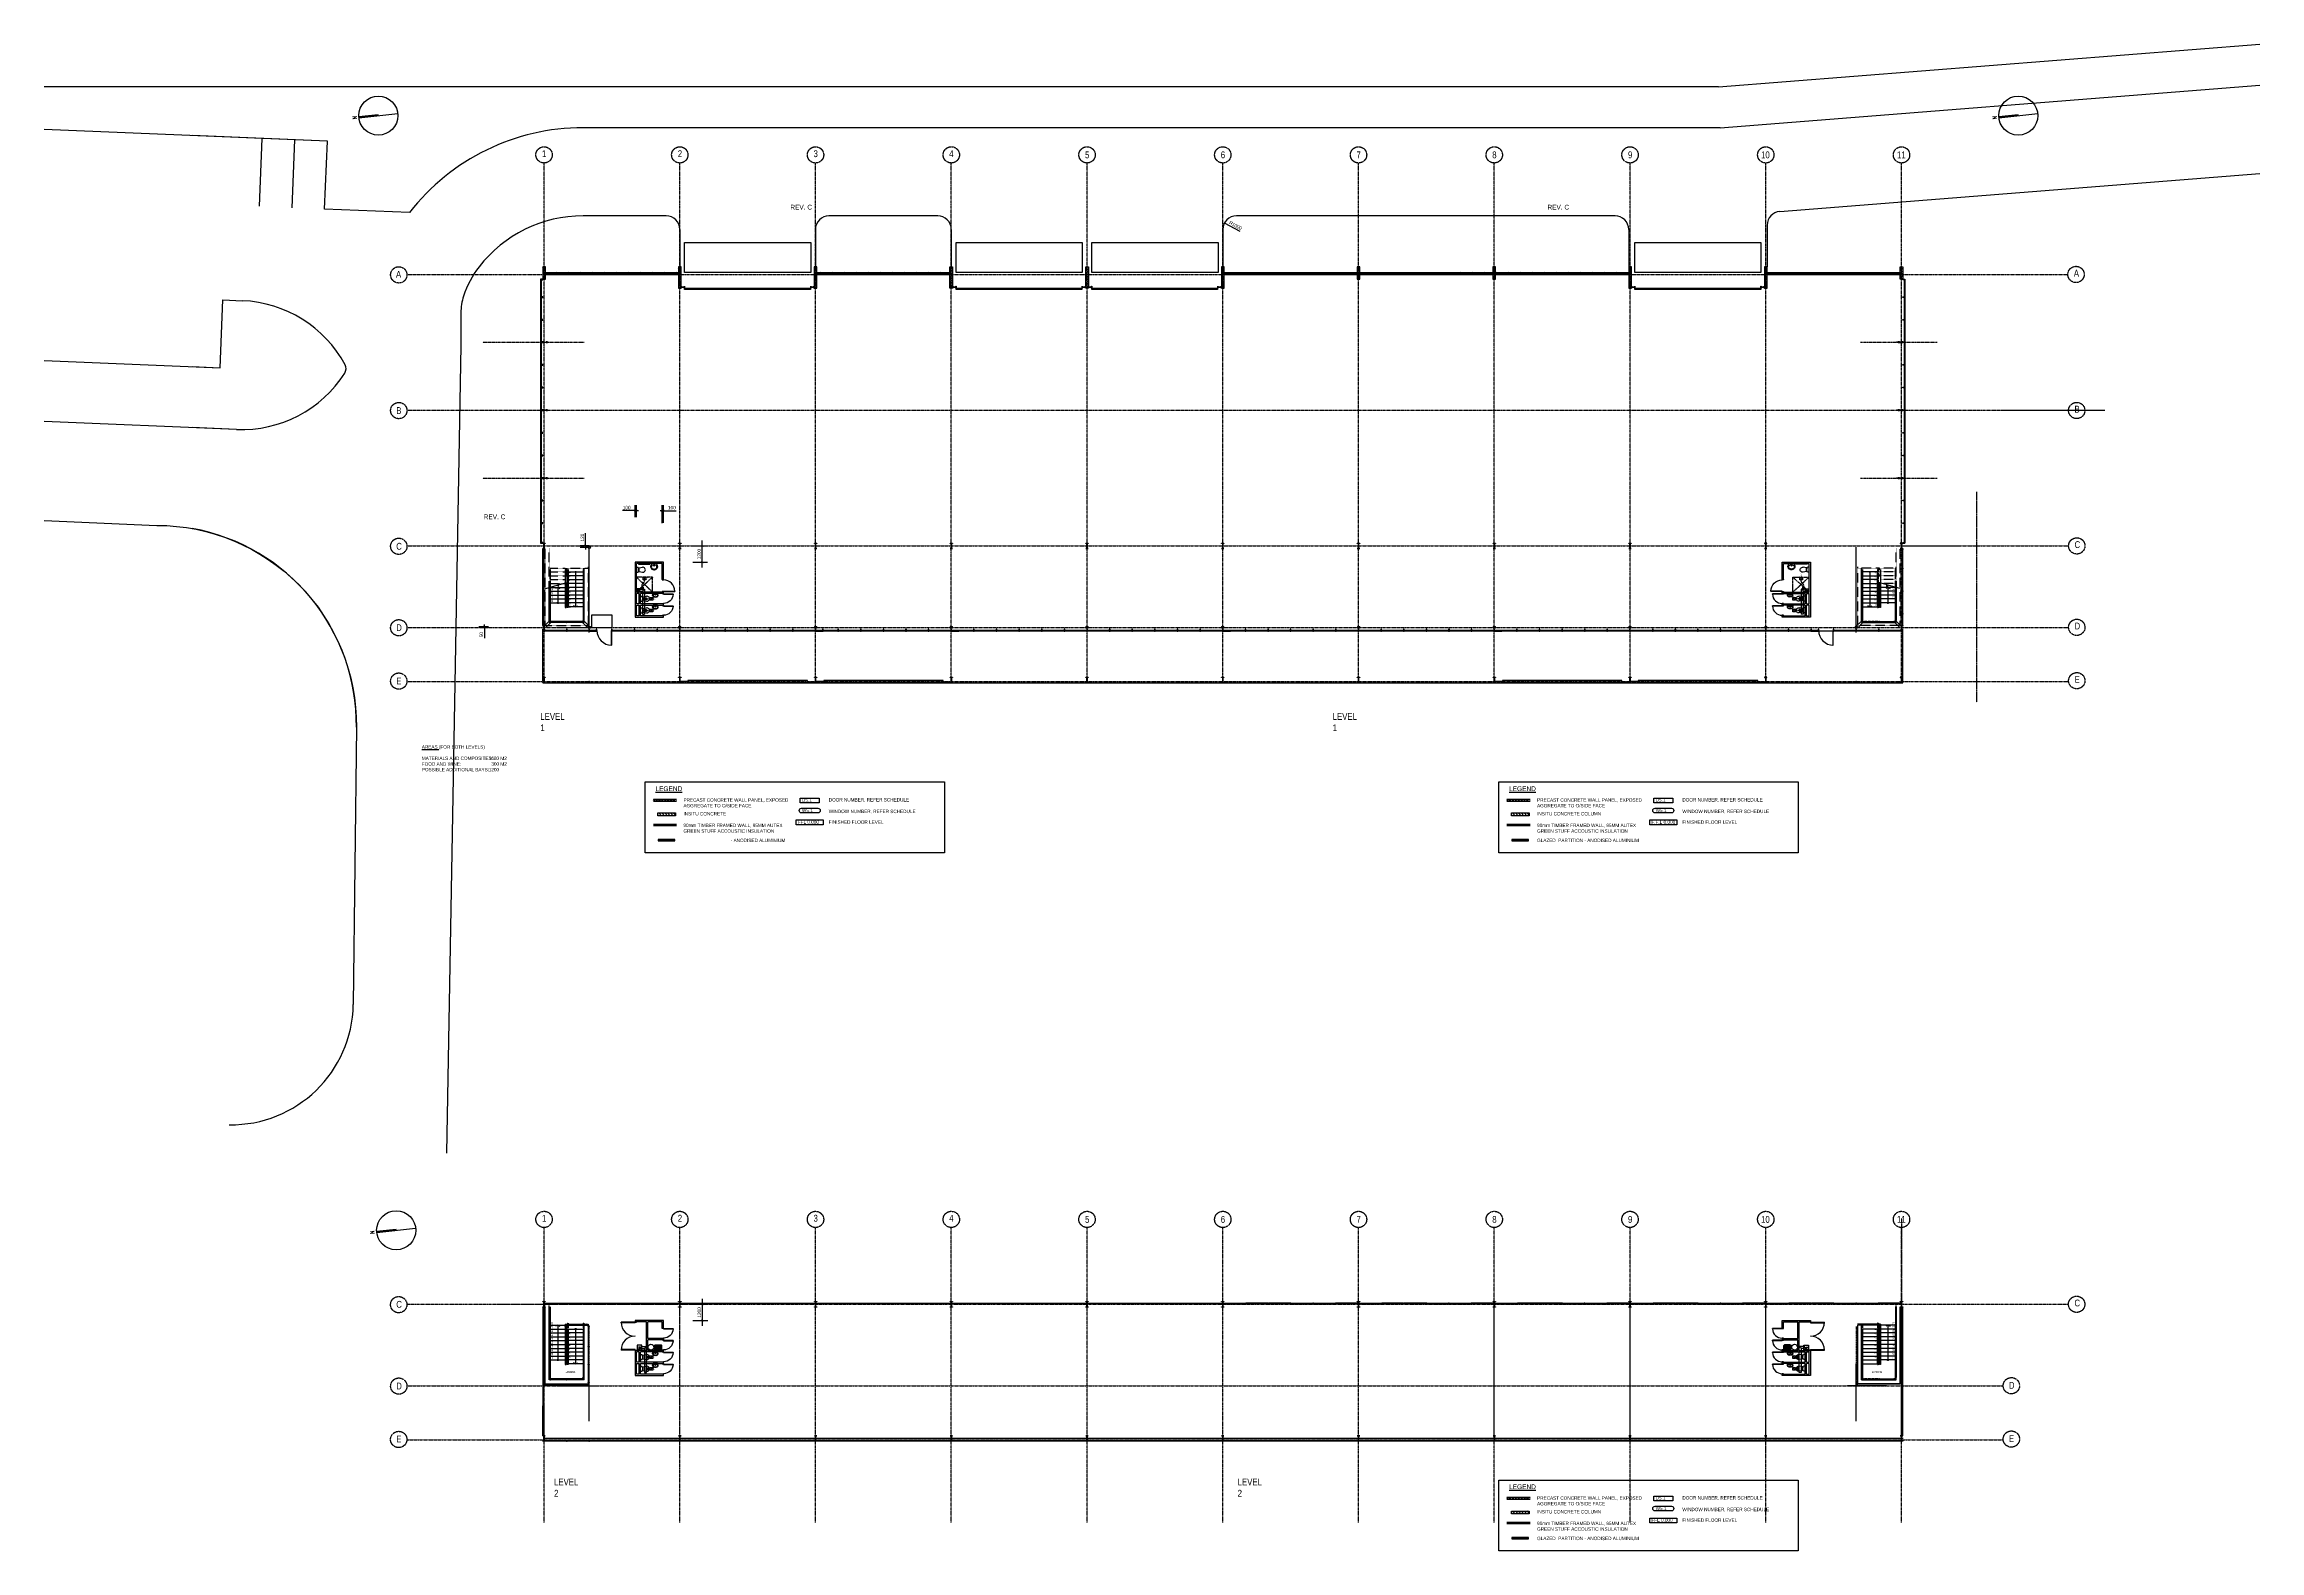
# Model space of a CAD drawing. Extents: x 0 to 163200, y -20682 to 90307.
import ezdxf

# ---------------------------------------------------------------- set-up
doc = ezdxf.new("R2010")
doc.units = 0
doc.header["$LTSCALE"] = 8
doc.header["$MEASUREMENT"] = 0
for name, pattern in [('CENTER', [2, 1.25, -0.25, 0.25, -0.25]), ('DASHED', [0.75, 0.5, -0.25]), ('DOT', [0.25, 0, -0.25]), ('HIDDEN', [0.375, 0.25, -0.125]), ('STAIRS2$0$DASHED2', [0.375, 0.25, -0.125])]:
    doc.linetypes.add(name, pattern=pattern)
doc.layers.get('0').update_dxf_attribs({"linetype": 'CONTINUOUS'})
doc.layers.get('DEFPOINTS').update_dxf_attribs({"linetype": 'CONTINUOUS'})
for name, color, linetype in [('1MDUCT', 1, 'CONTINUOUS'), ('4MDUCT', 4, 'CONTINUOUS'), ('6MFLEX', 6, 'HIDDEN'), ('A-CONCRETE', 5, 'CONTINUOUS'), ('A-DOORS', 5, 'CONTINUOUS'), ('A-FLOOR', 5, 'CONTINUOUS'), ('A-GLASS', 5, 'CONTINUOUS'), ('A-GLAZING', 5, 'CONTINUOUS'), ('A-HANDICAP', 5, 'STAIRS2$0$DASHED2'), ('A-MULLIONS', 5, 'CONTINUOUS'), ('A-NEW', 5, 'CONTINUOUS'), ('A-STEEL', 5, 'CONTINUOUS'), ('A-STR-DASHED', 5, 'DASHED'), ('A-STRUCTURE', 5, 'CONTINUOUS'), ('A-TEXT25', 5, 'CONTINUOUS'), ('A-WALLHTH', 5, 'CONTINUOUS'), ('A-WALLS', 5, 'CONTINUOUS'), ('BDY', 5, 'CONTINUOUS'), ('CAR_ATTRIB', 5, 'CONTINUOUS'), ('CAR_DETAIL', 5, 'CONTINUOUS'), ('CAR_INSPT', 5, 'CONTINUOUS'), ('CAR_PLAN', 5, 'CONTINUOUS'), ('CAR_SETOUT', 5, 'CONTINUOUS'), ('D-TEXT25', 5, 'CONTINUOUS'), ('D-TEXTPS2', 5, 'CONTINUOUS'), ('DOORS', 5, 'CONTINUOUS'), ('FITTINGS', 5, 'CONTINUOUS'), ('FUTURE-BUILDINGS', 5, 'DOT'), ('GRID', 5, 'CENTER'), ('INT-PARTITIONS', 5, 'CONTINUOUS'), ('ROAD', 5, 'CONTINUOUS'), ('STAIR', 5, 'CONTINUOUS'), ('STAIRS2$0$HANDRAIL', 5, 'STAIRS2$0$DASHED2'), ('STAIRS2$0$STAIRS', 5, 'CONTINUOUS'), ('STAIRS2$0$TEXT', 5, 'CONTINUOUS'), ('STAIRS2$0$THINELEV', 5, 'CONTINUOUS'), ('TXT-50', 5, 'CONTINUOUS'), ('WALL-HA', 5, 'CONTINUOUS')]:
    doc.layers.add(name, color=color, linetype=linetype)
doc.styles.add('KRTA-35', font='SIMPLEX', dxfattribs={"width": 0.8, "height": 3.5})
doc.styles.add('STAIRS2$0$TXT-35-$20', font='ARIALN.TTF', dxfattribs={"height": 70})
doc.styles.get("Standard").update_dxf_attribs({"font": 'isocp.shx'})
doc.styles.add('TXT-25-$100', font='ARIALN.TTF', dxfattribs={"height": 250})
doc.styles.add('TXT-35-$100', font='ARIALN.TTF', dxfattribs={"height": 350})
doc.styles.add('TXT-50-$100', font='ARIALN.TTF', dxfattribs={"height": 500})
doc.dimstyles.new('1$100-TICK', dxfattribs={"dimtxt": 250, "dimasz": 150, "dimexe": 400, "dimexo": 0, "dimgap": 100, "dimtad": 1, "dimdec": 0, "dimdsep": 46, "dimtxsty": 'TXT-25-$100', "dimblk1": 'ARCHTICK', "dimblk2": 'ARCHTICK', "dimsah": 1, "dimcen": -100, "dimdle": 400, "dimclrd": 1, "dimclre": 1, "dimclrt": 7, "dimadec": 0, "dimazin": 0, "dimtfac": 1, "dimtdec": 1, "dimtmove": 0, "dimatfit": 3, "dimldrblk": 'ARCHTICK', "dimfxl": 1, "dimtolj": 1, "dimarcsym": 0})
pattern_1 = [(315, (-39909325.46, 34820674.22), (106.06601718, 106.06601718), []), (45, (-39909325.46, 34820674.22), (-106.06601718, 106.06601718), [])]
pattern_2 = [(315, (10377.19, 6628.78), (106.066, 106.066), [])]
pattern_3 = [(315, (73260.54, 6628.78), (106.066, 106.066), [])]
pattern_4 = [(315, (-39846442.11, 34820674.22), (106.06601718, 106.06601718), []), (45, (-39846442.11, 34820674.22), (-106.06601718, 106.06601718), [])]
pattern_5 = [(45, (20000, 0), (-88.38835, 88.38835), [])]
pattern_6 = [(315, (73260.54, -44801.07), (106.066, 106.066), [])]
pattern_7 = [(315, (-39846442.11, 34769244.36), (106.06601718, 106.06601718), []), (45, (-39846442.11, 34769244.36), (-106.06601718, 106.06601718), [])]
pattern_8 = [(45, (-20000, -1e-11), (-88.38835, 88.38835), [])]
pattern_9 = [(135, (173629.26, -1e-11), (88.38835, 88.38835), [])]
pattern_10 = [(135, (203629.26, -1e-11), (88.38835, 88.38835), [])]
pattern_11 = [(135, (213629.26, -1e-11), (88.38835, 88.38835), [])]
pattern_12 = [(45, (-30000, 0), (-88.38835, 88.38835), []), (135, (-30000, 0), (-88.38835, -88.38835), [])]

# ---------------------------------------------------------------- blocks, each defined once
blk = doc.blocks.new('A$C56FB124C')
blk.add_hatch(color=256).paths.add_polyline_path([(5044, 3820), (5026, 3995), (1210, 3588, 0.0114331), (1224, 3413)])
for p, q in [((5026, 3995), (1210, 3588)), ((1224, 3413), (8864, 4227)), ((5044, 3820), (5026, 3995))]:
    blk.add_line(p, q)
blk.add_circle((5044, 3820), 3842)
at = {"style": 'KRTA-35', "width": 0.8}
blk.add_text('N', height=768, rotation=96.08353, dxfattribs=at).set_placement((807, 3150))
blk = doc.blocks.new('710')
at = {"layer": 'DOORS'}
for p, q in [((-100, -30), (-809, -30)), ((-809, -60), (-809, -30)), ((-100, -60), (-809, -60)), ((-100, -30), (-100, -60))]:
    blk.add_line(p, q, dxfattribs=at)
at = {"layer": 'DOORS', "elevation": 0}
for points in [[(0, -30), (0, 0), (-100, 0), (-100, -30)], [(0, -770), (0, -740), (-100, -740), (-100, -770)]]:
    blk.add_lwpolyline(points, close=True, dxfattribs=at)
at = {"layer": 'DOORS'}
blk.add_arc((-100, -30), 710, 182.26234, 270.00007, dxfattribs=at)
blk = doc.blocks.new('WHB')
at = {"color": 0, "linetype": 'ByBlock', "elevation": 0}
blk.add_lwpolyline([(-200, 0, 0.0085531), (-252, -172, 0.0683132), (-260, -227, 0.1474507), (-225, -341, 0.065081), (-184, -388, 0.0648944), (-130, -425, 0.0570426), (-67, -447, 0.0595999), (0, -455, 0.0595999), (67, -447, 0.0570426), (130, -425, 0.0648944), (184, -388, 0.065081), (225, -341, 0.1474507), (260, -227, 0.0683132), (252, -172, 0.0085531), (200, 0)], format="xyb", close=True, dxfattribs=at)
blk.add_lwpolyline([(-210, -255, 0.1690247), (-182, -332, 0.0609231), (-148, -365, 0.0645746), (-105, -389, 0.0448513), (-54, -405, 0.0551527), (0, -410, 0.0551527), (54, -405, 0.0448513), (105, -389, 0.0645746), (148, -365, 0.0609231), (182, -332, 0.1690247), (210, -255, 0.224157), (170, -142, 0.1537758), (112, -110, 0.0450735), (0, -100)], format="xyb", dxfattribs=at)
at = {"color": 0, "linetype": 'ByBlock'}
blk.add_circle((0, -160), 25, dxfattribs=at)
for centre, radius, start, end in [((-54, -228), 206, 179.34416, 179.74969), ((-70, -240), 141, 135.44249, 185.98011), ((-92, -219), 111, 100.47359, 135.44249), ((2, -723), 623, 90.1505, 100.47359)]:
    blk.add_arc(centre, radius, start, end, dxfattribs=at)
blk = doc.blocks.new('410X60')
at = {"layer": 'A-STEEL'}
blk.add_lwpolyline([(203, -89), (183, -89), (183, -5), (-183, -5), (-183, -89), (-203, -89), (-203, 89), (-183, 89), (-183, 5), (183, 5), (183, 89), (203, 89)], close=True, dxfattribs=at)
blk = doc.blocks.new('ARC-WC25')
for p, q in [((168, 0), (-168, 0)), ((-199, -144), (-193, -24)), ((-174, -146), (-173, -137)), ((-98, -16), (-163, -16)), ((98, -72), (-98, -72)), ((-88, -26), (-88, -50)), ((174, -146), (173, -137)), ((199, -144), (193, -24))]:
    blk.add_line(p, q)
at = {"linetype": 'Continuous'}
blk.add_line((-173, -26), (-173, -92), dxfattribs=at)
for centre, radius in [((0, -121), 19.5), ((91, -37), 14.2)]:
    blk.add_circle(centre, radius)
for centre, radius, start, end in [((-168, -25), 25, 90, 177.07166), ((168, -25), 25, 2.92834, 90), ((-99, -149), 100, 177.07166, 252.66812), ((-99, -149), 75, 177.07166, 251.96039), ((-163, -26), 10, 90, 179.82594), ((-98, -135), 75, 89.76341, 172.07166), ((-98, -147), 75, 90, 172.07166), ((0, 154), 419, 252.12938, 287.87062), ((0, 154), 394, 251.96039, 288.03961), ((-98, -26), 10, 0, 90), ((-98, -50), 10, 269.76341, 0), ((98, -147), 75, 7.92834, 90), ((99, -149), 75, 288.03961, 2.92834), ((99, -149), 100, 287.33188, 2.92834)]:
    blk.add_arc(centre, radius, start, end)
blk = doc.blocks.new('WC-P')
for p, q in [((0, 0), (380, 0)), ((0, 0), (0, -126)), ((380, 0), (380, -126)), ((59, -200), (0, -451)), ((59, -200), (321, -200)), ((321, -200), (380, -451))]:
    blk.add_line(p, q)
for centre, radius, start, end in [((190, -472), 191, 173.53398, 6.46602), ((190, 278), 446, 244.78279, 295.21721)]:
    blk.add_arc(centre, radius, start, end)
blk = doc.blocks.new('INT-GLAZ')
at = {"layer": 'A-GLASS'}
for p, q in [((-22.5, 0), (-1634.5, 0)), ((-22.5, -22.5), (-1634.5, -22.5)), ((-22.5, -45), (-1634.5, -45))]:
    blk.add_line(p, q, dxfattribs=at)
at = {"layer": 'A-MULLIONS'}
blk.add_line((0, 0), (0, -45), dxfattribs=at)
blk.add_lwpolyline([(22.5, -45), (-22.5, -45), (-22.5, 0), (22.5, 0)], close=True, dxfattribs=at)
blk = doc.blocks.new('INT-GLAZ-MOD')
at = {"layer": 'A-GLASS'}
for p, q in [((52, -5570), (1664, -5570)), ((52, -5592), (1664, -5592)), ((52, -5615), (1664, -5615)), ((9948, -5570), (8336, -5570)), ((9948, -5592), (8336, -5592)), ((9948, -5615), (8336, -5615))]:
    blk.add_line(p, q, dxfattribs=at)
at = {"layer": 'A-MULLIONS'}
for p, q in [((29, -5570), (29, -5615)), ((1686, -5570), (1686, -5615)), ((8313, -5570), (8313, -5615)), ((9970, -5570), (9970, -5615))]:
    blk.add_line(p, q, dxfattribs=at)
for points in [[(29, -5570), (52, -5570), (52, -5615), (29, -5615)], [(9970, -5570), (9948, -5570), (9948, -5615), (9970, -5615)]]:
    blk.add_lwpolyline(points, dxfattribs=at)
for points in [[(1709, -5615), (1664, -5615), (1664, -5570), (1709, -5570)], [(8291, -5615), (8336, -5615), (8336, -5570), (8291, -5570)]]:
    blk.add_lwpolyline(points, close=True, dxfattribs=at)
at = {"layer": 'A-GLASS'}
for p in [(3344, -5570), (5000, -5570)]:
    blk.add_blockref('INT-GLAZ', p, dxfattribs=at)
at = {"layer": 'A-GLASS', "xscale": -1}
for p in [(4999, -5570), (6656, -5570)]:
    blk.add_blockref('INT-GLAZ', p, dxfattribs=at)
blk = doc.blocks.new('250UB')
blk.add_lwpolyline([(-73, 252), (73, 252), (73, 244), (10, 244, 0.4142136), (3, 237), (3, 16, 0.4142136), (10, 9), (73, 9), (73, 0), (-73, 0), (-73, 9), (-10, 9, 0.4142136), (-3, 16), (-3, 237, 0.4142136), (-10, 244), (-73, 244)], format="xyb", close=True)
blk = doc.blocks.new('SETOUT')
at = {"layer": 'CAR_SETOUT', "color": 2, "linetype": 'ByBlock'}
for p, q in [((-25, 0), (25, 0)), ((0, 25), (0, -25))]:
    blk.add_line(p, q, dxfattribs=at)
at = {"layer": 'CAR_SETOUT', "color": 3, "linetype": 'ByBlock'}
blk.add_circle((0, 0), 10, dxfattribs=at)
blk = doc.blocks.new('INSPT')
at = {"layer": 'CAR_INSPT', "color": 6, "linetype": 'ByBlock'}
for p, q in [((-25, 0), (25, 0)), ((0, 25), (0, -25))]:
    blk.add_line(p, q, dxfattribs=at)
at = {"layer": 'CAR_INSPT', "color": 7, "linetype": 'ByBlock'}
blk.add_circle((0, 0), 20.1, dxfattribs=at)
blk = doc.blocks.new('BSCLEXXP')
at = {"layer": 'CAR_DETAIL', "linetype": 'ByBlock'}
for p, q in [((20.011, 172.105), (51.87, 172.105)), ((51.87, 160.568), (20.011, 160.568)), ((28.817, 156.722), (401.492, 156.722)), ((28.817, 156.722), (28.817, 146.049)), ((28.817, 146.049), (63.401, 146.049)), ((36.479, 160.568), (36.479, 156.722)), ((36.479, 146.049), (36.479, -146.048)), ((43.149, 160.568), (43.149, 156.722)), ((43.149, 146.049), (43.149, -146.048)), ((51.87, 172.105), (51.87, 160.568)), ((63.401, 146.049), (63.401, -146.048)), ((74.073, 146.049), (74.073, 74.359)), ((74.073, 146.049), (390.82, 146.049)), ((74.073, 74.359), (390.82, 74.359)), ((74.073, 63.686), (390.82, 63.686)), ((74.073, 63.686), (74.073, 2.669)), ((74.073, 2.669), (390.82, 2.669)), ((366.219, 174.028), (412.912, 174.028)), ((366.219, 174.028), (366.219, 156.722)), ((366.219, 146.049), (366.219, 74.359)), ((366.219, 63.686), (366.219, 2.669)), ((390.82, 146.049), (390.82, 74.359)), ((390.82, 63.686), (390.82, 2.669)), ((401.492, 156.722), (401.492, -156.721)), ((412.912, 174.028), (412.912, -174.027)), ((51.87, -160.566), (20.011, -160.566)), ((20.011, -172.105), (51.87, -172.105)), ((28.817, -146.048), (63.401, -146.048)), ((28.817, -156.721), (28.817, -146.048)), ((28.817, -156.721), (401.492, -156.721)), ((36.479, -156.721), (36.479, -160.566)), ((43.149, -156.721), (43.149, -160.566)), ((51.87, -172.105), (51.87, -160.566)), ((74.073, -8.004), (390.82, -8.004)), ((74.073, -8.004), (74.073, -66.354)), ((74.073, -66.354), (390.82, -66.354)), ((74.073, -77.026), (390.82, -77.026)), ((74.073, -77.026), (74.073, -146.048)), ((74.073, -146.048), (390.82, -146.048)), ((366.219, -8.004), (366.219, -66.354)), ((366.219, -77.026), (366.219, -146.048)), ((366.219, -156.721), (366.219, -174.027)), ((366.219, -174.027), (412.912, -174.027)), ((390.82, -8.004), (390.82, -66.354)), ((390.82, -77.026), (390.82, -146.048))]:
    blk.add_line(p, q, dxfattribs=at)
at = {"layer": 'CAR_PLAN', "linetype": 'ByBlock'}
for p, q in [((0, 215.791), (0, -215.791)), ((20.011, 215.791), (20.011, -215.791)), ((28.817, 156.722), (401.492, 156.722)), ((46.693, 262.484), (352.878, 262.484)), ((46.693, 242.473), (352.878, 242.473)), ((74.073, 74.359), (390.82, 74.359)), ((74.073, 2.669), (390.82, 2.669)), ((379.56, 215.791), (379.56, 174.028)), ((379.56, 174.028), (379.56, -215.791)), ((399.571, 215.791), (399.571, 174.028)), ((399.571, 174.028), (399.571, -215.791)), ((28.817, -156.721), (401.492, -156.721)), ((46.693, -242.472), (352.878, -242.472)), ((46.693, -262.483), (352.878, -262.483)), ((74.073, -66.354), (390.82, -66.354)), ((379.56, -174.027), (379.56, -215.791)), ((399.571, -174.027), (399.571, -215.791))]:
    blk.add_line(p, q, dxfattribs=at)
for centre, radius, start, end in [((46.693, 215.791), 46.693, 90, 180), ((46.693, 215.791), 26.682, 90, 180), ((135, 0), 22.988, 90, 166.5772), ((135, 0), 22.988, 13.42284, 90), ((352.878, 215.791), 46.693, 0, 90), ((352.878, 215.791), 26.682, 0, 90), ((46.693, -215.791), 46.693, 180, 270), ((46.693, -215.791), 26.682, 180, 270), ((135, 0), 22.988, 193.4228, 270), ((135, 0), 22.988, 270, 346.5771), ((352.878, -215.791), 46.693, 270, 0), ((352.878, -215.791), 26.682, 270, 0)]:
    blk.add_arc(centre, radius, start, end, dxfattribs=at)
at = {"layer": 'CAR_INSPT', "linetype": 'ByBlock'}
blk.add_blockref('INSPT', (0, 0), dxfattribs=at)
at = {"layer": 'CAR_SETOUT', "linetype": 'ByBlock'}
blk.add_blockref('SETOUT', (135, 0), dxfattribs=at)
at = {"layer": 'CAR_ATTRIB', "linetype": 'ByBlock'}
for tag, p, flags in [('CAR_NAME', (0, 130), 9), ('CAR_SIZE', (0, 120), 9), ('CAR_CODE', (0, 110), 9), ('CAR_TYPE', (0, 100), 9), ('CAR_COLOUR', (0, 90), 1), ('CAR_COMMENTS', (0, 80), 9), ('CAR_FIXING', (0, 70), 9), ('CAR_OPTIONS1', (0, 60), 9), ('CAR_OPTIONS2', (0, 50), 9), ('CAR_LEVEL', (0, 40), 9), ('CAR_ROOM', (0, 30), 9), ('CAR_NOTES1', (0, 20), 9), ('CAR_NOTES2', (0, 10), 9), ('CAR_MANUFACTURER', (0, 0), 9)]:
    blk.add_attdef(tag, p, '', height=5, dxfattribs=dict(at, flags=flags))
blk = doc.blocks.new('_ARCHTICK')
at = {"color": 0, "linetype": 'ByBlock', "const_width": 0.15}
blk.add_lwpolyline([(-0.5, -0.5), (0.5, 0.5)], dxfattribs=at)
blk = doc.blocks.new('*D218')
at = {"layer": 'A-DOORS', "color": 1, "lineweight": -2, "transparency": 16777216}
for p, q in [((32732, 47399), (32022, 47399)), ((32732, 47349), (32022, 47349)), ((32422, 47399), (32422, 47549)), ((32422, 47399), (32422, 47349)), ((32422, 47349), (32422, 46556))]:
    blk.add_line(p, q, dxfattribs=at)
at = {"layer": 'DEFPOINTS', "color": 0, "transparency": 16777216}
for p in [(32422, 47349), (32732, 47399), (32732, 47349)]:
    blk.add_point(p, dxfattribs=at)
at = {"layer": 'A-DOORS', "color": 1, "lineweight": -2, "transparency": 16777216, "xscale": 150, "yscale": 150, "zscale": 150}
for p, rotation in [((32422, 47399), 270), ((32422, 47349), 90)]:
    blk.add_blockref('_ARCHTICK', p, dxfattribs=dict(at, rotation=rotation))
at = {"layer": 'A-DOORS', "color": 7, "transparency": 16777216, "insert": (32194, 46803), "char_height": 250, "attachment_point": 5, "rotation": 90, "style": 'TXT-25-$100'}
blk.add_mtext('\\A1;50', dxfattribs=at)
blk = doc.blocks.new('*D219')
at = {"layer": 'A-DOORS', "color": 1, "lineweight": -2, "transparency": 16777216}
for p, q in [((47767, 53349), (48862, 53349)), ((48462, 51749), (48462, 53749)), ((47767, 52149), (48862, 52149))]:
    blk.add_line(p, q, dxfattribs=at)
at = {"layer": 'DEFPOINTS', "color": 0, "transparency": 16777216}
for p in [(47767, 53349), (48462, 53349), (47767, 52149)]:
    blk.add_point(p, dxfattribs=at)
at = {"layer": 'A-DOORS', "color": 1, "lineweight": -2, "transparency": 16777216, "xscale": 150, "yscale": 150, "zscale": 150}
for p, rotation in [((48462, 53349), 90), ((48462, 52149), 270)]:
    blk.add_blockref('_ARCHTICK', p, dxfattribs=dict(at, rotation=rotation))
at = {"layer": 'A-DOORS', "color": 7, "transparency": 16777216, "insert": (48235, 52749), "char_height": 250, "attachment_point": 5, "rotation": 90, "style": 'TXT-25-$100'}
blk.add_mtext('\\A1;1200', dxfattribs=at)
blk = doc.blocks.new('*D220')
at = {"layer": 'A-DOORS', "color": 1, "lineweight": -2, "transparency": 16777216}
for p, q in [((47782, -2526), (48877, -2526)), ((48477, -4126), (48477, -2126)), ((47782, -3726), (48877, -3726))]:
    blk.add_line(p, q, dxfattribs=at)
at = {"layer": 'DEFPOINTS', "color": 0, "transparency": 16777216}
for p in [(47782, -2526), (48477, -2526), (47782, -3726)]:
    blk.add_point(p, dxfattribs=at)
at = {"layer": 'A-DOORS', "color": 1, "lineweight": -2, "transparency": 16777216, "xscale": 150, "yscale": 150, "zscale": 150}
for p, rotation in [((48477, -2526), 90), ((48477, -3726), 270)]:
    blk.add_blockref('_ARCHTICK', p, dxfattribs=dict(at, rotation=rotation))
at = {"layer": 'A-DOORS', "color": 7, "transparency": 16777216, "insert": (48249, -3126), "char_height": 250, "attachment_point": 5, "rotation": 90, "style": 'TXT-25-$100'}
blk.add_mtext('\\A1;1200', dxfattribs=at)
blk = doc.blocks.new('*D221')
at = {"layer": 'A-DOORS', "color": 1, "lineweight": -2, "transparency": 16777216}
for p, q in [((43515, 55946), (42582, 55946)), ((43515, 55455), (43515, 56346)), ((43615, 55946), (43515, 55946)), ((43615, 55455), (43615, 56346)), ((43615, 55946), (43765, 55946))]:
    blk.add_line(p, q, dxfattribs=at)
at = {"layer": 'DEFPOINTS', "color": 0, "transparency": 16777216}
for p in [(43515, 55946), (43515, 55455), (43615, 55455)]:
    blk.add_point(p, dxfattribs=at)
at = {"layer": 'A-DOORS', "color": 1, "lineweight": -2, "transparency": 16777216, "xscale": 150, "yscale": 150, "zscale": 150}
blk.add_blockref('_ARCHTICK', (43515, 55946), dxfattribs=at)
at = {"layer": 'A-DOORS', "color": 1, "lineweight": -2, "transparency": 16777216, "xscale": 150, "yscale": 150, "zscale": 150, "rotation": 180}
blk.add_blockref('_ARCHTICK', (43615, 55946), dxfattribs=at)
at = {"layer": 'A-DOORS', "color": 7, "transparency": 16777216, "insert": (42898, 56174), "char_height": 250, "attachment_point": 5, "style": 'TXT-25-$100'}
blk.add_mtext('\\A1;100', dxfattribs=at)
blk = doc.blocks.new('*D222')
at = {"layer": 'A-DOORS', "color": 1, "lineweight": -2, "transparency": 16777216}
for p, q in [((45515, 55943), (45365, 55943)), ((45515, 55034), (45515, 56343)), ((45515, 55943), (45615, 55943)), ((45615, 55047), (45615, 56343)), ((45615, 55943), (46548, 55943))]:
    blk.add_line(p, q, dxfattribs=at)
at = {"layer": 'DEFPOINTS', "color": 0, "transparency": 16777216}
for p in [(45615, 55943), (45515, 55034), (45615, 55047)]:
    blk.add_point(p, dxfattribs=at)
at = {"layer": 'A-DOORS', "color": 1, "lineweight": -2, "transparency": 16777216, "xscale": 150, "yscale": 150, "zscale": 150}
blk.add_blockref('_ARCHTICK', (45515, 55943), dxfattribs=at)
at = {"layer": 'A-DOORS', "color": 1, "lineweight": -2, "transparency": 16777216, "xscale": 150, "yscale": 150, "zscale": 150, "rotation": 180}
blk.add_blockref('_ARCHTICK', (45615, 55943), dxfattribs=at)
at = {"layer": 'A-DOORS', "color": 7, "transparency": 16777216, "insert": (46231, 56171), "char_height": 250, "attachment_point": 5, "style": 'TXT-25-$100'}
blk.add_mtext('\\A1;100', dxfattribs=at)
blk = doc.blocks.new('*D223')
at = {"layer": 'A-DOORS', "color": 1, "lineweight": -2, "transparency": 16777216}
for p, q in [((39863, 53349), (39863, 54282)), ((40148, 53349), (39463, 53349)), ((40148, 53230), (39463, 53230)), ((39863, 53230), (39863, 53349)), ((39863, 53230), (39863, 53080))]:
    blk.add_line(p, q, dxfattribs=at)
at = {"layer": 'DEFPOINTS', "color": 0, "transparency": 16777216}
for p in [(39863, 53349), (40148, 53349), (40148, 53230)]:
    blk.add_point(p, dxfattribs=at)
at = {"layer": 'A-DOORS', "color": 1, "lineweight": -2, "transparency": 16777216, "xscale": 150, "yscale": 150, "zscale": 150}
for p, rotation in [((39863, 53349), 270), ((39863, 53230), 90)]:
    blk.add_blockref('_ARCHTICK', p, dxfattribs=dict(at, rotation=rotation))
at = {"layer": 'A-DOORS', "color": 7, "transparency": 16777216, "insert": (39635, 53966), "char_height": 250, "attachment_point": 5, "rotation": 90, "style": 'TXT-25-$100'}
blk.add_mtext('\\A1;120', dxfattribs=at)
blk = doc.blocks.new('860')
for p, q in [((100, -990), (100, -960)), ((100, -960), (930, -960)), ((100, -990), (930, -990)), ((930, -960), (930, -990))]:
    blk.add_line(p, q)
for points in [[(0, -100), (0, -130), (100, -130), (100, -100)], [(0, -990), (0, -1020), (100, -1020), (100, -990)]]:
    blk.add_lwpolyline(points, close=True)
blk.add_arc((100, -960), 830, 0, 90)
blk = doc.blocks.new('*D225')
at = {"layer": 'A-DOORS', "color": 1, "lineweight": -2, "transparency": 16777216}
blk.add_line((88085, 76518), (86934, 77138), dxfattribs=at)
at = {"layer": 'DEFPOINTS', "color": 0, "transparency": 16777216}
for p in [(86934, 77138), (87815, 76664)]:
    blk.add_point(p, dxfattribs=at)
at = {"layer": 'A-DOORS', "color": 1, "lineweight": -2, "transparency": 16777216, "xscale": 150, "yscale": 150, "zscale": 150, "rotation": 151.6954092253349}
blk.add_blockref('_ARCHTICK', (86934, 77138), dxfattribs=at)
at = {"layer": 'A-DOORS', "color": 7, "transparency": 16777216, "insert": (87750, 76958), "char_height": 250, "attachment_point": 5, "rotation": 331.69541, "style": 'TXT-25-$100'}
blk.add_mtext('\\A1;R1000', dxfattribs=at)
blk = doc.blocks.new('*D226')
at = {"layer": 'A-DOORS', "color": 1, "lineweight": -2, "transparency": 16777216}
for p, q in [((32732, 47399), (32022, 47399)), ((32732, 47349), (32022, 47349)), ((32422, 47399), (32422, 47549)), ((32422, 47399), (32422, 47349)), ((32422, 47349), (32422, 46556))]:
    blk.add_line(p, q, dxfattribs=at)
at = {"layer": 'DEFPOINTS', "color": 0, "transparency": 16777216}
for p in [(32422, 47349), (32732, 47399), (32732, 47349)]:
    blk.add_point(p, dxfattribs=at)
at = {"layer": 'A-DOORS', "color": 1, "lineweight": -2, "transparency": 16777216, "xscale": 150, "yscale": 150, "zscale": 150}
for p, rotation in [((32422, 47399), 270), ((32422, 47349), 90)]:
    blk.add_blockref('_ARCHTICK', p, dxfattribs=dict(at, rotation=rotation))
at = {"layer": 'A-DOORS', "color": 7, "transparency": 16777216, "insert": (32194, 46803), "char_height": 250, "attachment_point": 5, "rotation": 90, "style": 'TXT-25-$100'}
blk.add_mtext('\\A1;50', dxfattribs=at)
blk = doc.blocks.new('*D227')
at = {"layer": 'A-DOORS', "color": 1, "lineweight": -2, "transparency": 16777216}
for p, q in [((47767, 53349), (48862, 53349)), ((48462, 51749), (48462, 53749)), ((47767, 52149), (48862, 52149))]:
    blk.add_line(p, q, dxfattribs=at)
at = {"layer": 'DEFPOINTS', "color": 0, "transparency": 16777216}
for p in [(47767, 53349), (48462, 53349), (47767, 52149)]:
    blk.add_point(p, dxfattribs=at)
at = {"layer": 'A-DOORS', "color": 1, "lineweight": -2, "transparency": 16777216, "xscale": 150, "yscale": 150, "zscale": 150}
for p, rotation in [((48462, 53349), 90), ((48462, 52149), 270)]:
    blk.add_blockref('_ARCHTICK', p, dxfattribs=dict(at, rotation=rotation))
at = {"layer": 'A-DOORS', "color": 7, "transparency": 16777216, "insert": (48235, 52749), "char_height": 250, "attachment_point": 5, "rotation": 90, "style": 'TXT-25-$100'}
blk.add_mtext('\\A1;1200', dxfattribs=at)
blk = doc.blocks.new('*D228')
at = {"layer": 'A-DOORS', "color": 1, "lineweight": -2, "transparency": 16777216}
for p, q in [((47782, -2526), (48877, -2526)), ((48477, -4126), (48477, -2126)), ((47782, -3726), (48877, -3726))]:
    blk.add_line(p, q, dxfattribs=at)
at = {"layer": 'DEFPOINTS', "color": 0, "transparency": 16777216}
for p in [(47782, -2526), (48477, -2526), (47782, -3726)]:
    blk.add_point(p, dxfattribs=at)
at = {"layer": 'A-DOORS', "color": 1, "lineweight": -2, "transparency": 16777216, "xscale": 150, "yscale": 150, "zscale": 150}
for p, rotation in [((48477, -2526), 90), ((48477, -3726), 270)]:
    blk.add_blockref('_ARCHTICK', p, dxfattribs=dict(at, rotation=rotation))
at = {"layer": 'A-DOORS', "color": 7, "transparency": 16777216, "insert": (48249, -3126), "char_height": 250, "attachment_point": 5, "rotation": 90, "style": 'TXT-25-$100'}
blk.add_mtext('\\A1;1200', dxfattribs=at)
blk = doc.blocks.new('*D229')
at = {"layer": 'A-DOORS', "color": 1, "lineweight": -2, "transparency": 16777216}
for p, q in [((43515, 55946), (42582, 55946)), ((43515, 55455), (43515, 56346)), ((43615, 55946), (43515, 55946)), ((43615, 55455), (43615, 56346)), ((43615, 55946), (43765, 55946))]:
    blk.add_line(p, q, dxfattribs=at)
at = {"layer": 'DEFPOINTS', "color": 0, "transparency": 16777216}
for p in [(43515, 55946), (43515, 55455), (43615, 55455)]:
    blk.add_point(p, dxfattribs=at)
at = {"layer": 'A-DOORS', "color": 1, "lineweight": -2, "transparency": 16777216, "xscale": 150, "yscale": 150, "zscale": 150}
blk.add_blockref('_ARCHTICK', (43515, 55946), dxfattribs=at)
at = {"layer": 'A-DOORS', "color": 1, "lineweight": -2, "transparency": 16777216, "xscale": 150, "yscale": 150, "zscale": 150, "rotation": 180}
blk.add_blockref('_ARCHTICK', (43615, 55946), dxfattribs=at)
at = {"layer": 'A-DOORS', "color": 7, "transparency": 16777216, "insert": (42898, 56174), "char_height": 250, "attachment_point": 5, "style": 'TXT-25-$100'}
blk.add_mtext('\\A1;100', dxfattribs=at)
blk = doc.blocks.new('*D230')
at = {"layer": 'A-DOORS', "color": 1, "lineweight": -2, "transparency": 16777216}
for p, q in [((45515, 55943), (45365, 55943)), ((45515, 55034), (45515, 56343)), ((45515, 55943), (45615, 55943)), ((45615, 55047), (45615, 56343)), ((45615, 55943), (46548, 55943))]:
    blk.add_line(p, q, dxfattribs=at)
at = {"layer": 'DEFPOINTS', "color": 0, "transparency": 16777216}
for p in [(45615, 55943), (45515, 55034), (45615, 55047)]:
    blk.add_point(p, dxfattribs=at)
at = {"layer": 'A-DOORS', "color": 1, "lineweight": -2, "transparency": 16777216, "xscale": 150, "yscale": 150, "zscale": 150}
blk.add_blockref('_ARCHTICK', (45515, 55943), dxfattribs=at)
at = {"layer": 'A-DOORS', "color": 1, "lineweight": -2, "transparency": 16777216, "xscale": 150, "yscale": 150, "zscale": 150, "rotation": 180}
blk.add_blockref('_ARCHTICK', (45615, 55943), dxfattribs=at)
at = {"layer": 'A-DOORS', "color": 7, "transparency": 16777216, "insert": (46231, 56171), "char_height": 250, "attachment_point": 5, "style": 'TXT-25-$100'}
blk.add_mtext('\\A1;100', dxfattribs=at)
blk = doc.blocks.new('*D231')
at = {"layer": 'A-DOORS', "color": 1, "lineweight": -2, "transparency": 16777216}
for p, q in [((39863, 53349), (39863, 54282)), ((40148, 53349), (39463, 53349)), ((40148, 53230), (39463, 53230)), ((39863, 53230), (39863, 53349)), ((39863, 53230), (39863, 53080))]:
    blk.add_line(p, q, dxfattribs=at)
at = {"layer": 'DEFPOINTS', "color": 0, "transparency": 16777216}
for p in [(39863, 53349), (40148, 53349), (40148, 53230)]:
    blk.add_point(p, dxfattribs=at)
at = {"layer": 'A-DOORS', "color": 1, "lineweight": -2, "transparency": 16777216, "xscale": 150, "yscale": 150, "zscale": 150}
for p, rotation in [((39863, 53349), 270), ((39863, 53230), 90)]:
    blk.add_blockref('_ARCHTICK', p, dxfattribs=dict(at, rotation=rotation))
at = {"layer": 'A-DOORS', "color": 7, "transparency": 16777216, "insert": (39635, 53966), "char_height": 250, "attachment_point": 5, "rotation": 90, "style": 'TXT-25-$100'}
blk.add_mtext('\\A1;120', dxfattribs=at)
blk = doc.blocks.new('*D232')
at = {"layer": 'A-DOORS', "color": 1, "lineweight": -2, "transparency": 16777216}
blk.add_line((88085, 76518), (86934, 77138), dxfattribs=at)
at = {"layer": 'DEFPOINTS', "color": 0, "transparency": 16777216}
for p in [(86934, 77138), (87815, 76664)]:
    blk.add_point(p, dxfattribs=at)
at = {"layer": 'A-DOORS', "color": 1, "lineweight": -2, "transparency": 16777216, "xscale": 150, "yscale": 150, "zscale": 150, "rotation": 151.6954092253349}
blk.add_blockref('_ARCHTICK', (86934, 77138), dxfattribs=at)
at = {"layer": 'A-DOORS', "color": 7, "transparency": 16777216, "insert": (87750, 76958), "char_height": 250, "attachment_point": 5, "rotation": 331.69541, "style": 'TXT-25-$100'}
blk.add_mtext('\\A1;R1000', dxfattribs=at)

msp = doc.modelspace()

# ---------------------------------------------------------------- hatches: boundary and pattern name
at = {"layer": 'A-TEXT25'}
h = msp.add_hatch(dxfattribs=at)
h.set_pattern_fill('ANSI37,_O', color=256, scale=1200, angle=-90)
h.set_pattern_definition(pattern_1)
h.paths.add_polyline_path([(46565.8, 34658.4), (44865.8, 34658.4), (44865.8, 34528.4), (46565.8, 34528.4)])
h = msp.add_hatch(dxfattribs=at)
h.set_pattern_fill('ANSI37,_O', color=256, scale=1200, angle=-90)
h.set_pattern_definition(pattern_1)
h.paths.add_polyline_path([(46565.8, 34658.4), (44865.8, 34658.4), (44865.8, 34528.4), (46565.8, 34528.4)])
h = msp.add_hatch(dxfattribs=at)
h.set_pattern_fill('ANSI37,_O', color=256, scale=1200, angle=-90)
h.set_pattern_definition(pattern_4)
h.paths.add_polyline_path([(109449.1, 34658.4), (107749.1, 34658.4), (107749.1, 34528.4), (109449.1, 34528.4)])
h = msp.add_hatch(dxfattribs=at)
h.set_pattern_fill('ANSI37,_O', color=256, scale=1200, angle=-90)
h.set_pattern_definition(pattern_4)
h.paths.add_polyline_path([(109449.1, 34658.4), (107749.1, 34658.4), (107749.1, 34528.4), (109449.1, 34528.4)])
h = msp.add_hatch(dxfattribs=at)
h.set_pattern_fill('ANSI37,_O', color=256, scale=1200, angle=-90)
h.set_pattern_definition(pattern_7)
h.paths.add_polyline_path([(109449.1, -16771.4), (107749.1, -16771.4), (107749.1, -16901.4), (109449.1, -16901.4)])
h = msp.add_hatch(dxfattribs=at)
h.set_pattern_fill('ANSI37,_O', color=256, scale=1200, angle=-90)
h.set_pattern_definition(pattern_7)
h.paths.add_polyline_path([(109449.1, -16771.4), (107749.1, -16771.4), (107749.1, -16901.4), (109449.1, -16901.4)])
at = {"layer": 'A-WALLHTH'}
h = msp.add_hatch(dxfattribs=at)
h.set_pattern_fill('ANSI31,_O', color=256, scale=1200, angle=-90)
h.set_pattern_definition(pattern_2)
h.paths.add_polyline_path([(46498.4, 33471.9), (46498.4, 33671.9), (45198.4, 33671.9), (45198.4, 33471.9)])
h = msp.add_hatch(dxfattribs=at)
h.set_pattern_fill('ANSI31,_O', color=256, scale=1200, angle=-90)
h.set_pattern_definition(pattern_2)
h.paths.add_polyline_path([(46498.4, 33471.9), (46498.4, 33671.9), (45198.4, 33671.9), (45198.4, 33471.9)])
h = msp.add_hatch(dxfattribs=at)
h.set_pattern_fill('ANSI31,_O', color=256, scale=1200, angle=-90)
h.set_pattern_definition(pattern_3)
h.paths.add_polyline_path([(109381.7, 33471.9), (109381.7, 33671.9), (108081.7, 33671.9), (108081.7, 33471.9)])
h = msp.add_hatch(dxfattribs=at)
h.set_pattern_fill('ANSI31,_O', color=256, scale=1200, angle=-90)
h.set_pattern_definition(pattern_3)
h.paths.add_polyline_path([(109381.7, 33471.9), (109381.7, 33671.9), (108081.7, 33671.9), (108081.7, 33471.9)])
h = msp.add_hatch(dxfattribs=at)
h.set_pattern_fill('ANSI31,_O', color=256, scale=1200, angle=-90)
h.set_pattern_definition(pattern_6)
h.paths.add_polyline_path([(109381.7, -17958), (109381.7, -17758), (108081.7, -17758), (108081.7, -17958)])
h = msp.add_hatch(dxfattribs=at)
h.set_pattern_fill('ANSI31,_O', color=256, scale=1200, angle=-90)
h.set_pattern_definition(pattern_6)
h.paths.add_polyline_path([(109381.7, -17958), (109381.7, -17758), (108081.7, -17758), (108081.7, -17958)])
at = {"layer": 'WALL-HA'}
h = msp.add_hatch(dxfattribs=at)
h.set_pattern_fill('ANSI31', color=256, scale=1000, style=0)
h.paths.add_polyline_path([(36714.6, 72999.1), (36814.6, 72999.1), (36814.6, 73899.1), (36714.6, 73899.1)])
h.paths.add_polyline_path([(36814.6, 72999.1), (36914.6, 72999.1), (36914.6, 73899.1), (36814.6, 73899.1)])
h = msp.add_hatch(dxfattribs=at)
h.set_pattern_fill('ANSI31', color=256, scale=1000, style=0)
h.paths.add_polyline_path([(36714.6, 72999.1), (36814.6, 72999.1), (36814.6, 73899.1), (36714.6, 73899.1)])
h.paths.add_polyline_path([(36814.6, 72999.1), (36914.6, 72999.1), (36914.6, 73899.1), (36814.6, 73899.1)])
h = msp.add_hatch(dxfattribs=at)
h.set_pattern_fill('ANSI37', color=256, scale=1000, style=0)
h.paths.add_polyline_path([(46689.6, 73349.1), (46714.6, 73349.1), (46714.6, 73499.1), (36914.6, 73499.1), (36914.6, 73349.1)])
h = msp.add_hatch(dxfattribs=at)
h.set_pattern_fill('ANSI37', color=256, scale=1000, style=0)
h.paths.add_polyline_path([(46689.6, 73349.1), (46714.6, 73349.1), (46714.6, 73499.1), (36914.6, 73499.1), (36914.6, 73349.1)])
h = msp.add_hatch(dxfattribs=at)
h.set_pattern_fill('ANSI31', color=256, scale=1000, style=0)
h.paths.add_polyline_path([(46814.6, 73899.1), (46714.6, 73899.1), (46714.6, 73349.1), (46814.6, 73349.1)])
h.paths.add_polyline_path([(46814.6, 73349.1), (46914.6, 73349.1), (46914.6, 73899.1), (46814.6, 73899.1)])
h.paths.add_polyline_path([(46714.6, 72349.1), (46814.6, 72349.1), (46814.6, 73349.1), (46714.6, 73349.1)])
h.paths.add_polyline_path([(46814.6, 72349.1), (46914.6, 72349.1), (46914.6, 73349.1), (46814.6, 73349.1)])
h = msp.add_hatch(dxfattribs=at)
h.set_pattern_fill('ANSI31', color=256, scale=1000, style=0)
h.paths.add_polyline_path([(46814.6, 73899.1), (46714.6, 73899.1), (46714.6, 73349.1), (46814.6, 73349.1)])
h.paths.add_polyline_path([(46814.6, 73349.1), (46914.6, 73349.1), (46914.6, 73899.1), (46814.6, 73899.1)])
h.paths.add_polyline_path([(46714.6, 72349.1), (46814.6, 72349.1), (46814.6, 73349.1), (46714.6, 73349.1)])
h.paths.add_polyline_path([(46814.6, 72349.1), (46914.6, 72349.1), (46914.6, 73349.1), (46814.6, 73349.1)])
h = msp.add_hatch(dxfattribs=at)
h.set_pattern_fill('ANSI31', color=256, scale=1000, style=0)
h.paths.add_polyline_path([(56814.6, 73899.1), (56709.6, 73899.1), (56709.6, 73349.1), (56814.6, 73349.1)])
h.paths.add_polyline_path([(56814.6, 73349.1), (56909.6, 73349.1), (56909.6, 73899.1), (56814.6, 73899.1)])
h.paths.add_polyline_path([(56709.6, 72349.1), (56814.6, 72349.1), (56814.6, 73349.1), (56709.6, 73349.1)])
h.paths.add_polyline_path([(56814.6, 72349.1), (56909.6, 72349.1), (56909.6, 73349.1), (56814.6, 73349.1)])
h = msp.add_hatch(dxfattribs=at)
h.set_pattern_fill('ANSI31', color=256, scale=1000, style=0)
h.paths.add_polyline_path([(56814.6, 73899.1), (56709.6, 73899.1), (56709.6, 73349.1), (56814.6, 73349.1)])
h.paths.add_polyline_path([(56814.6, 73349.1), (56909.6, 73349.1), (56909.6, 73899.1), (56814.6, 73899.1)])
h.paths.add_polyline_path([(56709.6, 72349.1), (56814.6, 72349.1), (56814.6, 73349.1), (56709.6, 73349.1)])
h.paths.add_polyline_path([(56814.6, 72349.1), (56909.6, 72349.1), (56909.6, 73349.1), (56814.6, 73349.1)])
h = msp.add_hatch(dxfattribs=at)
h.set_pattern_fill('ANSI37', color=256, scale=1000, style=0)
h.set_pattern_definition(pattern_12)
h.paths.add_polyline_path([(56914.6, 73499.1), (56914.6, 73349.1), (66714.6, 73349.1), (66714.6, 73499.1)])
h = msp.add_hatch(dxfattribs=at)
h.set_pattern_fill('ANSI37', color=256, scale=1000, style=0)
h.set_pattern_definition(pattern_12)
h.paths.add_polyline_path([(56914.6, 73499.1), (56914.6, 73349.1), (66714.6, 73349.1), (66714.6, 73499.1)])
h = msp.add_hatch(dxfattribs=at)
h.set_pattern_fill('ANSI31', color=256, scale=1000, style=0)
h.set_pattern_definition(pattern_8)
h.paths.add_polyline_path([(66814.6, 73349.1), (66914.6, 73349.1), (66914.6, 73899.1), (66814.6, 73899.1)])
h.paths.add_polyline_path([(66814.6, 73899.1), (66714.6, 73899.1), (66714.6, 73349.1), (66814.6, 73349.1)])
h.paths.add_polyline_path([(66814.6, 73349.1), (66714.6, 73349.1), (66714.6, 72349.1), (66814.6, 72349.1)])
h.paths.add_polyline_path([(66814.6, 72349.1), (66914.6, 72349.1), (66914.6, 73349.1), (66814.6, 73349.1)])
h = msp.add_hatch(dxfattribs=at)
h.set_pattern_fill('ANSI31', color=256, scale=1000, style=0)
h.set_pattern_definition(pattern_8)
h.paths.add_polyline_path([(66814.6, 73349.1), (66914.6, 73349.1), (66914.6, 73899.1), (66814.6, 73899.1)])
h.paths.add_polyline_path([(66814.6, 73899.1), (66714.6, 73899.1), (66714.6, 73349.1), (66814.6, 73349.1)])
h.paths.add_polyline_path([(66814.6, 73349.1), (66714.6, 73349.1), (66714.6, 72349.1), (66814.6, 72349.1)])
h.paths.add_polyline_path([(66814.6, 72349.1), (66914.6, 72349.1), (66914.6, 73349.1), (66814.6, 73349.1)])
h = msp.add_hatch(dxfattribs=at)
h.set_pattern_fill('ANSI31', color=256, scale=1000, style=0)
h.set_pattern_definition(pattern_8)
h.paths.add_polyline_path([(76814.6, 73899.1), (76714.6, 73899.1), (76714.6, 73349.1), (76814.6, 73349.1)])
h.paths.add_polyline_path([(76814.6, 73349.1), (76914.6, 73349.1), (76914.6, 73899.1), (76814.6, 73899.1)])
h.paths.add_polyline_path([(76814.6, 73349.1), (76714.6, 73349.1), (76714.6, 72349.1), (76814.6, 72349.1)])
h.paths.add_polyline_path([(76814.6, 72349.1), (76914.6, 72349.1), (76914.6, 73349.1), (76814.6, 73349.1)])
h = msp.add_hatch(dxfattribs=at)
h.set_pattern_fill('ANSI31', color=256, scale=1000, style=0)
h.set_pattern_definition(pattern_8)
h.paths.add_polyline_path([(76814.6, 73899.1), (76714.6, 73899.1), (76714.6, 73349.1), (76814.6, 73349.1)])
h.paths.add_polyline_path([(76814.6, 73349.1), (76914.6, 73349.1), (76914.6, 73899.1), (76814.6, 73899.1)])
h.paths.add_polyline_path([(76814.6, 73349.1), (76714.6, 73349.1), (76714.6, 72349.1), (76814.6, 72349.1)])
h.paths.add_polyline_path([(76814.6, 72349.1), (76914.6, 72349.1), (76914.6, 73349.1), (76814.6, 73349.1)])
h = msp.add_hatch(dxfattribs=at)
h.set_pattern_fill('ANSI31', color=256, scale=1000, style=0)
h.set_pattern_definition(pattern_9)
h.paths.add_polyline_path([(86814.6, 73349.1), (86714.6, 73349.1), (86714.6, 73899.1), (86814.6, 73899.1)])
h.paths.add_polyline_path([(86814.6, 73899.1), (86914.6, 73899.1), (86914.6, 73349.1), (86814.6, 73349.1)])
h.paths.add_polyline_path([(86814.6, 73349.1), (86914.6, 73349.1), (86914.6, 72349.1), (86814.6, 72349.1)])
h.paths.add_polyline_path([(86814.6, 72349.1), (86714.6, 72349.1), (86714.6, 73349.1), (86814.6, 73349.1)])
h = msp.add_hatch(dxfattribs=at)
h.set_pattern_fill('ANSI31', color=256, scale=1000, style=0)
h.set_pattern_definition(pattern_9)
h.paths.add_polyline_path([(86814.6, 73349.1), (86714.6, 73349.1), (86714.6, 73899.1), (86814.6, 73899.1)])
h.paths.add_polyline_path([(86814.6, 73899.1), (86914.6, 73899.1), (86914.6, 73349.1), (86814.6, 73349.1)])
h.paths.add_polyline_path([(86814.6, 73349.1), (86914.6, 73349.1), (86914.6, 72349.1), (86814.6, 72349.1)])
h.paths.add_polyline_path([(86814.6, 72349.1), (86714.6, 72349.1), (86714.6, 73349.1), (86814.6, 73349.1)])
h = msp.add_hatch(dxfattribs=at)
h.set_pattern_fill('ANSI37', color=256, scale=1000, style=0)
h.paths.add_polyline_path([(86914.6, 73499.1), (86914.6, 73349.1), (96714.6, 73349.1), (96714.6, 73499.1)])
h = msp.add_hatch(dxfattribs=at)
h.set_pattern_fill('ANSI37', color=256, scale=1000, style=0)
h.paths.add_polyline_path([(86914.6, 73499.1), (86914.6, 73349.1), (96714.6, 73349.1), (96714.6, 73499.1)])
h = msp.add_hatch(dxfattribs=at)
h.set_pattern_fill('ANSI31', color=256, scale=1000, style=0)
h.set_pattern_definition(pattern_5)
h.paths.add_polyline_path([(96814.6, 72999.1), (96914.6, 72999.1), (96914.6, 73899.1), (96814.6, 73899.1)])
h.paths.add_polyline_path([(96814.6, 73899.1), (96714.6, 73899.1), (96714.6, 72999.1), (96814.6, 72999.1)])
h = msp.add_hatch(dxfattribs=at)
h.set_pattern_fill('ANSI31', color=256, scale=1000, style=0)
h.set_pattern_definition(pattern_5)
h.paths.add_polyline_path([(96814.6, 72999.1), (96914.6, 72999.1), (96914.6, 73899.1), (96814.6, 73899.1)])
h.paths.add_polyline_path([(96814.6, 73899.1), (96714.6, 73899.1), (96714.6, 72999.1), (96814.6, 72999.1)])
h = msp.add_hatch(dxfattribs=at)
h.set_pattern_fill('ANSI37', color=256, scale=1000, style=0)
h.paths.add_polyline_path([(106714.6, 73349.1), (106714.6, 73499.1), (98340.2, 73499.1), (98340.2, 73349.1)])
h.paths.add_polyline_path([(98340.2, 73349.1), (98340.2, 73499.1), (96914.6, 73499.1), (96914.6, 73349.1)])
h.paths.add_polyline_path([(116719.6, 73349.1), (116719.6, 73499.1), (106914.6, 73499.1), (106914.6, 73349.1)])
h = msp.add_hatch(dxfattribs=at)
h.set_pattern_fill('ANSI37', color=256, scale=1000, style=0)
h.paths.add_polyline_path([(106714.6, 73349.1), (106714.6, 73499.1), (98340.2, 73499.1), (98340.2, 73349.1)])
h.paths.add_polyline_path([(98340.2, 73349.1), (98340.2, 73499.1), (96914.6, 73499.1), (96914.6, 73349.1)])
h.paths.add_polyline_path([(116719.6, 73349.1), (116719.6, 73499.1), (106914.6, 73499.1), (106914.6, 73349.1)])
h = msp.add_hatch(dxfattribs=at)
h.set_pattern_fill('ANSI31', color=256, scale=1000, style=0)
h.paths.add_polyline_path([(106814.6, 73899.1), (106714.6, 73899.1), (106714.6, 72999.1), (106814.6, 72999.1)])
h.paths.add_polyline_path([(106814.6, 72999.1), (106914.6, 72999.1), (106914.6, 73899.1), (106814.6, 73899.1)])
h = msp.add_hatch(dxfattribs=at)
h.set_pattern_fill('ANSI31', color=256, scale=1000, style=0)
h.paths.add_polyline_path([(106814.6, 73899.1), (106714.6, 73899.1), (106714.6, 72999.1), (106814.6, 72999.1)])
h.paths.add_polyline_path([(106814.6, 72999.1), (106914.6, 72999.1), (106914.6, 73899.1), (106814.6, 73899.1)])
h = msp.add_hatch(dxfattribs=at)
h.set_pattern_fill('ANSI31', color=256, scale=1000, style=0)
h.set_pattern_definition(pattern_10)
h.paths.add_polyline_path([(116814.6, 73349.1), (116714.6, 73349.1), (116714.6, 73899.1), (116814.6, 73899.1)])
h.paths.add_polyline_path([(116814.6, 73899.1), (116914.6, 73899.1), (116914.6, 73349.1), (116814.6, 73349.1)])
h.paths.add_polyline_path([(116814.6, 73349.1), (116914.6, 73349.1), (116914.6, 72349.1), (116814.6, 72349.1)])
h.paths.add_polyline_path([(116814.6, 72349.1), (116714.6, 72349.1), (116714.6, 73349.1), (116814.6, 73349.1)])
h = msp.add_hatch(dxfattribs=at)
h.set_pattern_fill('ANSI31', color=256, scale=1000, style=0)
h.set_pattern_definition(pattern_10)
h.paths.add_polyline_path([(116814.6, 73349.1), (116714.6, 73349.1), (116714.6, 73899.1), (116814.6, 73899.1)])
h.paths.add_polyline_path([(116814.6, 73899.1), (116914.6, 73899.1), (116914.6, 73349.1), (116814.6, 73349.1)])
h.paths.add_polyline_path([(116814.6, 73349.1), (116914.6, 73349.1), (116914.6, 72349.1), (116814.6, 72349.1)])
h.paths.add_polyline_path([(116814.6, 72349.1), (116714.6, 72349.1), (116714.6, 73349.1), (116814.6, 73349.1)])
h = msp.add_hatch(dxfattribs=at)
h.set_pattern_fill('ANSI31', color=256, scale=1000, style=0)
h.set_pattern_definition(pattern_11)
h.paths.add_polyline_path([(126814.6, 73349.1), (126714.6, 73349.1), (126714.6, 73899.1), (126814.6, 73899.1)])
h.paths.add_polyline_path([(126814.6, 73899.1), (126914.6, 73899.1), (126914.6, 73349.1), (126814.6, 73349.1)])
h.paths.add_polyline_path([(126814.6, 73349.1), (126914.6, 73349.1), (126914.6, 72349.1), (126814.6, 72349.1)])
h.paths.add_polyline_path([(126814.6, 72349.1), (126714.6, 72349.1), (126714.6, 73349.1), (126814.6, 73349.1)])
h = msp.add_hatch(dxfattribs=at)
h.set_pattern_fill('ANSI31', color=256, scale=1000, style=0)
h.set_pattern_definition(pattern_11)
h.paths.add_polyline_path([(126814.6, 73349.1), (126714.6, 73349.1), (126714.6, 73899.1), (126814.6, 73899.1)])
h.paths.add_polyline_path([(126814.6, 73899.1), (126914.6, 73899.1), (126914.6, 73349.1), (126814.6, 73349.1)])
h.paths.add_polyline_path([(126814.6, 73349.1), (126914.6, 73349.1), (126914.6, 72349.1), (126814.6, 72349.1)])
h.paths.add_polyline_path([(126814.6, 72349.1), (126714.6, 72349.1), (126714.6, 73349.1), (126814.6, 73349.1)])
h = msp.add_hatch(dxfattribs=at)
h.set_pattern_fill('ANSI37', color=256, scale=1000, style=0)
h.paths.add_polyline_path([(126914.6, 73499.1), (126914.6, 73349.1), (136689.6, 73349.1), (136714.6, 73349.1), (136714.6, 73499.1)])
h = msp.add_hatch(dxfattribs=at)
h.set_pattern_fill('ANSI37', color=256, scale=1000, style=0)
h.paths.add_polyline_path([(126914.6, 73499.1), (126914.6, 73349.1), (136689.6, 73349.1), (136714.6, 73349.1), (136714.6, 73499.1)])
h = msp.add_hatch(dxfattribs=at)
h.set_pattern_fill('ANSI31', color=256, scale=1000, style=0)
h.paths.add_polyline_path([(136914.6, 73899.1), (136814.6, 73899.1), (136814.6, 72999.1), (136914.6, 72999.1)])
h.paths.add_polyline_path([(136814.6, 73899.1), (136714.6, 73899.1), (136714.6, 72999.1), (136814.6, 72999.1)])
h = msp.add_hatch(dxfattribs=at)
h.set_pattern_fill('ANSI31', color=256, scale=1000, style=0)
h.paths.add_polyline_path([(136914.6, 73899.1), (136814.6, 73899.1), (136814.6, 72999.1), (136914.6, 72999.1)])
h.paths.add_polyline_path([(136814.6, 73899.1), (136714.6, 73899.1), (136714.6, 72999.1), (136814.6, 72999.1)])

# ---------------------------------------------------------------- linework, layer by layer
for p, q in [((144306.4, 63349.1), (145628.4, 63349.1)), ((144306.4, 63349.1), (145628.4, 63349.1)), ((37233.8, 48839.1), (37233.8, 50757.2)), ((37233.8, 48839.1), (37233.8, 50757.2)), ((38558.8, 51384.1), (38558.8, 48839.1)), ((38558.8, 51384.1), (38558.8, 48839.1)), ((44114.6, 50845.1), (44314.6, 51045.1)), ((44114.6, 50845.1), (44314.6, 51045.1)), ((129514.6, 50845.1), (129314.6, 51045.1)), ((129514.6, 50845.1), (129314.6, 51045.1)), ((135070.5, 51384.1), (135070.5, 48839.1)), ((135070.5, 51384.1), (135070.5, 48839.1)), ((136395.5, 48839.1), (136395.5, 50757.2)), ((136395.5, 48839.1), (136395.5, 50757.2)), ((44098.5, 50053.9), (44180.8, 50136.3)), ((44098.5, 50053.9), (44180.8, 50136.3)), ((44626.3, 49357.6), (44826.3, 49557.6)), ((44626.3, 49357.6), (44826.3, 49557.6)), ((129003, 49357.6), (128803, 49557.6)), ((129003, 49357.6), (128803, 49557.6)), ((129530.8, 50053.9), (129448.5, 50136.3)), ((129530.8, 50053.9), (129448.5, 50136.3)), ((44626.3, 48495.1), (44826.3, 48695.1)), ((44626.3, 48495.1), (44826.3, 48695.1)), ((129003, 48495.1), (128803, 48695.1)), ((129003, 48495.1), (128803, 48695.1)), ((37233.8, -6945.6), (37233.8, -4035.6)), ((37233.8, -6945.6), (37233.8, -4035.6)), ((38558.8, -4400.6), (38558.8, -6945.6)), ((38558.8, -4400.6), (38558.8, -6945.6)), ((135070.5, -4400.6), (135070.5, -6945.6)), ((135070.5, -4400.6), (135070.5, -6945.6)), ((136395.5, -6945.6), (136395.5, -4035.6)), ((136395.5, -6945.6), (136395.5, -4035.6)), ((44248.5, -5745.8), (44330.8, -5663.5)), ((44248.5, -5745.8), (44330.8, -5663.5)), ((44626.3, -6517.1), (44826.3, -6317.1)), ((44626.3, -6517.1), (44826.3, -6317.1)), ((129003, -6517.1), (128803, -6317.1)), ((129003, -6517.1), (128803, -6317.1)), ((129380.8, -5745.8), (129298.5, -5663.5)), ((129380.8, -5745.8), (129298.5, -5663.5)), ((44626.3, -7379.6), (44826.3, -7179.6)), ((44626.3, -7379.6), (44826.3, -7179.6)), ((129003, -7379.6), (128803, -7179.6)), ((129003, -7379.6), (128803, -7179.6))]:
    msp.add_line(p, q)
for points in [[(44114.6, 50845.1), (44114.6, 51045.1), (44314.6, 51045.1), (44314.6, 50845.1)], [(44114.6, 50845.1), (44114.6, 51045.1), (44314.6, 51045.1), (44314.6, 50845.1)], [(129514.6, 50845.1), (129314.6, 50845.1), (129314.6, 51045.1), (129514.6, 51045.1)], [(129514.6, 50845.1), (129314.6, 50845.1), (129314.6, 51045.1), (129514.6, 51045.1)], [(44626.3, 49357.6), (44626.3, 49557.6), (44826.3, 49557.6), (44826.3, 49357.6)], [(44626.3, 49357.6), (44626.3, 49557.6), (44826.3, 49557.6), (44826.3, 49357.6)], [(129003, 49357.6), (128803, 49357.6), (128803, 49557.6), (129003, 49557.6)], [(129003, 49357.6), (128803, 49357.6), (128803, 49557.6), (129003, 49557.6)], [(44626.3, 48495.1), (44626.3, 48695.1), (44826.3, 48695.1), (44826.3, 48495.1)], [(44626.3, 48495.1), (44626.3, 48695.1), (44826.3, 48695.1), (44826.3, 48495.1)], [(129003, 48495.1), (128803, 48495.1), (128803, 48695.1), (129003, 48695.1)], [(129003, 48495.1), (128803, 48495.1), (128803, 48695.1), (129003, 48695.1)], [(44626.3, -6517.1), (44626.3, -6317.1), (44826.3, -6317.1), (44826.3, -6517.1)], [(44626.3, -6517.1), (44626.3, -6317.1), (44826.3, -6317.1), (44826.3, -6517.1)], [(129003, -6517.1), (128803, -6517.1), (128803, -6317.1), (129003, -6317.1)], [(129003, -6517.1), (128803, -6517.1), (128803, -6317.1), (129003, -6317.1)], [(44626.3, -7379.6), (44626.3, -7179.6), (44826.3, -7179.6), (44826.3, -7379.6)], [(44626.3, -7379.6), (44626.3, -7179.6), (44826.3, -7179.6), (44826.3, -7379.6)], [(129003, -7379.6), (128803, -7379.6), (128803, -7179.6), (129003, -7179.6)], [(129003, -7379.6), (128803, -7379.6), (128803, -7179.6), (129003, -7179.6)]]:
    msp.add_lwpolyline(points, close=True)
for centre, start, end in [((44077.8, 50033.2), 0, 90), ((44077.8, 50033.2), 0, 90), ((129551.5, 50033.2), 90, 180), ((129551.5, 50033.2), 90, 180), ((44227.8, -5766.5), 0, 90), ((44227.8, -5766.5), 0, 90), ((129401.5, -5766.5), 90, 180), ((129401.5, -5766.5), 90, 180)]:
    msp.add_arc(centre, 75, start, end)
for p in [(40148, 43349.1), (40148, 43349.1), (133481.3, 43349.1), (133481.3, 43349.1), (38481.3, -12614.6), (38481.3, -12614.6), (40148, -12614.6), (40148, -12614.6)]:
    msp.add_point(p)
at = {"layer": '1MDUCT', "linetype": 'HIDDEN'}
for p, q in [((43864.6, -5679.6), (43664.6, -5679.6)), ((43664.6, -5679.6), (43664.6, -5879.6)), ((43864.6, -5679.6), (43664.6, -5679.6)), ((43664.6, -5679.6), (43664.6, -5879.6)), ((43664.6, -5879.6), (43864.6, -5879.6)), ((43664.6, -5879.6), (43864.6, -5879.6)), ((43669.2, -5879.6), (43797.9, -5833.4)), ((43669.2, -5879.6), (43797.9, -5833.4)), ((43797.9, -5833.4), (43864.6, -5679.6)), ((43797.9, -5833.4), (43864.6, -5679.6)), ((43864.6, -5879.6), (43864.6, -5679.6)), ((43864.6, -5879.6), (43864.6, -5679.6)), ((129831.4, -5833.4), (129764.6, -5679.6)), ((129764.6, -5879.6), (129764.6, -5679.6)), ((129764.6, -5679.6), (129964.6, -5679.6)), ((129764.6, -5879.6), (129764.6, -5679.6)), ((129764.6, -5679.6), (129964.6, -5679.6)), ((129831.4, -5833.4), (129764.6, -5679.6)), ((129964.6, -5879.6), (129764.6, -5879.6)), ((129964.6, -5879.6), (129764.6, -5879.6)), ((129960.1, -5879.6), (129831.4, -5833.4)), ((129960.1, -5879.6), (129831.4, -5833.4)), ((129964.6, -5679.6), (129964.6, -5879.6)), ((129964.6, -5679.6), (129964.6, -5879.6))]:
    msp.add_line(p, q, dxfattribs=at)
at = {"layer": '4MDUCT'}
for p, q in [((43864.6, 50195.1), (43664.6, 50195.1)), ((43664.6, 50195.1), (43664.6, 49995.1)), ((43864.6, 50195.1), (43664.6, 50195.1)), ((43664.6, 50195.1), (43664.6, 49995.1)), ((43664.6, 49995.1), (43864.6, 49995.1)), ((43664.6, 49995.1), (43864.6, 49995.1)), ((43669.2, 49995.1), (43797.9, 50041.3)), ((43669.2, 49995.1), (43797.9, 50041.3)), ((43797.9, 50041.3), (43864.6, 50195.1)), ((43797.9, 50041.3), (43864.6, 50195.1)), ((43864.6, 49995.1), (43864.6, 50195.1)), ((43864.6, 49995.1), (43864.6, 50195.1)), ((43864.6, 50170.1), (44214.6, 50170.1)), ((43864.6, 50170.1), (44214.6, 50170.1)), ((43864.6, 50020.1), (44064.6, 50020.1)), ((43864.6, 50020.1), (44064.6, 50020.1)), ((43964.6, 50320.1), (44114.6, 50320.1)), ((43964.6, 50170.1), (43964.6, 50320.1)), ((43964.6, 50320.1), (44114.6, 50320.1)), ((43964.6, 50170.1), (43964.6, 50320.1)), ((44114.6, 50170.1), (43964.6, 50170.1)), ((44114.6, 50170.1), (43964.6, 50170.1)), ((44064.6, 50020.1), (44064.6, 48320.4)), ((44064.6, 50020.1), (44064.6, 48320.4)), ((44114.6, 50320.1), (44114.6, 50170.1)), ((44114.6, 50320.1), (44114.6, 50170.1)), ((44214.6, 50170.1), (44214.6, 48320.4)), ((44214.6, 50170.1), (44214.6, 48320.4)), ((44214.6, 49532.6), (44364.6, 49532.6)), ((44214.6, 49382.6), (44214.6, 49532.6)), ((44214.6, 49532.6), (44364.6, 49532.6)), ((44214.6, 49382.6), (44214.6, 49532.6)), ((44364.6, 49382.6), (44214.6, 49382.6)), ((44364.6, 49382.6), (44214.6, 49382.6)), ((44364.6, 49532.6), (44364.6, 49382.6)), ((44364.6, 49532.6), (44364.6, 49382.6)), ((129414.6, 49532.6), (129264.6, 49532.6)), ((129264.6, 49532.6), (129264.6, 49382.6)), ((129414.6, 49532.6), (129264.6, 49532.6)), ((129264.6, 49532.6), (129264.6, 49382.6)), ((129264.6, 49382.6), (129414.6, 49382.6)), ((129264.6, 49382.6), (129414.6, 49382.6)), ((129414.6, 50170.1), (129414.6, 48320.4)), ((129764.6, 50170.1), (129414.6, 50170.1)), ((129414.6, 50170.1), (129414.6, 48320.4)), ((129764.6, 50170.1), (129414.6, 50170.1)), ((129414.6, 49382.6), (129414.6, 49532.6)), ((129414.6, 49382.6), (129414.6, 49532.6)), ((129664.6, 50320.1), (129514.6, 50320.1)), ((129514.6, 50320.1), (129514.6, 50170.1)), ((129664.6, 50320.1), (129514.6, 50320.1)), ((129514.6, 50320.1), (129514.6, 50170.1)), ((129514.6, 50170.1), (129664.6, 50170.1)), ((129514.6, 50170.1), (129664.6, 50170.1)), ((129564.6, 50020.1), (129564.6, 48320.4)), ((129764.6, 50020.1), (129564.6, 50020.1)), ((129564.6, 50020.1), (129564.6, 48320.4)), ((129764.6, 50020.1), (129564.6, 50020.1)), ((129664.6, 50170.1), (129664.6, 50320.1)), ((129664.6, 50170.1), (129664.6, 50320.1)), ((129764.6, 49995.1), (129764.6, 50195.1)), ((129764.6, 50195.1), (129964.6, 50195.1)), ((129831.4, 50041.3), (129764.6, 50195.1)), ((129831.4, 50041.3), (129764.6, 50195.1)), ((129764.6, 49995.1), (129764.6, 50195.1)), ((129764.6, 50195.1), (129964.6, 50195.1)), ((129964.6, 49995.1), (129764.6, 49995.1)), ((129964.6, 49995.1), (129764.6, 49995.1)), ((129960.1, 49995.1), (129831.4, 50041.3)), ((129960.1, 49995.1), (129831.4, 50041.3)), ((129964.6, 50195.1), (129964.6, 49995.1)), ((129964.6, 50195.1), (129964.6, 49995.1)), ((44064.6, 48320.4), (44214.6, 48320.4)), ((44064.6, 48320.4), (44214.6, 48320.4)), ((44214.6, 48670.1), (44364.6, 48670.1)), ((44214.6, 48520.1), (44214.6, 48670.1)), ((44214.6, 48670.1), (44364.6, 48670.1)), ((44214.6, 48520.1), (44214.6, 48670.1)), ((44364.6, 48520.1), (44214.6, 48520.1)), ((44364.6, 48520.1), (44214.6, 48520.1)), ((44364.6, 48670.1), (44364.6, 48520.1)), ((44364.6, 48670.1), (44364.6, 48520.1)), ((129414.6, 48670.1), (129264.6, 48670.1)), ((129264.6, 48670.1), (129264.6, 48520.1)), ((129414.6, 48670.1), (129264.6, 48670.1)), ((129264.6, 48670.1), (129264.6, 48520.1)), ((129264.6, 48520.1), (129414.6, 48520.1)), ((129264.6, 48520.1), (129414.6, 48520.1)), ((129414.6, 48520.1), (129414.6, 48670.1)), ((129414.6, 48520.1), (129414.6, 48670.1)), ((129564.6, 48320.4), (129414.6, 48320.4)), ((129564.6, 48320.4), (129414.6, 48320.4)), ((44014.6, -5529.6), (43664.6, -5529.6)), ((43664.6, -5529.6), (43664.6, -5879.6)), ((44014.6, -5529.6), (43664.6, -5529.6)), ((43664.6, -5529.6), (43664.6, -5879.6)), ((43664.6, -5879.6), (43911.9, -5779.1)), ((43664.6, -5879.6), (43911.9, -5779.1)), ((43664.6, -5879.6), (44014.6, -5879.6)), ((43664.6, -5879.6), (44014.6, -5879.6)), ((43911.9, -5779.1), (44014.6, -5529.6)), ((43911.9, -5779.1), (44014.6, -5529.6)), ((44014.6, -5879.6), (44014.6, -5529.6)), ((44014.6, -5879.6), (44014.6, -5529.6)), ((44014.6, -5629.6), (44364.6, -5629.6)), ((44014.6, -5629.6), (44364.6, -5629.6)), ((44014.6, -5779.6), (44214.6, -5779.6)), ((44014.6, -5779.6), (44214.6, -5779.6)), ((44214.6, -5779.6), (44214.6, -7550.4)), ((44214.6, -5779.6), (44214.6, -7550.4)), ((44364.6, -7550.4), (44364.6, -5629.6)), ((44364.6, -7550.4), (44364.6, -5629.6)), ((44364.6, -6342.1), (44514.6, -6342.1)), ((44364.6, -6492.1), (44364.6, -6342.1)), ((44364.6, -6342.1), (44514.6, -6342.1)), ((44364.6, -6492.1), (44364.6, -6342.1)), ((44514.6, -6492.1), (44364.6, -6492.1)), ((44514.6, -6492.1), (44364.6, -6492.1)), ((44514.6, -6342.1), (44514.6, -6492.1)), ((44514.6, -6342.1), (44514.6, -6492.1)), ((129264.6, -6342.1), (129114.6, -6342.1)), ((129114.6, -6342.1), (129114.6, -6492.1)), ((129264.6, -6342.1), (129114.6, -6342.1)), ((129114.6, -6342.1), (129114.6, -6492.1)), ((129114.6, -6492.1), (129264.6, -6492.1)), ((129114.6, -6492.1), (129264.6, -6492.1)), ((129614.6, -5629.6), (129264.6, -5629.6)), ((129264.6, -7550.4), (129264.6, -5629.6)), ((129614.6, -5629.6), (129264.6, -5629.6)), ((129264.6, -7550.4), (129264.6, -5629.6)), ((129264.6, -6492.1), (129264.6, -6342.1)), ((129264.6, -6492.1), (129264.6, -6342.1)), ((129414.6, -5779.6), (129414.6, -7550.4)), ((129614.6, -5779.6), (129414.6, -5779.6)), ((129414.6, -5779.6), (129414.6, -7550.4)), ((129614.6, -5779.6), (129414.6, -5779.6)), ((129717.4, -5779.1), (129614.6, -5529.6)), ((129614.6, -5879.6), (129614.6, -5529.6)), ((129614.6, -5529.6), (129964.6, -5529.6)), ((129717.4, -5779.1), (129614.6, -5529.6)), ((129614.6, -5879.6), (129614.6, -5529.6)), ((129614.6, -5529.6), (129964.6, -5529.6)), ((129964.6, -5879.6), (129614.6, -5879.6)), ((129964.6, -5879.6), (129614.6, -5879.6)), ((129964.6, -5879.6), (129717.4, -5779.1)), ((129964.6, -5879.6), (129717.4, -5779.1)), ((129964.6, -5529.6), (129964.6, -5879.6)), ((129964.6, -5529.6), (129964.6, -5879.6)), ((44214.6, -7550.4), (44364.6, -7550.4)), ((44214.6, -7550.4), (44364.6, -7550.4)), ((44364.6, -7204.6), (44514.6, -7204.6)), ((44364.6, -7354.6), (44364.6, -7204.6)), ((44364.6, -7204.6), (44514.6, -7204.6)), ((44364.6, -7354.6), (44364.6, -7204.6)), ((44514.6, -7354.6), (44364.6, -7354.6)), ((44514.6, -7354.6), (44364.6, -7354.6)), ((44514.6, -7204.6), (44514.6, -7354.6)), ((44514.6, -7204.6), (44514.6, -7354.6)), ((129264.6, -7204.6), (129114.6, -7204.6)), ((129114.6, -7204.6), (129114.6, -7354.6)), ((129264.6, -7204.6), (129114.6, -7204.6)), ((129114.6, -7204.6), (129114.6, -7354.6)), ((129114.6, -7354.6), (129264.6, -7354.6)), ((129114.6, -7354.6), (129264.6, -7354.6)), ((129264.6, -7354.6), (129264.6, -7204.6)), ((129264.6, -7354.6), (129264.6, -7204.6)), ((129414.6, -7550.4), (129264.6, -7550.4)), ((129414.6, -7550.4), (129264.6, -7550.4))]:
    msp.add_line(p, q, dxfattribs=at)
at = {"layer": '4MDUCT', "color": 1}
for p, q in [((43964.6, 50170.1), (44114.6, 50320.1)), ((43964.6, 50170.1), (44114.6, 50320.1)), ((44214.6, 49382.6), (44364.6, 49532.6)), ((44214.6, 49382.6), (44364.6, 49532.6)), ((129414.6, 49382.6), (129264.6, 49532.6)), ((129414.6, 49382.6), (129264.6, 49532.6)), ((129664.6, 50170.1), (129514.6, 50320.1)), ((129664.6, 50170.1), (129514.6, 50320.1)), ((44214.6, 48520.1), (44364.6, 48670.1)), ((44214.6, 48520.1), (44364.6, 48670.1)), ((129414.6, 48520.1), (129264.6, 48670.1)), ((129414.6, 48520.1), (129264.6, 48670.1)), ((44364.6, -6492.1), (44514.6, -6342.1)), ((44364.6, -6492.1), (44514.6, -6342.1)), ((129264.6, -6492.1), (129114.6, -6342.1)), ((129264.6, -6492.1), (129114.6, -6342.1)), ((44364.6, -7354.6), (44514.6, -7204.6)), ((44364.6, -7354.6), (44514.6, -7204.6)), ((129264.6, -7354.6), (129114.6, -7204.6)), ((129264.6, -7354.6), (129114.6, -7204.6))]:
    msp.add_line(p, q, dxfattribs=at)
for centre, start, end in [((44039.6, 50245.1), 0, 180), ((44039.6, 50245.1), 0, 180), ((44039.6, 50245.1), 180, 0), ((44039.6, 50245.1), 180, 0), ((44289.6, 49457.6), 0, 180), ((44289.6, 49457.6), 0, 180), ((44289.6, 49457.6), 180, 0), ((44289.6, 49457.6), 180, 0), ((129339.6, 49457.6), 0, 180), ((129339.6, 49457.6), 0, 180), ((129339.6, 49457.6), 180, 0), ((129339.6, 49457.6), 180, 0), ((129589.6, 50245.1), 0, 180), ((129589.6, 50245.1), 0, 180), ((129589.6, 50245.1), 180, 0), ((129589.6, 50245.1), 180, 0), ((44289.6, 48595.1), 0, 180), ((44289.6, 48595.1), 0, 180), ((44289.6, 48595.1), 180, 0), ((44289.6, 48595.1), 180, 0), ((129339.6, 48595.1), 0, 180), ((129339.6, 48595.1), 0, 180), ((129339.6, 48595.1), 180, 0), ((129339.6, 48595.1), 180, 0), ((44439.6, -6417.1), 0, 180), ((44439.6, -6417.1), 0, 180), ((44439.6, -6417.1), 180, 0), ((44439.6, -6417.1), 180, 0), ((129189.6, -6417.1), 0, 180), ((129189.6, -6417.1), 0, 180), ((129189.6, -6417.1), 180, 0), ((129189.6, -6417.1), 180, 0), ((44439.6, -7279.6), 0, 180), ((44439.6, -7279.6), 0, 180), ((44439.6, -7279.6), 180, 0), ((44439.6, -7279.6), 180, 0), ((129189.6, -7279.6), 0, 180), ((129189.6, -7279.6), 0, 180), ((129189.6, -7279.6), 180, 0), ((129189.6, -7279.6), 180, 0)]:
    msp.add_arc(centre, 12.5, start, end, dxfattribs=at)
at = {"layer": '6MFLEX'}
for p, q in [((44364.6, 49457.6), (44626.3, 49457.6)), ((44364.6, 49457.6), (44626.3, 49457.6)), ((129264.6, 49457.6), (129003, 49457.6)), ((129264.6, 49457.6), (129003, 49457.6)), ((44364.6, 48595.1), (44626.3, 48595.1)), ((44364.6, 48595.1), (44626.3, 48595.1)), ((129264.6, 48595.1), (129003, 48595.1)), ((129264.6, 48595.1), (129003, 48595.1)), ((44514.6, -6417.1), (44626.3, -6417.1)), ((44514.6, -6417.1), (44626.3, -6417.1)), ((129114.6, -6417.1), (129003, -6417.1)), ((129114.6, -6417.1), (129003, -6417.1)), ((44514.6, -7279.6), (44626.3, -7279.6)), ((44514.6, -7279.6), (44626.3, -7279.6)), ((129114.6, -7279.6), (129003, -7279.6)), ((129114.6, -7279.6), (129003, -7279.6))]:
    msp.add_line(p, q, dxfattribs=at)
for centre, radius, start, end in [((44234.8, 50427.3), 222.7, 113.703403, 208.763849), ((44234.8, 50427.3), 222.7, 113.703403, 208.763849), ((44039.6, 50783.6), 185.5, 304.748465, 19.350031), ((44039.6, 50783.6), 185.5, 304.748465, 19.350031), ((129589.7, 50783.6), 185.5, 160.649969, 235.251535), ((129589.7, 50783.6), 185.5, 160.649969, 235.251535), ((129394.4, 50427.3), 222.7, 331.236151, 66.296597), ((129394.4, 50427.3), 222.7, 331.236151, 66.296597)]:
    msp.add_arc(centre, radius, start, end, dxfattribs=at)
at = {"layer": 'A-CONCRETE'}
for p, q in [((36914.6, 73499.1), (46714.6, 73499.1)), ((36914.6, 73499.1), (46714.6, 73499.1)), ((56914.6, 73499.1), (66714.6, 73499.1)), ((56914.6, 73499.1), (66714.6, 73499.1)), ((86914.6, 73499.1), (96714.6, 73499.1)), ((86914.6, 73499.1), (96714.6, 73499.1)), ((96914.6, 73499.1), (106714.6, 73499.1)), ((96914.6, 73499.1), (106714.6, 73499.1)), ((106914.6, 73499.1), (116714.6, 73499.1)), ((106914.6, 73499.1), (116714.6, 73499.1)), ((126914.6, 73499.1), (136714.6, 73499.1)), ((126914.6, 73499.1), (136714.6, 73499.1)), ((36814.6, 73349.1), (46689.6, 73349.1)), ((36814.6, 73349.1), (46689.6, 73349.1)), ((56914.6, 73349.1), (66714.6, 73349.1)), ((56914.6, 73349.1), (66714.6, 73349.1)), ((86914.6, 73349.1), (96714.6, 73349.1)), ((86914.6, 73349.1), (96714.6, 73349.1)), ((96914.6, 73349.1), (106714.6, 73349.1)), ((96914.6, 73349.1), (106714.6, 73349.1)), ((106914.6, 73349.1), (116714.6, 73349.1)), ((106914.6, 73349.1), (116714.6, 73349.1)), ((126914.6, 73349.1), (136689.6, 73349.1)), ((126914.6, 73349.1), (136689.6, 73349.1))]:
    msp.add_line(p, q, dxfattribs=at)
for points in [[(36714.6, 72999.1), (36914.6, 72999.1), (36914.6, 73899.1), (36714.6, 73899.1)], [(36714.6, 72999.1), (36914.6, 72999.1), (36914.6, 73899.1), (36714.6, 73899.1)], [(46714.6, 72349.1), (46914.6, 72349.1), (46914.6, 73899.1), (46714.6, 73899.1)], [(46714.6, 72349.1), (46914.6, 72349.1), (46914.6, 73899.1), (46714.6, 73899.1)], [(56709.6, 72349.1), (56909.6, 72349.1), (56909.6, 73899.1), (56709.6, 73899.1)], [(56709.6, 72349.1), (56909.6, 72349.1), (56909.6, 73899.1), (56709.6, 73899.1)], [(66914.6, 72349.1), (66714.6, 72349.1), (66714.6, 73899.1), (66914.6, 73899.1)], [(66914.6, 72349.1), (66714.6, 72349.1), (66714.6, 73899.1), (66914.6, 73899.1)], [(76914.6, 72349.1), (76714.6, 72349.1), (76714.6, 73899.1), (76914.6, 73899.1)], [(76914.6, 72349.1), (76714.6, 72349.1), (76714.6, 73899.1), (76914.6, 73899.1)], [(86714.6, 72349.1), (86914.6, 72349.1), (86914.6, 73899.1), (86714.6, 73899.1)], [(86714.6, 72349.1), (86914.6, 72349.1), (86914.6, 73899.1), (86714.6, 73899.1)], [(96714.6, 72999.1), (96914.6, 72999.1), (96914.6, 73899.1), (96714.6, 73899.1)], [(96714.6, 72999.1), (96914.6, 72999.1), (96914.6, 73899.1), (96714.6, 73899.1)], [(106714.6, 72999.1), (106914.6, 72999.1), (106914.6, 73899.1), (106714.6, 73899.1)], [(106714.6, 72999.1), (106914.6, 72999.1), (106914.6, 73899.1), (106714.6, 73899.1)], [(116714.6, 72349.1), (116914.6, 72349.1), (116914.6, 73899.1), (116714.6, 73899.1)], [(116714.6, 72349.1), (116914.6, 72349.1), (116914.6, 73899.1), (116714.6, 73899.1)], [(126714.6, 72349.1), (126914.6, 72349.1), (126914.6, 73899.1), (126714.6, 73899.1)], [(126714.6, 72349.1), (126914.6, 72349.1), (126914.6, 73899.1), (126714.6, 73899.1)], [(136914.6, 72999.1), (136714.6, 72999.1), (136714.6, 73899.1), (136914.6, 73899.1)], [(136914.6, 72999.1), (136714.6, 72999.1), (136714.6, 73899.1), (136914.6, 73899.1)]]:
    msp.add_lwpolyline(points, close=True, dxfattribs=at)
at = {"layer": 'A-DOORS'}
for p, q in [((126914.6, 77006.1), (126914.6, 73899.1)), ((126914.6, 77006.1), (126914.6, 73899.1)), ((46814.6, 76664.1), (46814.6, 73899.1)), ((46814.6, 76664.1), (46814.6, 73899.1)), ((56803.8, 76664.1), (56803.8, 73899.1)), ((56803.8, 76664.1), (56803.8, 73899.1)), ((66814.6, 76664.1), (66814.6, 73899.1)), ((66814.6, 76664.1), (66814.6, 73899.1)), ((86814.6, 76664.1), (86814.6, 73899.1)), ((86814.6, 76664.1), (86814.6, 73899.1)), ((116714.6, 76651.2), (116714.6, 73886.2)), ((116714.6, 76651.2), (116714.6, 73886.2)), ((41789, 47111.8), (41789, 46036.8)), ((41789, 47111.8), (41789, 46036.8))]:
    msp.add_line(p, q, dxfattribs=at)
for points in [[(47169.6, 72349.1), (56438.9, 72349.1), (56438.9, 72249.1), (47169.6, 72249.1)], [(47169.6, 72349.1), (56438.9, 72349.1), (56438.9, 72249.1), (47169.6, 72249.1)], [(67169.6, 72349.1), (76438.9, 72349.1), (76438.9, 72249.1), (67169.6, 72249.1)], [(67169.6, 72349.1), (76438.9, 72349.1), (76438.9, 72249.1), (67169.6, 72249.1)], [(77164.6, 72349.1), (86433.9, 72349.1), (86433.9, 72249.1), (77164.6, 72249.1)], [(77164.6, 72349.1), (86433.9, 72349.1), (86433.9, 72249.1), (77164.6, 72249.1)], [(117169.6, 72349.1), (126438.9, 72349.1), (126438.9, 72249.1), (117169.6, 72249.1)], [(117169.6, 72349.1), (126438.9, 72349.1), (126438.9, 72249.1), (117169.6, 72249.1)], [(41749, 46036.8), (41789, 46036.8), (41789, 47111.8), (41749, 47111.8)], [(41749, 46036.8), (41789, 46036.8), (41789, 47111.8), (41749, 47111.8)], [(131748, 46036.8), (131788, 46036.8), (131788, 47111.8), (131748, 47111.8)], [(131748, 46036.8), (131788, 46036.8), (131788, 47111.8), (131748, 47111.8)]]:
    msp.add_lwpolyline(points, close=True, dxfattribs=at)
for centre, start, end in [((45814.6, 76664.1), 0, 90.000069), ((45814.6, 76664.1), 0, 90.000069), ((57803.8, 76664.1), 89.999931, 180), ((57803.8, 76664.1), 89.999931, 180), ((65814.6, 76664.1), 0, 90.000069), ((65814.6, 76664.1), 0, 90.000069), ((87814.6, 76664.1), 89.999931, 180), ((87814.6, 76664.1), 89.999931, 180), ((115714.6, 76664.1), 0, 90.000069), ((115714.6, 76664.1), 0, 90.000069), ((127914.6, 76992.4), 93.572114, 180), ((127914.6, 76992.4), 93.572114, 180)]:
    msp.add_arc(centre, 1000, start, end, dxfattribs=at)
at = {"layer": 'A-FLOOR'}
for p, q in [((36689.6, 68349.1), (37193.6, 68349.1)), ((36689.6, 68349.1), (37193.6, 68349.1)), ((136939.6, 68349.1), (136435.6, 68349.1)), ((136939.6, 68349.1), (136435.6, 68349.1)), ((36564.6, 63349.1), (37068.6, 63349.1)), ((36564.6, 63349.1), (37068.6, 63349.1)), ((36689.6, 63349.1), (37193.6, 63349.1)), ((36689.6, 63349.1), (37193.6, 63349.1)), ((136939.6, 63349.1), (136435.6, 63349.1)), ((136939.6, 63349.1), (136435.6, 63349.1)), ((137064.6, 63349.1), (136560.6, 63349.1)), ((137064.6, 63349.1), (136560.6, 63349.1)), ((36689.6, 58349.1), (37193.6, 58349.1)), ((36689.6, 58349.1), (37193.6, 58349.1)), ((136939.6, 58349.1), (136435.6, 58349.1)), ((136939.6, 58349.1), (136435.6, 58349.1))]:
    msp.add_line(p, q, dxfattribs=at)
msp.add_lwpolyline([(40313.5, 47349.1), (41843.6, 47349.1), (41843.6, 48249.1), (40313.5, 48249.1)], close=True, dxfattribs=at)
msp.add_lwpolyline([(40313.5, 47349.1), (41843.6, 47349.1), (41843.6, 48249.1), (40313.5, 48249.1)], close=True, dxfattribs=at)
at = {"layer": 'A-GLASS'}
for p, q in [((36563.5, 72946.9), (36563.5, 53552.1)), ((36563.5, 72946.9), (36563.5, 53552.1)), ((36588.5, 72946.9), (36588.5, 53602.1)), ((36588.5, 72946.9), (36588.5, 53602.1)), ((36613.5, 72946.9), (36613.5, 53602.1)), ((36613.5, 72946.9), (36613.5, 53602.1)), ((136828.6, 73359.1), (136903.6, 73359.1)), ((136828.6, 73359.1), (136903.6, 73359.1)), ((137015.8, 72946.9), (137015.8, 53552.1)), ((137015.8, 72946.9), (137015.8, 53552.1)), ((137040.8, 72946.9), (137040.8, 53552.1)), ((137040.8, 72946.9), (137040.8, 53552.1)), ((137065.8, 72946.9), (137065.8, 53552.1)), ((137065.8, 72946.9), (137065.8, 53552.1)), ((36725.6, 47494.1), (36725.6, 53146.1)), ((36725.6, 47494.1), (36725.6, 53146.1)), ((36763.1, 47494.1), (36763.1, 53096.1)), ((36763.1, 47494.1), (36763.1, 53096.1)), ((36800.6, 53096.1), (36800.6, 47494.1)), ((36800.6, 53096.1), (36800.6, 47494.1)), ((56809.6, 53349.1), (56809.6, 53274.1)), ((56809.6, 53349.1), (56809.6, 53274.1)), ((136828.6, 53096.1), (136828.6, 47494.1)), ((136828.6, 53096.1), (136828.6, 47494.1)), ((136866.1, 47494.1), (136868.7, 53096.1)), ((136866.1, 47494.1), (136868.7, 53096.1)), ((136903.6, 53349.1), (138903.6, 53349.1)), ((136903.6, 53349.1), (138903.6, 53349.1)), ((136903.6, 47494.1), (136903.6, 53121.1)), ((136903.6, 47494.1), (136903.6, 53121.1)), ((138903.6, 53349.1), (141228.6, 53349.1)), ((138903.6, 53349.1), (141228.6, 53349.1)), ((40138, 47064.1), (36725.6, 47064.1)), ((40138, 47064.1), (36725.6, 47064.1)), ((36800.6, 47139.1), (40138, 47139.1)), ((36800.6, 47139.1), (40138, 47139.1)), ((36865.6, 47101.6), (40138, 47101.6)), ((36865.6, 47101.6), (40138, 47101.6)), ((40138, 47101.6), (40662.6, 47101.6)), ((40138, 47101.6), (40662.6, 47101.6)), ((40158, 47139.1), (40663.8, 47139.1)), ((40158, 47139.1), (40663.8, 47139.1)), ((40158, 47064.1), (40709.9, 47064.1)), ((40158, 47064.1), (40709.9, 47064.1)), ((46789.6, 47064.1), (41804.6, 47064.1)), ((46789.6, 47064.1), (41804.6, 47064.1)), ((41839, 47139.1), (46789.6, 47139.1)), ((41839, 47139.1), (46789.6, 47139.1)), ((41839, 47101.6), (46789.6, 47101.6)), ((41839, 47101.6), (46789.6, 47101.6)), ((46839.6, 47139.1), (50172, 47139.1)), ((46839.6, 47139.1), (50172, 47139.1)), ((46839.6, 47101.6), (50172, 47101.6)), ((46839.6, 47101.6), (50172, 47101.6)), ((56789.6, 47064.1), (46839.6, 47064.1)), ((56789.6, 47064.1), (46839.6, 47064.1)), ((48455.6, 47139.1), (51788, 47139.1)), ((48455.6, 47139.1), (51788, 47139.1)), ((48455.6, 47101.6), (51788, 47101.6)), ((48455.6, 47101.6), (51788, 47101.6)), ((51788, 47139.1), (56789.6, 47139.1)), ((51788, 47139.1), (56789.6, 47139.1)), ((51788, 47101.6), (56789.6, 47101.6)), ((51788, 47101.6), (56789.6, 47101.6)), ((56804.3, 47101.6), (57329, 47101.6)), ((56804.3, 47101.6), (57329, 47101.6)), ((56824.3, 47139.1), (57330.1, 47139.1)), ((56824.3, 47139.1), (57330.1, 47139.1)), ((56824.3, 47064.1), (57376.2, 47064.1)), ((56824.3, 47064.1), (57376.2, 47064.1)), ((56839, 47139.1), (60171.3, 47139.1)), ((56839, 47139.1), (60171.3, 47139.1)), ((56839, 47101.6), (60171.3, 47101.6)), ((56839, 47101.6), (60171.3, 47101.6)), ((66789, 47064.1), (56839, 47064.1)), ((66789, 47064.1), (56839, 47064.1)), ((58455, 47139.1), (61787.3, 47139.1)), ((58455, 47139.1), (61787.3, 47139.1)), ((58455, 47101.6), (61787.3, 47101.6)), ((58455, 47101.6), (61787.3, 47101.6)), ((61787.3, 47139.1), (66789, 47139.1)), ((61787.3, 47139.1), (66789, 47139.1)), ((61787.3, 47101.6), (66789, 47101.6)), ((61787.3, 47101.6), (66789, 47101.6)), ((66804.3, 47101.6), (68455.3, 47101.6)), ((66804.3, 47101.6), (68455.3, 47101.6)), ((66824.3, 47139.1), (68455.3, 47139.1)), ((66824.3, 47139.1), (68455.3, 47139.1)), ((66824.3, 47064.1), (67376.3, 47064.1)), ((66824.3, 47064.1), (67376.3, 47064.1)), ((76789, 47064.1), (66839, 47064.1)), ((76789, 47064.1), (66839, 47064.1)), ((68455.3, 47139.1), (71787.3, 47139.1)), ((68455.3, 47139.1), (71787.3, 47139.1)), ((68455.3, 47101.6), (71787.3, 47101.6)), ((68455.3, 47101.6), (71787.3, 47101.6)), ((71787.3, 47139.1), (76789, 47139.1)), ((71787.3, 47139.1), (76789, 47139.1)), ((71787.3, 47101.6), (76789, 47101.6)), ((71787.3, 47101.6), (76789, 47101.6)), ((76839.6, 47139.1), (81788, 47139.1)), ((76839.6, 47139.1), (81788, 47139.1)), ((76839.6, 47101.6), (81788, 47101.6)), ((76839.6, 47101.6), (81788, 47101.6)), ((86789.6, 47064.1), (76839.6, 47064.1)), ((86789.6, 47064.1), (76839.6, 47064.1)), ((81788, 47139.1), (86789.6, 47139.1)), ((81788, 47139.1), (86789.6, 47139.1)), ((81788, 47101.6), (86789.6, 47101.6)), ((81788, 47101.6), (86789.6, 47101.6)), ((86789.6, 47139.1), (88506, 47139.1)), ((86789.6, 47139.1), (88506, 47139.1)), ((86789.6, 47101.6), (88506, 47101.6)), ((86789.6, 47101.6), (88506, 47101.6)), ((86825, 47064.1), (87376.9, 47064.1)), ((86825, 47064.1), (87376.9, 47064.1)), ((96789.6, 47064.1), (86839.6, 47064.1)), ((96789.6, 47064.1), (86839.6, 47064.1)), ((88506, 47139.1), (90172, 47139.1)), ((88506, 47139.1), (90172, 47139.1)), ((88506, 47101.6), (90172, 47101.6)), ((88506, 47101.6), (90172, 47101.6)), ((90172, 47139.1), (96789.6, 47139.1)), ((90172, 47139.1), (96789.6, 47139.1)), ((90172, 47101.6), (96789.6, 47101.6)), ((90172, 47101.6), (96789.6, 47101.6)), ((96839.6, 47139.1), (103454, 47139.1)), ((96839.6, 47139.1), (103454, 47139.1)), ((96839.6, 47101.6), (103454, 47101.6)), ((96839.6, 47101.6), (103454, 47101.6)), ((106789.6, 47064.1), (96839.6, 47064.1)), ((106789.6, 47064.1), (96839.6, 47064.1)), ((103454, 47139.1), (106789.6, 47139.1)), ((103454, 47139.1), (106789.6, 47139.1)), ((103454, 47101.6), (106789.6, 47101.6)), ((103454, 47101.6), (106789.6, 47101.6)), ((106800, 47101.6), (108501, 47101.6)), ((106800, 47101.6), (108501, 47101.6)), ((106820, 47139.1), (108501, 47139.1)), ((106820, 47139.1), (108501, 47139.1)), ((106820, 47064.1), (107371.9, 47064.1)), ((106820, 47064.1), (107371.9, 47064.1)), ((116784.6, 47064.1), (106834.6, 47064.1)), ((116784.6, 47064.1), (106834.6, 47064.1)), ((108501, 47139.1), (111783, 47139.1)), ((108501, 47139.1), (111783, 47139.1)), ((108501, 47101.6), (111783, 47101.6)), ((108501, 47101.6), (111783, 47101.6)), ((111783, 47139.1), (116784.6, 47139.1)), ((111783, 47139.1), (116784.6, 47139.1)), ((111783, 47101.6), (116784.6, 47101.6)), ((111783, 47101.6), (116784.6, 47101.6)), ((116834.6, 47139.1), (121793, 47139.1)), ((116834.6, 47139.1), (121793, 47139.1)), ((116834.6, 47101.6), (121793, 47101.6)), ((116834.6, 47101.6), (121793, 47101.6)), ((126794.6, 47064.1), (116834.6, 47064.1)), ((126794.6, 47064.1), (116834.6, 47064.1)), ((121793, 47139.1), (126794.6, 47139.1)), ((121793, 47139.1), (126794.6, 47139.1)), ((121793, 47101.6), (126794.6, 47101.6)), ((121793, 47101.6), (126794.6, 47101.6)), ((126839.6, 47139.1), (130122, 47139.1)), ((126839.6, 47139.1), (130122, 47139.1)), ((126839.6, 47101.6), (130122, 47101.6)), ((126839.6, 47101.6), (130122, 47101.6)), ((136789.6, 47064.1), (126839.6, 47064.1)), ((136789.6, 47064.1), (126839.6, 47064.1)), ((130152.3, 47064.1), (130704.3, 47064.1)), ((130152.3, 47064.1), (130704.3, 47064.1)), ((130172, 47139.1), (130658.1, 47139.1)), ((130172, 47139.1), (130658.1, 47139.1)), ((130172, 47101.6), (130657, 47101.6)), ((130172, 47101.6), (130657, 47101.6)), ((131788, 47139.1), (136789.6, 47139.1)), ((131788, 47139.1), (136789.6, 47139.1)), ((131788, 47101.6), (136789.6, 47101.6)), ((131788, 47101.6), (136789.6, 47101.6)), ((47414.6, 43349.1), (46819.6, 43349.1)), ((47414.6, 43349.1), (46819.6, 43349.1)), ((56214.6, 43339.1), (56809.6, 43339.1)), ((56214.6, 43339.1), (56809.6, 43339.1)), ((57419.6, 43349.1), (56824.6, 43349.1)), ((57419.6, 43349.1), (56824.6, 43349.1)), ((66219.6, 43339.1), (66814.6, 43339.1)), ((66219.6, 43339.1), (66814.6, 43339.1)), ((107414.6, 43349.1), (106819.6, 43349.1)), ((107414.6, 43349.1), (106819.6, 43349.1)), ((116214.6, 43339.1), (116809.6, 43339.1)), ((116214.6, 43339.1), (116809.6, 43339.1)), ((117419.6, 43349.1), (116824.6, 43349.1)), ((117419.6, 43349.1), (116824.6, 43349.1)), ((126219.6, 43339.1), (126814.6, 43339.1)), ((126219.6, 43339.1), (126814.6, 43339.1)), ((36903.6, -8418.1), (40051.5, -8418.1)), ((36903.6, -8418.1), (40051.5, -8418.1)), ((36903.6, -8455.6), (40051.5, -8455.6)), ((36903.6, -8455.6), (40051.5, -8455.6)), ((40051.5, -8493.1), (36903.6, -8493.1)), ((40051.5, -8493.1), (36903.6, -8493.1)), ((136725.6, -8418.1), (133577.8, -8418.1)), ((136725.6, -8418.1), (133577.8, -8418.1)), ((36725.6, -12188.6), (36725.6, -10008.6)), ((36725.6, -12188.6), (36725.6, -10008.6)), ((36763.1, -12188.6), (36763.1, -10008.6)), ((36763.1, -12188.6), (36763.1, -10008.6)), ((36800.6, -10008.6), (36800.6, -12188.6)), ((36800.6, -10008.6), (36800.6, -12188.6)), ((36903.6, -12539.6), (46764.6, -12539.6)), ((36903.6, -12539.6), (46764.6, -12539.6)), ((46764.6, -12614.6), (36903.6, -12614.6)), ((46764.6, -12614.6), (36903.6, -12614.6)), ((36923.6, -12577.1), (39334.6, -12577.1)), ((36923.6, -12577.1), (39334.6, -12577.1)), ((39354.6, -12577.1), (41804.6, -12577.1)), ((39354.6, -12577.1), (41804.6, -12577.1)), ((41824.6, -12577.1), (44274.6, -12577.1)), ((41824.6, -12577.1), (44274.6, -12577.1)), ((44294.6, -12577.1), (46744.6, -12577.1)), ((44294.6, -12577.1), (46744.6, -12577.1)), ((46764.6, -12539.6), (46764.6, -12614.6)), ((46764.6, -12539.6), (46764.6, -12614.6)), ((46864.6, -12539.6), (56764.6, -12539.6)), ((46864.6, -12539.6), (47735.2, -12539.6)), ((46864.6, -12539.6), (56764.6, -12539.6)), ((46864.6, -12539.6), (47735.2, -12539.6)), ((56764.6, -12614.6), (46864.6, -12614.6)), ((47735.2, -12614.6), (46864.6, -12614.6)), ((56764.6, -12614.6), (46864.6, -12614.6)), ((47735.2, -12614.6), (46864.6, -12614.6)), ((46884.6, -12577.1), (49334.6, -12577.1)), ((46884.6, -12577.1), (47735.2, -12577.1)), ((46884.6, -12577.1), (49334.6, -12577.1)), ((46884.6, -12577.1), (47735.2, -12577.1)), ((49354.6, -12577.1), (51804.6, -12577.1)), ((49354.6, -12577.1), (51804.6, -12577.1)), ((51824.6, -12577.1), (54274.6, -12577.1)), ((51824.6, -12577.1), (54274.6, -12577.1)), ((54294.6, -12577.1), (56744.6, -12577.1)), ((54294.6, -12577.1), (56744.6, -12577.1)), ((56764.6, -12539.6), (56764.6, -12614.6)), ((56764.6, -12539.6), (56764.6, -12614.6)), ((56864.6, -12539.6), (66764.6, -12539.6)), ((56864.6, -12539.6), (66764.6, -12539.6)), ((66764.6, -12614.6), (56864.6, -12614.6)), ((66764.6, -12614.6), (56864.6, -12614.6)), ((56884.6, -12577.1), (59334.6, -12577.1)), ((56884.6, -12577.1), (59334.6, -12577.1)), ((59354.6, -12577.1), (61804.6, -12577.1)), ((59354.6, -12577.1), (61804.6, -12577.1)), ((61824.6, -12577.1), (64274.6, -12577.1)), ((61824.6, -12577.1), (64274.6, -12577.1)), ((64294.6, -12577.1), (66744.6, -12577.1)), ((64294.6, -12577.1), (66744.6, -12577.1)), ((66764.6, -12539.6), (66764.6, -12614.6)), ((66764.6, -12539.6), (66764.6, -12614.6)), ((66864.6, -12539.6), (76764.6, -12539.6)), ((66864.6, -12539.6), (76764.6, -12539.6)), ((76764.6, -12614.6), (66864.6, -12614.6)), ((76764.6, -12614.6), (66864.6, -12614.6)), ((66884.6, -12577.1), (69334.6, -12577.1)), ((66884.6, -12577.1), (69334.6, -12577.1)), ((69354.6, -12577.1), (71804.6, -12577.1)), ((69354.6, -12577.1), (71804.6, -12577.1)), ((71824.6, -12577.1), (74274.6, -12577.1)), ((71824.6, -12577.1), (74274.6, -12577.1)), ((74294.6, -12577.1), (76744.6, -12577.1)), ((74294.6, -12577.1), (76744.6, -12577.1)), ((76764.6, -12539.6), (76764.6, -12614.6)), ((76764.6, -12539.6), (76764.6, -12614.6)), ((76864.6, -12539.6), (86764.6, -12539.6)), ((76864.6, -12539.6), (86764.6, -12539.6)), ((86764.6, -12614.6), (76864.6, -12614.6)), ((86764.6, -12614.6), (76864.6, -12614.6)), ((76884.6, -12577.1), (79334.6, -12577.1)), ((76884.6, -12577.1), (79334.6, -12577.1)), ((79354.6, -12577.1), (81804.6, -12577.1)), ((79354.6, -12577.1), (81804.6, -12577.1)), ((81824.6, -12577.1), (84274.6, -12577.1)), ((81824.6, -12577.1), (84274.6, -12577.1)), ((84294.6, -12577.1), (86744.6, -12577.1)), ((84294.6, -12577.1), (86744.6, -12577.1)), ((86764.6, -12539.6), (86764.6, -12614.6)), ((86764.6, -12539.6), (86764.6, -12614.6)), ((86864.6, -12539.6), (96764.6, -12539.6)), ((86864.6, -12539.6), (96764.6, -12539.6)), ((96764.6, -12614.6), (86864.6, -12614.6)), ((96764.6, -12614.6), (86864.6, -12614.6)), ((86884.6, -12577.1), (89334.6, -12577.1)), ((86884.6, -12577.1), (89334.6, -12577.1)), ((89354.6, -12577.1), (91804.6, -12577.1)), ((89354.6, -12577.1), (91804.6, -12577.1)), ((91824.6, -12577.1), (94274.6, -12577.1)), ((91824.6, -12577.1), (94274.6, -12577.1)), ((94294.6, -12577.1), (96744.6, -12577.1)), ((94294.6, -12577.1), (96744.6, -12577.1)), ((96764.6, -12539.6), (96764.6, -12614.6)), ((96764.6, -12539.6), (96764.6, -12614.6)), ((96864.6, -12539.6), (106764.6, -12539.6)), ((96864.6, -12539.6), (106764.6, -12539.6)), ((106764.6, -12614.6), (96864.6, -12614.6)), ((106764.6, -12614.6), (96864.6, -12614.6)), ((96884.6, -12577.1), (99334.6, -12577.1)), ((96884.6, -12577.1), (99334.6, -12577.1)), ((99354.6, -12577.1), (101804.6, -12577.1)), ((99354.6, -12577.1), (101804.6, -12577.1)), ((101824.6, -12577.1), (104274.6, -12577.1)), ((101824.6, -12577.1), (104274.6, -12577.1)), ((104294.6, -12577.1), (106744.6, -12577.1)), ((104294.6, -12577.1), (106744.6, -12577.1)), ((106764.6, -12539.6), (106764.6, -12614.6)), ((106764.6, -12539.6), (106764.6, -12614.6)), ((106864.6, -12539.6), (116725.6, -12539.6)), ((106864.6, -12539.6), (116725.6, -12539.6)), ((116725.6, -12614.6), (106864.6, -12614.6)), ((116725.6, -12614.6), (106864.6, -12614.6)), ((106884.6, -12577.1), (109334.6, -12577.1)), ((106884.6, -12577.1), (109334.6, -12577.1)), ((109354.6, -12577.1), (111804.6, -12577.1)), ((109354.6, -12577.1), (111804.6, -12577.1)), ((111824.6, -12577.1), (114274.6, -12577.1)), ((111824.6, -12577.1), (114274.6, -12577.1)), ((114294.6, -12577.1), (116705.6, -12577.1)), ((114294.6, -12577.1), (116705.6, -12577.1)), ((116725.6, -12539.6), (116725.6, -12614.6)), ((116725.6, -12539.6), (116725.6, -12614.6)), ((116903.6, -12539.6), (126725.6, -12539.6)), ((116903.6, -12539.6), (126725.6, -12539.6)), ((126764.6, -12614.6), (116903.6, -12614.6)), ((126764.6, -12614.6), (116903.6, -12614.6)), ((116923.6, -12577.1), (119334.6, -12577.1)), ((116923.6, -12577.1), (119334.6, -12577.1)), ((119354.6, -12577.1), (121804.6, -12577.1)), ((119354.6, -12577.1), (121804.6, -12577.1)), ((121824.6, -12577.1), (124274.6, -12577.1)), ((121824.6, -12577.1), (124274.6, -12577.1)), ((124294.6, -12577.1), (126705.6, -12577.1)), ((124294.6, -12577.1), (126705.6, -12577.1)), ((126725.6, -12539.6), (126725.6, -12614.6)), ((126725.6, -12539.6), (126725.6, -12614.6)), ((126903.6, -12539.6), (136705.6, -12539.6)), ((126903.6, -12539.6), (136705.6, -12539.6)), ((136705.6, -12614.6), (126903.6, -12614.6)), ((136705.6, -12614.6), (126903.6, -12614.6)), ((126923.6, -12577.1), (129334.6, -12577.1)), ((126923.6, -12577.1), (129334.6, -12577.1)), ((129354.6, -12577.1), (131804.6, -12577.1)), ((129354.6, -12577.1), (131804.6, -12577.1)), ((131824.6, -12577.1), (134274.6, -12577.1)), ((131824.6, -12577.1), (134274.6, -12577.1)), ((134294.6, -12577.1), (136705.6, -12577.1)), ((134294.6, -12577.1), (136705.6, -12577.1))]:
    msp.add_line(p, q, dxfattribs=at)
for points in [[(47414.6, 43274.1), (56214.6, 43274.1), (56214.6, 43424.1), (47414.6, 43424.1)], [(47414.6, 43274.1), (56214.6, 43274.1), (56214.6, 43424.1), (47414.6, 43424.1)], [(57419.6, 43274.1), (66219.6, 43274.1), (66219.6, 43424.1), (57419.6, 43424.1)], [(57419.6, 43274.1), (66219.6, 43274.1), (66219.6, 43424.1), (57419.6, 43424.1)], [(107414.6, 43274.1), (116214.6, 43274.1), (116214.6, 43424.1), (107414.6, 43424.1)], [(107414.6, 43274.1), (116214.6, 43274.1), (116214.6, 43424.1), (107414.6, 43424.1)], [(117419.6, 43274.1), (126219.6, 43274.1), (126219.6, 43424.1), (117419.6, 43424.1)], [(117419.6, 43274.1), (126219.6, 43274.1), (126219.6, 43424.1), (117419.6, 43424.1)]]:
    msp.add_lwpolyline(points, close=True, dxfattribs=at)
at = {"layer": 'A-GLAZING'}
for p, q in [((46420, 31720.9), (45220, 31720.9)), ((46420, 31720.9), (45220, 31720.9)), ((45220, 31620.9), (46420, 31620.9)), ((45220, 31620.9), (46420, 31620.9)), ((45260, 31671), (46420, 31671)), ((45260, 31671), (46420, 31671)), ((109303.3, 31720.9), (108103.3, 31720.9)), ((109303.3, 31720.9), (108103.3, 31720.9)), ((108103.3, 31620.9), (109303.3, 31620.9)), ((108103.3, 31620.9), (109303.3, 31620.9)), ((108143.3, 31671), (109303.3, 31671)), ((108143.3, 31671), (109303.3, 31671)), ((109303.3, -19708.9), (108103.3, -19708.9)), ((109303.3, -19708.9), (108103.3, -19708.9)), ((108103.3, -19808.9), (109303.3, -19808.9)), ((108103.3, -19808.9), (109303.3, -19808.9)), ((108143.3, -19758.9), (109303.3, -19758.9)), ((108143.3, -19758.9), (109303.3, -19758.9))]:
    msp.add_line(p, q, dxfattribs=at)
at = {"layer": 'A-HANDICAP', "ltscale": 3}
for p, q in [((44814.6, 51049.1), (43614.6, 51049.1)), ((43614.6, 51049.1), (44188.8, 50522.7)), ((44814.6, 51049.1), (43614.6, 51049.1)), ((43614.6, 51049.1), (44188.8, 50522.7)), ((44814.6, 51049.1), (44240.4, 50522.7)), ((44814.6, 51049.1), (44240.4, 50522.7)), ((44814.6, 49949.1), (44814.6, 51049.1)), ((44814.6, 49949.1), (44814.6, 51049.1)), ((128814.6, 49949.1), (128814.6, 51049.1)), ((128814.6, 51049.1), (130014.6, 51049.1)), ((128814.6, 51049.1), (129388.8, 50522.7)), ((128814.6, 49949.1), (128814.6, 51049.1)), ((128814.6, 51049.1), (130014.6, 51049.1)), ((128814.6, 51049.1), (129388.8, 50522.7)), ((130014.6, 51049.1), (129440.4, 50522.7)), ((130014.6, 51049.1), (129440.4, 50522.7)), ((44188.8, 50475.4), (43614.6, 49949.1)), ((44188.8, 50475.4), (43614.6, 49949.1)), ((44240.4, 50475.4), (44814.6, 49949.1)), ((44240.4, 50475.4), (44814.6, 49949.1)), ((129388.8, 50475.4), (128814.6, 49949.1)), ((129388.8, 50475.4), (128814.6, 49949.1)), ((129440.4, 50475.4), (130014.6, 49949.1)), ((129440.4, 50475.4), (130014.6, 49949.1))]:
    msp.add_line(p, q, dxfattribs=at)
at = {"layer": 'A-HANDICAP'}
for centre in [(44214.6, 50499.1), (44214.6, 50499.1), (129414.6, 50499.1), (129414.6, 50499.1)]:
    msp.add_circle(centre, 35, dxfattribs=at)
at = {"layer": 'A-MULLIONS'}
for p, q in [((136828.6, 73339.1), (136828.6, 73359.1)), ((136828.6, 73359.1), (136903.6, 73359.1)), ((136828.6, 73339.1), (136828.6, 73359.1)), ((136828.6, 73359.1), (136903.6, 73359.1)), ((136903.6, 73339.1), (136828.6, 73339.1)), ((136903.6, 73339.1), (136828.6, 73339.1)), ((136903.6, 73359.1), (136903.6, 73339.1)), ((136903.6, 73359.1), (136903.6, 73339.1)), ((36725.6, 53552.1), (36563.5, 53552.1)), ((36725.6, 53552.1), (36563.5, 53552.1)), ((136903.6, 53552.1), (137065.8, 53552.1)), ((136903.6, 53552.1), (137065.8, 53552.1)), ((136943.6, -2525.6), (136903.6, -2525.6)), ((136943.6, -2525.6), (136903.6, -2525.6)), ((36800.6, -8610.6), (36800.6, -8630.6)), ((36800.6, -8610.6), (36800.6, -8630.6)), ((36800.6, -8610.6), (36800.6, -8630.6)), ((36800.6, -8610.6), (36800.6, -8630.6)), ((36883.6, -8418.1), (36903.6, -8418.1)), ((36883.6, -8418.1), (36903.6, -8418.1)), ((36725.6, -10028.6), (36725.6, -10008.6)), ((36725.6, -10008.6), (36800.6, -10008.6)), ((36725.6, -10008.6), (36800.6, -10008.6)), ((36725.6, -10028.6), (36725.6, -10008.6)), ((36725.6, -10028.6), (36725.6, -10008.6)), ((36725.6, -10008.6), (36800.6, -10008.6)), ((36725.6, -10008.6), (36800.6, -10008.6)), ((36725.6, -10028.6), (36725.6, -10008.6)), ((36800.6, -10028.6), (36725.6, -10028.6)), ((36800.6, -10028.6), (36725.6, -10028.6)), ((36800.6, -10028.6), (36725.6, -10028.6)), ((36800.6, -10028.6), (36725.6, -10028.6)), ((36725.6, -10640.6), (36725.6, -10620.6)), ((36725.6, -10620.6), (36800.6, -10620.6)), ((36725.6, -10640.6), (36725.6, -10620.6)), ((36725.6, -10620.6), (36800.6, -10620.6)), ((36800.6, -10640.6), (36725.6, -10640.6)), ((36800.6, -10640.6), (36725.6, -10640.6)), ((36800.6, -10008.6), (36800.6, -10028.6)), ((36800.6, -10008.6), (36800.6, -10028.6)), ((36800.6, -10008.6), (36800.6, -10028.6)), ((36800.6, -10008.6), (36800.6, -10028.6)), ((36800.6, -10620.6), (36800.6, -10640.6)), ((36800.6, -10620.6), (36800.6, -10640.6)), ((46744.6, -12614.6), (46744.6, -12539.6)), ((46744.6, -12614.6), (46744.6, -12539.6)), ((46764.6, -12539.6), (46764.6, -12614.6)), ((46764.6, -12539.6), (46764.6, -12614.6)), ((56744.6, -12614.6), (56744.6, -12539.6)), ((56744.6, -12614.6), (56744.6, -12539.6)), ((56764.6, -12539.6), (56764.6, -12614.6)), ((56764.6, -12539.6), (56764.6, -12614.6)), ((66744.6, -12614.6), (66744.6, -12539.6)), ((66744.6, -12614.6), (66744.6, -12539.6)), ((66764.6, -12539.6), (66764.6, -12614.6)), ((66764.6, -12539.6), (66764.6, -12614.6)), ((76744.6, -12614.6), (76744.6, -12539.6)), ((76744.6, -12614.6), (76744.6, -12539.6)), ((76764.6, -12539.6), (76764.6, -12614.6)), ((76764.6, -12539.6), (76764.6, -12614.6)), ((86744.6, -12614.6), (86744.6, -12539.6)), ((86744.6, -12614.6), (86744.6, -12539.6)), ((86764.6, -12539.6), (86764.6, -12614.6)), ((86764.6, -12539.6), (86764.6, -12614.6)), ((96744.6, -12614.6), (96744.6, -12539.6)), ((96744.6, -12614.6), (96744.6, -12539.6)), ((96764.6, -12539.6), (96764.6, -12614.6)), ((96764.6, -12539.6), (96764.6, -12614.6)), ((106744.6, -12614.6), (106744.6, -12539.6)), ((106744.6, -12614.6), (106744.6, -12539.6)), ((106764.6, -12539.6), (106764.6, -12614.6)), ((106764.6, -12539.6), (106764.6, -12614.6)), ((116705.6, -12614.6), (116705.6, -12539.6)), ((116705.6, -12614.6), (116705.6, -12539.6)), ((116725.6, -12539.6), (116725.6, -12614.6)), ((116725.6, -12539.6), (116725.6, -12614.6)), ((126705.6, -12614.6), (126705.6, -12539.6)), ((126705.6, -12614.6), (126705.6, -12539.6)), ((126725.6, -12539.6), (126725.6, -12614.6)), ((126725.6, -12539.6), (126725.6, -12614.6))]:
    msp.add_line(p, q, dxfattribs=at)
for points in [[(36563.5, 72946.9), (36713.5, 72946.9), (36713.5, 72996.9), (36563.5, 72996.9)], [(36563.5, 72946.9), (36713.5, 72946.9), (36713.5, 72996.9), (36563.5, 72996.9)], [(137065.8, 72946.9), (136915.8, 72946.9), (136915.8, 72996.9), (137065.8, 72996.9)], [(137065.8, 72946.9), (136915.8, 72946.9), (136915.8, 72996.9), (137065.8, 72996.9)], [(36563.5, 71656.1), (36713.5, 71656.1), (36713.5, 71706.1), (36563.5, 71706.1)], [(36563.5, 71656.1), (36713.5, 71656.1), (36713.5, 71706.1), (36563.5, 71706.1)], [(137065.8, 71656.1), (136915.8, 71656.1), (136915.8, 71706.1), (137065.8, 71706.1)], [(137065.8, 71656.1), (136915.8, 71656.1), (136915.8, 71706.1), (137065.8, 71706.1)], [(36563.5, 69990.1), (36713.5, 69990.1), (36713.5, 70040.1), (36563.5, 70040.1)], [(36563.5, 69990.1), (36713.5, 69990.1), (36713.5, 70040.1), (36563.5, 70040.1)], [(137065.8, 69990.1), (136915.8, 69990.1), (136915.8, 70040.1), (137065.8, 70040.1)], [(137065.8, 69990.1), (136915.8, 69990.1), (136915.8, 70040.1), (137065.8, 70040.1)], [(36563.5, 68324.1), (36713.5, 68324.1), (36713.5, 68374.1), (36563.5, 68374.1)], [(36563.5, 68324.1), (36713.5, 68324.1), (36713.5, 68374.1), (36563.5, 68374.1)], [(137065.8, 68324.1), (136915.8, 68324.1), (136915.8, 68374.1), (137065.8, 68374.1)], [(137065.8, 68324.1), (136915.8, 68324.1), (136915.8, 68374.1), (137065.8, 68374.1)], [(36563.5, 66658.1), (36713.5, 66658.1), (36713.5, 66708.1), (36563.5, 66708.1)], [(36563.5, 66658.1), (36713.5, 66658.1), (36713.5, 66708.1), (36563.5, 66708.1)], [(137065.8, 66658.1), (136915.8, 66658.1), (136915.8, 66708.1), (137065.8, 66708.1)], [(137065.8, 66658.1), (136915.8, 66658.1), (136915.8, 66708.1), (137065.8, 66708.1)], [(36563.5, 64992.1), (36713.5, 64992.1), (36713.5, 65042.1), (36563.5, 65042.1)], [(36563.5, 64992.1), (36713.5, 64992.1), (36713.5, 65042.1), (36563.5, 65042.1)], [(137065.8, 64992.1), (136915.8, 64992.1), (136915.8, 65042.1), (137065.8, 65042.1)], [(137065.8, 64992.1), (136915.8, 64992.1), (136915.8, 65042.1), (137065.8, 65042.1)], [(36563.5, 63324.1), (36713.5, 63324.1), (36713.5, 63374.1), (36563.5, 63374.1)], [(36563.5, 63324.1), (36713.5, 63324.1), (36713.5, 63374.1), (36563.5, 63374.1)], [(137065.8, 63324.1), (136915.8, 63324.1), (136915.8, 63374.1), (137065.8, 63374.1)], [(137065.8, 63324.1), (136915.8, 63324.1), (136915.8, 63374.1), (137065.8, 63374.1)], [(36563.5, 61658.1), (36713.5, 61658.1), (36713.5, 61708.1), (36563.5, 61708.1)], [(36563.5, 61658.1), (36713.5, 61658.1), (36713.5, 61708.1), (36563.5, 61708.1)], [(137065.8, 61658.1), (136915.8, 61658.1), (136915.8, 61708.1), (137065.8, 61708.1)], [(137065.8, 61658.1), (136915.8, 61658.1), (136915.8, 61708.1), (137065.8, 61708.1)], [(36563.5, 59992.1), (36713.5, 59992.1), (36713.5, 60042.1), (36563.5, 60042.1)], [(36563.5, 59992.1), (36713.5, 59992.1), (36713.5, 60042.1), (36563.5, 60042.1)], [(137065.8, 59992.1), (136915.8, 59992.1), (136915.8, 60042.1), (137065.8, 60042.1)], [(137065.8, 59992.1), (136915.8, 59992.1), (136915.8, 60042.1), (137065.8, 60042.1)], [(36563.5, 58326.1), (36713.5, 58326.1), (36713.5, 58376.1), (36563.5, 58376.1)], [(36563.5, 58326.1), (36713.5, 58326.1), (36713.5, 58376.1), (36563.5, 58376.1)], [(137065.8, 58326.1), (136915.8, 58326.1), (136915.8, 58376.1), (137065.8, 58376.1)], [(137065.8, 58326.1), (136915.8, 58326.1), (136915.8, 58376.1), (137065.8, 58376.1)], [(36563.5, 56660.1), (36713.5, 56660.1), (36713.5, 56710.1), (36563.5, 56710.1)], [(36563.5, 56660.1), (36713.5, 56660.1), (36713.5, 56710.1), (36563.5, 56710.1)], [(137065.8, 56660.1), (136915.8, 56660.1), (136915.8, 56710.1), (137065.8, 56710.1)], [(137065.8, 56660.1), (136915.8, 56660.1), (136915.8, 56710.1), (137065.8, 56710.1)], [(36563.5, 54994.1), (36713.5, 54994.1), (36713.5, 55044.1), (36563.5, 55044.1)], [(36563.5, 54994.1), (36713.5, 54994.1), (36713.5, 55044.1), (36563.5, 55044.1)], [(137065.8, 54994.1), (136915.8, 54994.1), (136915.8, 55044.1), (137065.8, 55044.1)], [(137065.8, 54994.1), (136915.8, 54994.1), (136915.8, 55044.1), (137065.8, 55044.1)], [(36563.5, 53552.1), (36713.5, 53552.1), (36713.5, 53602.1), (36563.5, 53602.1)], [(36563.5, 53552.1), (36713.5, 53552.1), (36713.5, 53602.1), (36563.5, 53602.1)], [(36725.6, 53096.1), (36875.6, 53096.1), (36875.6, 53146.1), (36725.6, 53146.1)], [(36725.6, 53096.1), (36875.6, 53096.1), (36875.6, 53146.1), (36725.6, 53146.1)], [(136903.6, 53096.1), (136753.6, 53096.1), (136753.6, 53146.1), (136903.6, 53146.1)], [(136903.6, 53096.1), (136753.6, 53096.1), (136753.6, 53146.1), (136903.6, 53146.1)], [(136903.6, 53129.4), (136903.6, 53146.1), (136828.6, 53146.1), (136828.6, 53129.4)], [(136903.6, 53129.4), (136903.6, 53146.1), (136828.6, 53146.1), (136828.6, 53129.4)], [(137065.8, 53560.6), (136915.8, 53560.6), (136915.8, 53610.6), (137065.8, 53610.6)], [(137065.8, 53560.6), (136915.8, 53560.6), (136915.8, 53610.6), (137065.8, 53610.6)], [(36725.6, 51658.1), (36875.6, 51658.1), (36875.6, 51708.1), (36725.6, 51708.1)], [(36725.6, 51658.1), (36875.6, 51658.1), (36875.6, 51708.1), (36725.6, 51708.1)], [(136903.6, 51658.1), (136753.6, 51658.1), (136753.6, 51708.1), (136903.6, 51708.1)], [(136903.6, 51658.1), (136753.6, 51658.1), (136753.6, 51708.1), (136903.6, 51708.1)], [(36725.6, 49992.1), (36875.6, 49992.1), (36875.6, 50042.1), (36725.6, 50042.1)], [(36725.6, 49992.1), (36875.6, 49992.1), (36875.6, 50042.1), (36725.6, 50042.1)], [(136903.6, 49992.1), (136753.6, 49992.1), (136753.6, 50042.1), (136903.6, 50042.1)], [(136903.6, 49992.1), (136753.6, 49992.1), (136753.6, 50042.1), (136903.6, 50042.1)], [(36725.6, 48326.1), (36875.6, 48326.1), (36875.6, 48376.1), (36725.6, 48376.1)], [(36725.6, 48326.1), (36875.6, 48326.1), (36875.6, 48376.1), (36725.6, 48376.1)], [(36725.6, 47444.1), (36875.6, 47444.1), (36875.6, 47494.1), (36725.6, 47494.1)], [(36725.6, 47444.1), (36875.6, 47444.1), (36875.6, 47494.1), (36725.6, 47494.1)], [(136903.6, 48326.1), (136753.6, 48326.1), (136753.6, 48376.1), (136903.6, 48376.1)], [(136903.6, 48326.1), (136753.6, 48326.1), (136753.6, 48376.1), (136903.6, 48376.1)], [(136903.6, 47444.1), (136753.6, 47444.1), (136753.6, 47494.1), (136903.6, 47494.1)], [(136903.6, 47444.1), (136753.6, 47444.1), (136753.6, 47494.1), (136903.6, 47494.1)], [(36865.6, 47064.1), (36865.6, 47214.1), (36815.6, 47214.1), (36815.6, 47064.1)], [(36865.6, 47064.1), (36865.6, 47214.1), (36815.6, 47214.1), (36815.6, 47064.1)], [(38507, 47064.1), (38507, 47214.1), (38457, 47214.1), (38457, 47064.1)], [(38507, 47064.1), (38507, 47214.1), (38457, 47214.1), (38457, 47064.1)], [(40173, 47064.1), (40173, 47214.1), (40123, 47214.1), (40123, 47064.1)], [(40173, 47064.1), (40173, 47214.1), (40123, 47214.1), (40123, 47064.1)], [(40713.8, 47064.1), (40713.8, 47214.1), (40663.8, 47214.1), (40663.8, 47064.1)], [(40713.8, 47064.1), (40713.8, 47214.1), (40663.8, 47214.1), (40663.8, 47064.1)], [(41839, 47064.1), (41839, 47214.1), (41789, 47214.1), (41789, 47064.1)], [(41839, 47064.1), (41839, 47214.1), (41789, 47214.1), (41789, 47064.1)], [(43505, 47064.1), (43505, 47214.1), (43455, 47214.1), (43455, 47064.1)], [(43505, 47064.1), (43505, 47214.1), (43455, 47214.1), (43455, 47064.1)], [(45171, 47064.1), (45171, 47214.1), (45121, 47214.1), (45121, 47064.1)], [(45171, 47064.1), (45171, 47214.1), (45121, 47214.1), (45121, 47064.1)], [(46839.6, 47064.1), (46839.6, 47214.1), (46789.6, 47214.1), (46789.6, 47064.1)], [(46839.6, 47064.1), (46839.6, 47214.1), (46789.6, 47214.1), (46789.6, 47064.1)], [(48506, 47064.1), (48506, 47214.1), (48456, 47214.1), (48456, 47064.1)], [(48506, 47064.1), (48506, 47214.1), (48456, 47214.1), (48456, 47064.1)], [(50172, 47064.1), (50172, 47214.1), (50122, 47214.1), (50122, 47064.1)], [(50172, 47064.1), (50172, 47214.1), (50122, 47214.1), (50122, 47064.1)], [(51838, 47064.1), (51838, 47214.1), (51788, 47214.1), (51788, 47064.1)], [(51838, 47064.1), (51838, 47214.1), (51788, 47214.1), (51788, 47064.1)], [(53504, 47064.1), (53504, 47214.1), (53454, 47214.1), (53454, 47064.1)], [(53504, 47064.1), (53504, 47214.1), (53454, 47214.1), (53454, 47064.1)], [(55170, 47064.1), (55170, 47214.1), (55120, 47214.1), (55120, 47064.1)], [(55170, 47064.1), (55170, 47214.1), (55120, 47214.1), (55120, 47064.1)], [(56839.6, 47064.1), (56839.6, 47214.1), (56789.6, 47214.1), (56789.6, 47064.1)], [(56839.6, 47064.1), (56839.6, 47214.1), (56789.6, 47214.1), (56789.6, 47064.1)], [(57380.1, 47064.1), (57380.1, 47214.1), (57330.1, 47214.1), (57330.1, 47064.1)], [(57380.1, 47064.1), (57380.1, 47214.1), (57330.1, 47214.1), (57330.1, 47064.1)], [(58505.3, 47064.1), (58505.3, 47214.1), (58455.3, 47214.1), (58455.3, 47064.1)], [(58505.3, 47064.1), (58505.3, 47214.1), (58455.3, 47214.1), (58455.3, 47064.1)], [(60171.3, 47064.1), (60171.3, 47214.1), (60121.3, 47214.1), (60121.3, 47064.1)], [(60171.3, 47064.1), (60171.3, 47214.1), (60121.3, 47214.1), (60121.3, 47064.1)], [(61837.3, 47064.1), (61837.3, 47214.1), (61787.3, 47214.1), (61787.3, 47064.1)], [(61837.3, 47064.1), (61837.3, 47214.1), (61787.3, 47214.1), (61787.3, 47064.1)], [(63503.3, 47064.1), (63503.3, 47214.1), (63453.3, 47214.1), (63453.3, 47064.1)], [(63503.3, 47064.1), (63503.3, 47214.1), (63453.3, 47214.1), (63453.3, 47064.1)], [(65169.3, 47064.1), (65169.3, 47214.1), (65119.3, 47214.1), (65119.3, 47064.1)], [(65169.3, 47064.1), (65169.3, 47214.1), (65119.3, 47214.1), (65119.3, 47064.1)], [(66839, 47064.1), (66839, 47214.1), (66789, 47214.1), (66789, 47064.1)], [(66839, 47064.1), (66839, 47214.1), (66789, 47214.1), (66789, 47064.1)], [(68505.3, 47064.1), (68505.3, 47214.1), (68455.3, 47214.1), (68455.3, 47064.1)], [(68505.3, 47064.1), (68505.3, 47214.1), (68455.3, 47214.1), (68455.3, 47064.1)], [(70171.3, 47064.1), (70171.3, 47214.1), (70121.3, 47214.1), (70121.3, 47064.1)], [(70171.3, 47064.1), (70171.3, 47214.1), (70121.3, 47214.1), (70121.3, 47064.1)], [(71837.3, 47064.1), (71837.3, 47214.1), (71787.3, 47214.1), (71787.3, 47064.1)], [(71837.3, 47064.1), (71837.3, 47214.1), (71787.3, 47214.1), (71787.3, 47064.1)], [(73503.3, 47064.1), (73503.3, 47214.1), (73453.3, 47214.1), (73453.3, 47064.1)], [(73503.3, 47064.1), (73503.3, 47214.1), (73453.3, 47214.1), (73453.3, 47064.1)], [(75169.3, 47064.1), (75169.3, 47214.1), (75119.3, 47214.1), (75119.3, 47064.1)], [(75169.3, 47064.1), (75169.3, 47214.1), (75119.3, 47214.1), (75119.3, 47064.1)], [(76839, 47064.1), (76839, 47214.1), (76789, 47214.1), (76789, 47064.1)], [(76839, 47064.1), (76839, 47214.1), (76789, 47214.1), (76789, 47064.1)], [(78506, 47064.1), (78506, 47214.1), (78456, 47214.1), (78456, 47064.1)], [(78506, 47064.1), (78506, 47214.1), (78456, 47214.1), (78456, 47064.1)], [(80172, 47064.1), (80172, 47214.1), (80122, 47214.1), (80122, 47064.1)], [(80172, 47064.1), (80172, 47214.1), (80122, 47214.1), (80122, 47064.1)], [(81838, 47064.1), (81838, 47214.1), (81788, 47214.1), (81788, 47064.1)], [(81838, 47064.1), (81838, 47214.1), (81788, 47214.1), (81788, 47064.1)], [(83504, 47064.1), (83504, 47214.1), (83454, 47214.1), (83454, 47064.1)], [(83504, 47064.1), (83504, 47214.1), (83454, 47214.1), (83454, 47064.1)], [(85170, 47064.1), (85170, 47214.1), (85120, 47214.1), (85120, 47064.1)], [(85170, 47064.1), (85170, 47214.1), (85120, 47214.1), (85120, 47064.1)], [(86839.6, 47064.1), (86839.6, 47214.1), (86789.6, 47214.1), (86789.6, 47064.1)], [(86839.6, 47064.1), (86839.6, 47214.1), (86789.6, 47214.1), (86789.6, 47064.1)], [(88506, 47064.1), (88506, 47214.1), (88456, 47214.1), (88456, 47064.1)], [(88506, 47064.1), (88506, 47214.1), (88456, 47214.1), (88456, 47064.1)], [(90172, 47064.1), (90172, 47214.1), (90122, 47214.1), (90122, 47064.1)], [(90172, 47064.1), (90172, 47214.1), (90122, 47214.1), (90122, 47064.1)], [(91838, 47064.1), (91838, 47214.1), (91788, 47214.1), (91788, 47064.1)], [(91838, 47064.1), (91838, 47214.1), (91788, 47214.1), (91788, 47064.1)], [(93504, 47064.1), (93504, 47214.1), (93454, 47214.1), (93454, 47064.1)], [(93504, 47064.1), (93504, 47214.1), (93454, 47214.1), (93454, 47064.1)], [(95170, 47064.1), (95170, 47214.1), (95120, 47214.1), (95120, 47064.1)], [(95170, 47064.1), (95170, 47214.1), (95120, 47214.1), (95120, 47064.1)], [(96839.6, 47064.1), (96839.6, 47214.1), (96789.6, 47214.1), (96789.6, 47064.1)], [(96839.6, 47064.1), (96839.6, 47214.1), (96789.6, 47214.1), (96789.6, 47064.1)], [(98506, 47064.1), (98506, 47214.1), (98456, 47214.1), (98456, 47064.1)], [(98506, 47064.1), (98506, 47214.1), (98456, 47214.1), (98456, 47064.1)], [(100172, 47064.1), (100172, 47214.1), (100122, 47214.1), (100122, 47064.1)], [(100172, 47064.1), (100172, 47214.1), (100122, 47214.1), (100122, 47064.1)], [(101838, 47064.1), (101838, 47214.1), (101788, 47214.1), (101788, 47064.1)], [(101838, 47064.1), (101838, 47214.1), (101788, 47214.1), (101788, 47064.1)], [(103504, 47064.1), (103504, 47214.1), (103454, 47214.1), (103454, 47064.1)], [(103504, 47064.1), (103504, 47214.1), (103454, 47214.1), (103454, 47064.1)], [(105170, 47064.1), (105170, 47214.1), (105120, 47214.1), (105120, 47064.1)], [(105170, 47064.1), (105170, 47214.1), (105120, 47214.1), (105120, 47064.1)], [(106839.6, 47064.1), (106839.6, 47214.1), (106789.6, 47214.1), (106789.6, 47064.1)], [(106839.6, 47064.1), (106839.6, 47214.1), (106789.6, 47214.1), (106789.6, 47064.1)], [(108501, 47064.1), (108501, 47214.1), (108451, 47214.1), (108451, 47064.1)], [(108501, 47064.1), (108501, 47214.1), (108451, 47214.1), (108451, 47064.1)], [(110167, 47064.1), (110167, 47214.1), (110117, 47214.1), (110117, 47064.1)], [(110167, 47064.1), (110167, 47214.1), (110117, 47214.1), (110117, 47064.1)], [(111833, 47064.1), (111833, 47214.1), (111783, 47214.1), (111783, 47064.1)], [(111833, 47064.1), (111833, 47214.1), (111783, 47214.1), (111783, 47064.1)], [(113499, 47064.1), (113499, 47214.1), (113449, 47214.1), (113449, 47064.1)], [(113499, 47064.1), (113499, 47214.1), (113449, 47214.1), (113449, 47064.1)], [(115165, 47064.1), (115165, 47214.1), (115115, 47214.1), (115115, 47064.1)], [(115165, 47064.1), (115165, 47214.1), (115115, 47214.1), (115115, 47064.1)], [(116834.6, 47064.1), (116834.6, 47214.1), (116784.6, 47214.1), (116784.6, 47064.1)], [(116834.6, 47064.1), (116834.6, 47214.1), (116784.6, 47214.1), (116784.6, 47064.1)], [(118511, 47064.1), (118511, 47214.1), (118461, 47214.1), (118461, 47064.1)], [(118511, 47064.1), (118511, 47214.1), (118461, 47214.1), (118461, 47064.1)], [(120177, 47064.1), (120177, 47214.1), (120127, 47214.1), (120127, 47064.1)], [(120177, 47064.1), (120177, 47214.1), (120127, 47214.1), (120127, 47064.1)], [(121843, 47064.1), (121843, 47214.1), (121793, 47214.1), (121793, 47064.1)], [(121843, 47064.1), (121843, 47214.1), (121793, 47214.1), (121793, 47064.1)], [(123509, 47064.1), (123509, 47214.1), (123459, 47214.1), (123459, 47064.1)], [(123509, 47064.1), (123509, 47214.1), (123459, 47214.1), (123459, 47064.1)], [(125175, 47064.1), (125175, 47214.1), (125125, 47214.1), (125125, 47064.1)], [(125175, 47064.1), (125175, 47214.1), (125125, 47214.1), (125125, 47064.1)], [(126844.6, 47064.1), (126844.6, 47214.1), (126794.6, 47214.1), (126794.6, 47064.1)], [(126844.6, 47064.1), (126844.6, 47214.1), (126794.6, 47214.1), (126794.6, 47064.1)], [(128506, 47064.1), (128506, 47214.1), (128456, 47214.1), (128456, 47064.1)], [(128506, 47064.1), (128506, 47214.1), (128456, 47214.1), (128456, 47064.1)], [(130172, 47064.1), (130172, 47214.1), (130122, 47214.1), (130122, 47064.1)], [(130172, 47064.1), (130172, 47214.1), (130122, 47214.1), (130122, 47064.1)], [(130172, 47064.1), (130172, 47214.1), (130122, 47214.1), (130122, 47064.1)], [(130172, 47064.1), (130172, 47214.1), (130122, 47214.1), (130122, 47064.1)], [(130712.8, 47064.1), (130712.8, 47214.1), (130662.8, 47214.1), (130662.8, 47064.1)], [(130712.8, 47064.1), (130712.8, 47214.1), (130662.8, 47214.1), (130662.8, 47064.1)], [(131838, 47064.1), (131838, 47214.1), (131788, 47214.1), (131788, 47064.1)], [(131838, 47064.1), (131838, 47214.1), (131788, 47214.1), (131788, 47064.1)], [(131838, 47064.1), (131838, 47214.1), (131788, 47214.1), (131788, 47064.1)], [(131838, 47064.1), (131838, 47214.1), (131788, 47214.1), (131788, 47064.1)], [(133504, 47064.1), (133504, 47214.1), (133454, 47214.1), (133454, 47064.1)], [(133504, 47064.1), (133504, 47214.1), (133454, 47214.1), (133454, 47064.1)], [(135170, 47064.1), (135170, 47214.1), (135120, 47214.1), (135120, 47064.1)], [(135170, 47064.1), (135170, 47214.1), (135120, 47214.1), (135120, 47064.1)], [(136813.6, 47064.1), (136813.6, 47214.1), (136763.6, 47214.1), (136763.6, 47064.1)], [(136813.6, 47064.1), (136813.6, 47214.1), (136763.6, 47214.1), (136763.6, 47064.1)], [(36859.6, -2655.6), (36819.6, -2655.6), (36819.6, -2525.6), (36859.6, -2525.6)], [(36859.6, -2655.6), (36819.6, -2655.6), (36819.6, -2525.6), (36859.6, -2525.6)], [(36859.6, -2655.6), (36819.6, -2655.6), (36819.6, -2525.6), (36859.6, -2525.6)], [(36859.6, -2655.6), (36819.6, -2655.6), (36819.6, -2525.6), (36859.6, -2525.6)], [(36859.6, -2655.6), (36819.6, -2655.6), (36819.6, -2525.6), (36859.6, -2525.6)], [(36859.6, -2655.6), (36819.6, -2655.6), (36819.6, -2525.6), (36859.6, -2525.6)], [(40071.5, -8493.1), (40051.5, -8493.1), (40051.5, -8418.1), (40071.5, -8418.1)], [(40071.5, -8493.1), (40051.5, -8493.1), (40051.5, -8418.1), (40071.5, -8418.1)], [(133557.8, -8493.1), (133577.8, -8493.1), (133577.8, -8418.1), (133557.8, -8418.1)], [(133557.8, -8493.1), (133577.8, -8493.1), (133577.8, -8418.1), (133557.8, -8418.1)], [(36725.6, -12208.6), (36725.6, -12188.6), (36800.6, -12188.6), (36800.6, -12208.6)], [(36725.6, -12208.6), (36725.6, -12188.6), (36800.6, -12188.6), (36800.6, -12208.6)], [(36923.6, -12539.6), (36923.6, -12614.6), (36903.6, -12614.6), (36903.6, -12539.6)], [(36923.6, -12539.6), (36923.6, -12614.6), (36903.6, -12614.6), (36903.6, -12539.6)], [(39354.6, -12614.6), (39334.6, -12614.6), (39334.6, -12539.6), (39354.6, -12539.6)], [(39354.6, -12614.6), (39334.6, -12614.6), (39334.6, -12539.6), (39354.6, -12539.6)], [(41824.6, -12614.6), (41804.6, -12614.6), (41804.6, -12539.6), (41824.6, -12539.6)], [(41824.6, -12614.6), (41804.6, -12614.6), (41804.6, -12539.6), (41824.6, -12539.6)], [(44294.6, -12614.6), (44274.6, -12614.6), (44274.6, -12539.6), (44294.6, -12539.6)], [(44294.6, -12614.6), (44274.6, -12614.6), (44274.6, -12539.6), (44294.6, -12539.6)], [(46764.6, -12614.6), (46744.6, -12614.6), (46744.6, -12539.6), (46764.6, -12539.6)], [(46764.6, -12614.6), (46744.6, -12614.6), (46744.6, -12539.6), (46764.6, -12539.6)], [(46884.6, -12539.6), (46884.6, -12614.6), (46864.6, -12614.6), (46864.6, -12539.6)], [(46884.6, -12539.6), (46884.6, -12614.6), (46864.6, -12614.6), (46864.6, -12539.6)], [(49354.6, -12614.6), (49334.6, -12614.6), (49334.6, -12539.6), (49354.6, -12539.6)], [(49354.6, -12614.6), (49334.6, -12614.6), (49334.6, -12539.6), (49354.6, -12539.6)], [(51824.6, -12614.6), (51804.6, -12614.6), (51804.6, -12539.6), (51824.6, -12539.6)], [(51824.6, -12614.6), (51804.6, -12614.6), (51804.6, -12539.6), (51824.6, -12539.6)], [(54294.6, -12614.6), (54274.6, -12614.6), (54274.6, -12539.6), (54294.6, -12539.6)], [(54294.6, -12614.6), (54274.6, -12614.6), (54274.6, -12539.6), (54294.6, -12539.6)], [(56764.6, -12614.6), (56744.6, -12614.6), (56744.6, -12539.6), (56764.6, -12539.6)], [(56764.6, -12614.6), (56744.6, -12614.6), (56744.6, -12539.6), (56764.6, -12539.6)], [(56884.6, -12539.6), (56884.6, -12614.6), (56864.6, -12614.6), (56864.6, -12539.6)], [(56884.6, -12539.6), (56884.6, -12614.6), (56864.6, -12614.6), (56864.6, -12539.6)], [(59354.6, -12614.6), (59334.6, -12614.6), (59334.6, -12539.6), (59354.6, -12539.6)], [(59354.6, -12614.6), (59334.6, -12614.6), (59334.6, -12539.6), (59354.6, -12539.6)], [(61824.6, -12614.6), (61804.6, -12614.6), (61804.6, -12539.6), (61824.6, -12539.6)], [(61824.6, -12614.6), (61804.6, -12614.6), (61804.6, -12539.6), (61824.6, -12539.6)], [(64294.6, -12614.6), (64274.6, -12614.6), (64274.6, -12539.6), (64294.6, -12539.6)], [(64294.6, -12614.6), (64274.6, -12614.6), (64274.6, -12539.6), (64294.6, -12539.6)], [(66764.6, -12614.6), (66744.6, -12614.6), (66744.6, -12539.6), (66764.6, -12539.6)], [(66764.6, -12614.6), (66744.6, -12614.6), (66744.6, -12539.6), (66764.6, -12539.6)], [(66884.6, -12539.6), (66884.6, -12614.6), (66864.6, -12614.6), (66864.6, -12539.6)], [(66884.6, -12539.6), (66884.6, -12614.6), (66864.6, -12614.6), (66864.6, -12539.6)], [(69354.6, -12614.6), (69334.6, -12614.6), (69334.6, -12539.6), (69354.6, -12539.6)], [(69354.6, -12614.6), (69334.6, -12614.6), (69334.6, -12539.6), (69354.6, -12539.6)], [(71824.6, -12614.6), (71804.6, -12614.6), (71804.6, -12539.6), (71824.6, -12539.6)], [(71824.6, -12614.6), (71804.6, -12614.6), (71804.6, -12539.6), (71824.6, -12539.6)], [(74294.6, -12614.6), (74274.6, -12614.6), (74274.6, -12539.6), (74294.6, -12539.6)], [(74294.6, -12614.6), (74274.6, -12614.6), (74274.6, -12539.6), (74294.6, -12539.6)], [(76764.6, -12614.6), (76744.6, -12614.6), (76744.6, -12539.6), (76764.6, -12539.6)], [(76764.6, -12614.6), (76744.6, -12614.6), (76744.6, -12539.6), (76764.6, -12539.6)], [(76884.6, -12539.6), (76884.6, -12614.6), (76864.6, -12614.6), (76864.6, -12539.6)], [(76884.6, -12539.6), (76884.6, -12614.6), (76864.6, -12614.6), (76864.6, -12539.6)], [(79354.6, -12614.6), (79334.6, -12614.6), (79334.6, -12539.6), (79354.6, -12539.6)], [(79354.6, -12614.6), (79334.6, -12614.6), (79334.6, -12539.6), (79354.6, -12539.6)], [(81824.6, -12614.6), (81804.6, -12614.6), (81804.6, -12539.6), (81824.6, -12539.6)], [(81824.6, -12614.6), (81804.6, -12614.6), (81804.6, -12539.6), (81824.6, -12539.6)], [(84294.6, -12614.6), (84274.6, -12614.6), (84274.6, -12539.6), (84294.6, -12539.6)], [(84294.6, -12614.6), (84274.6, -12614.6), (84274.6, -12539.6), (84294.6, -12539.6)], [(86764.6, -12614.6), (86744.6, -12614.6), (86744.6, -12539.6), (86764.6, -12539.6)], [(86764.6, -12614.6), (86744.6, -12614.6), (86744.6, -12539.6), (86764.6, -12539.6)], [(86884.6, -12539.6), (86884.6, -12614.6), (86864.6, -12614.6), (86864.6, -12539.6)], [(86884.6, -12539.6), (86884.6, -12614.6), (86864.6, -12614.6), (86864.6, -12539.6)], [(89354.6, -12614.6), (89334.6, -12614.6), (89334.6, -12539.6), (89354.6, -12539.6)], [(89354.6, -12614.6), (89334.6, -12614.6), (89334.6, -12539.6), (89354.6, -12539.6)], [(91824.6, -12614.6), (91804.6, -12614.6), (91804.6, -12539.6), (91824.6, -12539.6)], [(91824.6, -12614.6), (91804.6, -12614.6), (91804.6, -12539.6), (91824.6, -12539.6)], [(94294.6, -12614.6), (94274.6, -12614.6), (94274.6, -12539.6), (94294.6, -12539.6)], [(94294.6, -12614.6), (94274.6, -12614.6), (94274.6, -12539.6), (94294.6, -12539.6)], [(96764.6, -12614.6), (96744.6, -12614.6), (96744.6, -12539.6), (96764.6, -12539.6)], [(96764.6, -12614.6), (96744.6, -12614.6), (96744.6, -12539.6), (96764.6, -12539.6)], [(96884.6, -12539.6), (96884.6, -12614.6), (96864.6, -12614.6), (96864.6, -12539.6)], [(96884.6, -12539.6), (96884.6, -12614.6), (96864.6, -12614.6), (96864.6, -12539.6)], [(99354.6, -12614.6), (99334.6, -12614.6), (99334.6, -12539.6), (99354.6, -12539.6)], [(99354.6, -12614.6), (99334.6, -12614.6), (99334.6, -12539.6), (99354.6, -12539.6)], [(101824.6, -12614.6), (101804.6, -12614.6), (101804.6, -12539.6), (101824.6, -12539.6)], [(101824.6, -12614.6), (101804.6, -12614.6), (101804.6, -12539.6), (101824.6, -12539.6)], [(104294.6, -12614.6), (104274.6, -12614.6), (104274.6, -12539.6), (104294.6, -12539.6)], [(104294.6, -12614.6), (104274.6, -12614.6), (104274.6, -12539.6), (104294.6, -12539.6)], [(106764.6, -12614.6), (106744.6, -12614.6), (106744.6, -12539.6), (106764.6, -12539.6)], [(106764.6, -12614.6), (106744.6, -12614.6), (106744.6, -12539.6), (106764.6, -12539.6)], [(106884.6, -12539.6), (106884.6, -12614.6), (106864.6, -12614.6), (106864.6, -12539.6)], [(106884.6, -12539.6), (106884.6, -12614.6), (106864.6, -12614.6), (106864.6, -12539.6)], [(109354.6, -12614.6), (109334.6, -12614.6), (109334.6, -12539.6), (109354.6, -12539.6)], [(109354.6, -12614.6), (109334.6, -12614.6), (109334.6, -12539.6), (109354.6, -12539.6)], [(111824.6, -12614.6), (111804.6, -12614.6), (111804.6, -12539.6), (111824.6, -12539.6)], [(111824.6, -12614.6), (111804.6, -12614.6), (111804.6, -12539.6), (111824.6, -12539.6)], [(114294.6, -12614.6), (114274.6, -12614.6), (114274.6, -12539.6), (114294.6, -12539.6)], [(114294.6, -12614.6), (114274.6, -12614.6), (114274.6, -12539.6), (114294.6, -12539.6)], [(116725.6, -12614.6), (116705.6, -12614.6), (116705.6, -12539.6), (116725.6, -12539.6)], [(116725.6, -12614.6), (116705.6, -12614.6), (116705.6, -12539.6), (116725.6, -12539.6)], [(116923.6, -12539.6), (116923.6, -12614.6), (116903.6, -12614.6), (116903.6, -12539.6)], [(116923.6, -12539.6), (116923.6, -12614.6), (116903.6, -12614.6), (116903.6, -12539.6)], [(119354.6, -12614.6), (119334.6, -12614.6), (119334.6, -12539.6), (119354.6, -12539.6)], [(119354.6, -12614.6), (119334.6, -12614.6), (119334.6, -12539.6), (119354.6, -12539.6)], [(121824.6, -12614.6), (121804.6, -12614.6), (121804.6, -12539.6), (121824.6, -12539.6)], [(121824.6, -12614.6), (121804.6, -12614.6), (121804.6, -12539.6), (121824.6, -12539.6)], [(124294.6, -12614.6), (124274.6, -12614.6), (124274.6, -12539.6), (124294.6, -12539.6)], [(124294.6, -12614.6), (124274.6, -12614.6), (124274.6, -12539.6), (124294.6, -12539.6)], [(126725.6, -12614.6), (126705.6, -12614.6), (126705.6, -12539.6), (126725.6, -12539.6)], [(126725.6, -12614.6), (126705.6, -12614.6), (126705.6, -12539.6), (126725.6, -12539.6)], [(126923.6, -12539.6), (126923.6, -12614.6), (126903.6, -12614.6), (126903.6, -12539.6)], [(126923.6, -12539.6), (126923.6, -12614.6), (126903.6, -12614.6), (126903.6, -12539.6)], [(129354.6, -12614.6), (129334.6, -12614.6), (129334.6, -12539.6), (129354.6, -12539.6)], [(129354.6, -12614.6), (129334.6, -12614.6), (129334.6, -12539.6), (129354.6, -12539.6)], [(131824.6, -12614.6), (131804.6, -12614.6), (131804.6, -12539.6), (131824.6, -12539.6)], [(131824.6, -12614.6), (131804.6, -12614.6), (131804.6, -12539.6), (131824.6, -12539.6)], [(134294.6, -12614.6), (134274.6, -12614.6), (134274.6, -12539.6), (134294.6, -12539.6)], [(134294.6, -12614.6), (134274.6, -12614.6), (134274.6, -12539.6), (134294.6, -12539.6)], [(136725.6, -12614.6), (136705.6, -12614.6), (136705.6, -12539.6), (136725.6, -12539.6)], [(136725.6, -12614.6), (136705.6, -12614.6), (136705.6, -12539.6), (136725.6, -12539.6)]]:
    msp.add_lwpolyline(points, close=True, dxfattribs=at)
msp.add_lwpolyline([(36903.6, -8418.1), (36903.6, -8493.1), (36883.6, -8493.1), (36883.6, -8418.1)], dxfattribs=at)
msp.add_lwpolyline([(36903.6, -8418.1), (36903.6, -8493.1), (36883.6, -8493.1), (36883.6, -8418.1)], dxfattribs=at)
for centre in [(41789, 47111.8), (41789, 47111.8), (131788, 47111.8), (131788, 47111.8)]:
    msp.add_arc(centre, 1075, 180, 270, dxfattribs=at)
at = {"layer": 'A-NEW'}
for points in [[(36725.6, 47444.1), (36815.6, 47444.1), (36815.6, 47064.1), (36725.6, 47064.1)], [(36725.6, 47444.1), (36815.6, 47444.1), (36815.6, 47064.1), (36725.6, 47064.1)], [(136903.6, 47444.1), (136813.6, 47444.1), (136813.6, 47064.1), (136903.6, 47064.1)], [(136903.6, 47444.1), (136813.6, 47444.1), (136813.6, 47064.1), (136903.6, 47064.1)]]:
    msp.add_lwpolyline(points, dxfattribs=at)
for centre in [(40148, 53230.1), (40148, 53230.1), (40148, 47349.1), (40148, 47349.1), (46814.6, 47349.1), (46814.6, 47349.1), (56814.7, 47349.1), (56814.7, 47349.1), (66814, 47349.1), (66814, 47349.1), (76814, 47349.1), (76814, 47349.1), (86814.7, 47349.1), (86814.7, 47349.1), (96814.7, 47349.1), (96814.7, 47349.1), (106814.7, 47349.1), (106814.7, 47349.1), (116809.7, 47349.1), (116809.7, 47349.1), (126819.7, 47349.1), (126819.7, 47349.1), (133481.3, 47349.1), (133481.3, 47349.1)]:
    msp.add_circle(centre, 84, dxfattribs=at)
at = {"layer": 'A-STEEL', "ltscale": 5}
for p, q in [((36725.6, 43349.1), (36725.6, 47244.1)), ((36725.6, 43349.1), (36725.6, 47244.1)), ((136903.6, 43260.1), (136903.6, 47244.1)), ((136903.6, 43260.1), (136903.6, 47244.1)), ((36725.6, 43260.1), (136903.6, 43260.1)), ((36725.6, 43260.1), (136903.6, 43260.1)), ((36903.6, -2443.1), (136725.6, -2443.1)), ((36903.6, -2443.1), (136725.6, -2443.1))]:
    msp.add_line(p, q, dxfattribs=at)
at = {"layer": 'A-STEEL'}
for p, q in [((36903.6, -8385.6), (36903.6, -2705.6)), ((36903.6, -8385.6), (36903.6, -2705.6)), ((136725.6, -8385.6), (136725.6, -2708.6)), ((136725.6, -8385.6), (136725.6, -2708.6)), ((36903.6, -8385.6), (40059, -8385.6)), ((36903.6, -8385.6), (40059, -8385.6)), ((136725.6, -8385.6), (133570.3, -8385.6)), ((136725.6, -8385.6), (133570.3, -8385.6))]:
    msp.add_line(p, q, dxfattribs=at)
at = {"layer": 'A-STEEL', "ltscale": 0.5}
msp.add_line((36819.6, -12380.6), (136939.6, -12380.6), dxfattribs=at)
msp.add_line((36819.6, -12380.6), (136939.6, -12380.6), dxfattribs=at)
at = {"layer": 'A-STEEL', "ltscale": 7}
for points in [[(47162.1, 75699.1), (56462.1, 75699.1), (56462.1, 73499.1), (47162.1, 73499.1)], [(47162.1, 75699.1), (56462.1, 75699.1), (56462.1, 73499.1), (47162.1, 73499.1)], [(67162.1, 75699.1), (76462.1, 75699.1), (76462.1, 73499.1), (67162.1, 73499.1)], [(67162.1, 75699.1), (76462.1, 75699.1), (76462.1, 73499.1), (67162.1, 73499.1)], [(77162.1, 75699.1), (86462.1, 75699.1), (86462.1, 73499.1), (77162.1, 73499.1)], [(77162.1, 75699.1), (86462.1, 75699.1), (86462.1, 73499.1), (77162.1, 73499.1)], [(117162.1, 75699.1), (126462.1, 75699.1), (126462.1, 73499.1), (117162.1, 73499.1)], [(117162.1, 75699.1), (126462.1, 75699.1), (126462.1, 73499.1), (117162.1, 73499.1)]]:
    msp.add_lwpolyline(points, close=True, dxfattribs=at)
at = {"layer": 'A-STEEL'}
for points in [[(38593.8, 51384.1), (38523.8, 51384.1), (38523.8, 51404.1), (38593.8, 51404.1)], [(38593.8, 51384.1), (38523.8, 51384.1), (38523.8, 51404.1), (38593.8, 51404.1)], [(39693.8, 51384.1), (39763.8, 51384.1), (39763.8, 51404.1), (39693.8, 51404.1)], [(39693.8, 51384.1), (39763.8, 51384.1), (39763.8, 51404.1), (39693.8, 51404.1)], [(133935.5, 51384.1), (133865.5, 51384.1), (133865.5, 51404.1), (133935.5, 51404.1)], [(133935.5, 51384.1), (133865.5, 51384.1), (133865.5, 51404.1), (133935.5, 51404.1)], [(135035.5, 51384.1), (135105.5, 51384.1), (135105.5, 51404.1), (135035.5, 51404.1)], [(135035.5, 51384.1), (135105.5, 51384.1), (135105.5, 51404.1), (135035.5, 51404.1)], [(37268.8, 50324.1), (37198.8, 50324.1), (37198.8, 50344.1), (37268.8, 50344.1)], [(37268.8, 50324.1), (37198.8, 50324.1), (37198.8, 50344.1), (37268.8, 50344.1)], [(38368.8, 50324.1), (38438.8, 50324.1), (38438.8, 50344.1), (38368.8, 50344.1)], [(38368.8, 50324.1), (38438.8, 50324.1), (38438.8, 50344.1), (38368.8, 50344.1)], [(38593.8, 50133.9), (38523.8, 50133.9), (38523.8, 50153.9), (38593.8, 50153.9)], [(38593.8, 50133.9), (38523.8, 50133.9), (38523.8, 50153.9), (38593.8, 50153.9)], [(39693.8, 50133.9), (39763.8, 50133.9), (39763.8, 50153.9), (39693.8, 50153.9)], [(39693.8, 50133.9), (39763.8, 50133.9), (39763.8, 50153.9), (39693.8, 50153.9)], [(133935.5, 50133.9), (133865.5, 50133.9), (133865.5, 50153.9), (133935.5, 50153.9)], [(133935.5, 50133.9), (133865.5, 50133.9), (133865.5, 50153.9), (133935.5, 50153.9)], [(135035.5, 50133.9), (135105.5, 50133.9), (135105.5, 50153.9), (135035.5, 50153.9)], [(135035.5, 50133.9), (135105.5, 50133.9), (135105.5, 50153.9), (135035.5, 50153.9)], [(135260.5, 50324.1), (135190.5, 50324.1), (135190.5, 50344.1), (135260.5, 50344.1)], [(135260.5, 50324.1), (135190.5, 50324.1), (135190.5, 50344.1), (135260.5, 50344.1)], [(136360.5, 50324.1), (136430.5, 50324.1), (136430.5, 50344.1), (136360.5, 50344.1)], [(136360.5, 50324.1), (136430.5, 50324.1), (136430.5, 50344.1), (136360.5, 50344.1)], [(37268.8, 48819.1), (37198.8, 48819.1), (37198.8, 48839.1), (37268.8, 48839.1)], [(37268.8, 48819.1), (37198.8, 48819.1), (37198.8, 48839.1), (37268.8, 48839.1)], [(37268.8, 48819.1), (37198.8, 48819.1), (37198.8, 48839.1), (37268.8, 48839.1)], [(37268.8, 48819.1), (37198.8, 48819.1), (37198.8, 48839.1), (37268.8, 48839.1)], [(37268.8, 47729.1), (37198.8, 47729.1), (37198.8, 47749.1), (37268.8, 47749.1)], [(37268.8, 47729.1), (37198.8, 47729.1), (37198.8, 47749.1), (37268.8, 47749.1)], [(37268.8, 47769.1), (37268.8, 47699.1), (37288.8, 47699.1), (37288.8, 47769.1)], [(37268.8, 47769.1), (37268.8, 47699.1), (37288.8, 47699.1), (37288.8, 47769.1)], [(38368.8, 48819.1), (38438.8, 48819.1), (38438.8, 48839.1), (38368.8, 48839.1)], [(38368.8, 48819.1), (38438.8, 48819.1), (38438.8, 48839.1), (38368.8, 48839.1)], [(38471.3, 47769.1), (38471.3, 47699.1), (38491.3, 47699.1), (38491.3, 47769.1)], [(38471.3, 47769.1), (38471.3, 47699.1), (38491.3, 47699.1), (38491.3, 47769.1)], [(38593.8, 48819.1), (38523.8, 48819.1), (38523.8, 48839.1), (38593.8, 48839.1)], [(38593.8, 48819.1), (38523.8, 48819.1), (38523.8, 48839.1), (38593.8, 48839.1)], [(39693.8, 47769.1), (39693.8, 47699.1), (39673.8, 47699.1), (39673.8, 47769.1)], [(39693.8, 47769.1), (39693.8, 47699.1), (39673.8, 47699.1), (39673.8, 47769.1)], [(39693.8, 48819.1), (39763.8, 48819.1), (39763.8, 48839.1), (39693.8, 48839.1)], [(39693.8, 48819.1), (39763.8, 48819.1), (39763.8, 48839.1), (39693.8, 48839.1)], [(39693.8, 47729.1), (39763.8, 47729.1), (39763.8, 47749.1), (39693.8, 47749.1)], [(39693.8, 47729.1), (39763.8, 47729.1), (39763.8, 47749.1), (39693.8, 47749.1)], [(133935.5, 48819.1), (133865.5, 48819.1), (133865.5, 48839.1), (133935.5, 48839.1)], [(133935.5, 48819.1), (133865.5, 48819.1), (133865.5, 48839.1), (133935.5, 48839.1)], [(133935.5, 47729.1), (133865.5, 47729.1), (133865.5, 47749.1), (133935.5, 47749.1)], [(133935.5, 47729.1), (133865.5, 47729.1), (133865.5, 47749.1), (133935.5, 47749.1)], [(133935.5, 47769.1), (133935.5, 47699.1), (133955.5, 47699.1), (133955.5, 47769.1)], [(133935.5, 47769.1), (133935.5, 47699.1), (133955.5, 47699.1), (133955.5, 47769.1)], [(135035.5, 48819.1), (135105.5, 48819.1), (135105.5, 48839.1), (135035.5, 48839.1)], [(135035.5, 48819.1), (135105.5, 48819.1), (135105.5, 48839.1), (135035.5, 48839.1)], [(135158, 47769.1), (135158, 47699.1), (135138, 47699.1), (135138, 47769.1)], [(135158, 47769.1), (135158, 47699.1), (135138, 47699.1), (135138, 47769.1)], [(135260.5, 48819.1), (135190.5, 48819.1), (135190.5, 48839.1), (135260.5, 48839.1)], [(135260.5, 48819.1), (135190.5, 48819.1), (135190.5, 48839.1), (135260.5, 48839.1)], [(136360.5, 47769.1), (136360.5, 47699.1), (136340.5, 47699.1), (136340.5, 47769.1)], [(136360.5, 47769.1), (136360.5, 47699.1), (136340.5, 47699.1), (136340.5, 47769.1)], [(136360.5, 48819.1), (136430.5, 48819.1), (136430.5, 48839.1), (136360.5, 48839.1)], [(136360.5, 48819.1), (136430.5, 48819.1), (136430.5, 48839.1), (136360.5, 48839.1)], [(136360.5, 48819.1), (136430.5, 48819.1), (136430.5, 48839.1), (136360.5, 48839.1)], [(136360.5, 48819.1), (136430.5, 48819.1), (136430.5, 48839.1), (136360.5, 48839.1)], [(136360.5, 47729.1), (136430.5, 47729.1), (136430.5, 47749.1), (136360.5, 47749.1)], [(136360.5, 47729.1), (136430.5, 47729.1), (136430.5, 47749.1), (136360.5, 47749.1)], [(37268.8, -4035.6), (37198.8, -4035.6), (37198.8, -4015.6), (37268.8, -4015.6)], [(37268.8, -4035.6), (37198.8, -4035.6), (37198.8, -4015.6), (37268.8, -4015.6)], [(38368.8, -4035.6), (38438.8, -4035.6), (38438.8, -4015.6), (38368.8, -4015.6)], [(38368.8, -4035.6), (38438.8, -4035.6), (38438.8, -4015.6), (38368.8, -4015.6)], [(38508.8, -3995.6), (38508.8, -4065.6), (38528.8, -4065.6), (38528.8, -3995.6)], [(38508.8, -3995.6), (38508.8, -4065.6), (38528.8, -4065.6), (38528.8, -3995.6)], [(38593.8, -4400.6), (38523.8, -4400.6), (38523.8, -4380.6), (38593.8, -4380.6)], [(38593.8, -4400.6), (38523.8, -4400.6), (38523.8, -4380.6), (38593.8, -4380.6)], [(39693.8, -4400.6), (39763.8, -4400.6), (39763.8, -4380.6), (39693.8, -4380.6)], [(39693.8, -4400.6), (39763.8, -4400.6), (39763.8, -4380.6), (39693.8, -4380.6)], [(39989, -3995.6), (39989, -4065.6), (39969, -4065.6), (39969, -3995.6)], [(39989, -3995.6), (39989, -4065.6), (39969, -4065.6), (39969, -3995.6)], [(40129, -4155.6), (40059, -4155.6), (40059, -4135.6), (40129, -4135.6)], [(40129, -4155.6), (40059, -4155.6), (40059, -4135.6), (40129, -4135.6)], [(135035.5, -4400.6), (135105.5, -4400.6), (135105.5, -4380.6), (135035.5, -4380.6)], [(135035.5, -4400.6), (135105.5, -4400.6), (135105.5, -4380.6), (135035.5, -4380.6)], [(135120.5, -3995.6), (135120.5, -4065.6), (135100.5, -4065.6), (135100.5, -3995.6)], [(135120.5, -3995.6), (135120.5, -4065.6), (135100.5, -4065.6), (135100.5, -3995.6)], [(135260.5, -4035.6), (135190.5, -4035.6), (135190.5, -4015.6), (135260.5, -4015.6)], [(135260.5, -4035.6), (135190.5, -4035.6), (135190.5, -4015.6), (135260.5, -4015.6)], [(136360.5, -4035.6), (136430.5, -4035.6), (136430.5, -4015.6), (136360.5, -4015.6)], [(136360.5, -4035.6), (136430.5, -4035.6), (136430.5, -4015.6), (136360.5, -4015.6)], [(37268.8, -5460.6), (37198.8, -5460.6), (37198.8, -5440.6), (37268.8, -5440.6)], [(37268.8, -5460.6), (37198.8, -5460.6), (37198.8, -5440.6), (37268.8, -5440.6)], [(38368.8, -5460.6), (38438.8, -5460.6), (38438.8, -5440.6), (38368.8, -5440.6)], [(38368.8, -5460.6), (38438.8, -5460.6), (38438.8, -5440.6), (38368.8, -5440.6)], [(38593.8, -5650.8), (38523.8, -5650.8), (38523.8, -5630.8), (38593.8, -5630.8)], [(38593.8, -5650.8), (38523.8, -5650.8), (38523.8, -5630.8), (38593.8, -5630.8)], [(39693.8, -5650.8), (39763.8, -5650.8), (39763.8, -5630.8), (39693.8, -5630.8)], [(39693.8, -5650.8), (39763.8, -5650.8), (39763.8, -5630.8), (39693.8, -5630.8)], [(40129, -5650.8), (40059, -5650.8), (40059, -5630.8), (40129, -5630.8)], [(40129, -5650.8), (40059, -5650.8), (40059, -5630.8), (40129, -5630.8)], [(135035.5, -5650.8), (135105.5, -5650.8), (135105.5, -5630.8), (135035.5, -5630.8)], [(135035.5, -5650.8), (135105.5, -5650.8), (135105.5, -5630.8), (135035.5, -5630.8)], [(135260.5, -5460.6), (135190.5, -5460.6), (135190.5, -5440.6), (135260.5, -5440.6)], [(135260.5, -5460.6), (135190.5, -5460.6), (135190.5, -5440.6), (135260.5, -5440.6)], [(136360.5, -5460.6), (136430.5, -5460.6), (136430.5, -5440.6), (136360.5, -5440.6)], [(136360.5, -5460.6), (136430.5, -5460.6), (136430.5, -5440.6), (136360.5, -5440.6)], [(37268.8, -6965.6), (37198.8, -6965.6), (37198.8, -6945.6), (37268.8, -6945.6)], [(37268.8, -6965.6), (37198.8, -6965.6), (37198.8, -6945.6), (37268.8, -6945.6)], [(37268.8, -6965.6), (37198.8, -6965.6), (37198.8, -6945.6), (37268.8, -6945.6)], [(37268.8, -6965.6), (37198.8, -6965.6), (37198.8, -6945.6), (37268.8, -6945.6)], [(37268.8, -8055.6), (37198.8, -8055.6), (37198.8, -8035.6), (37268.8, -8035.6)], [(37268.8, -8055.6), (37198.8, -8055.6), (37198.8, -8035.6), (37268.8, -8035.6)], [(37268.8, -8015.6), (37268.8, -8085.6), (37288.8, -8085.6), (37288.8, -8015.6)], [(37268.8, -8015.6), (37268.8, -8085.6), (37288.8, -8085.6), (37288.8, -8015.6)], [(38368.8, -6965.6), (38438.8, -6965.6), (38438.8, -6945.6), (38368.8, -6945.6)], [(38368.8, -6965.6), (38438.8, -6965.6), (38438.8, -6945.6), (38368.8, -6945.6)], [(38471.3, -8015.6), (38471.3, -8085.6), (38491.3, -8085.6), (38491.3, -8015.6)], [(38471.3, -8015.6), (38471.3, -8085.6), (38491.3, -8085.6), (38491.3, -8015.6)], [(38593.8, -6965.6), (38523.8, -6965.6), (38523.8, -6945.6), (38593.8, -6945.6)], [(38593.8, -6965.6), (38523.8, -6965.6), (38523.8, -6945.6), (38593.8, -6945.6)], [(39693.8, -8015.6), (39693.8, -8085.6), (39673.8, -8085.6), (39673.8, -8015.6)], [(39693.8, -8015.6), (39693.8, -8085.6), (39673.8, -8085.6), (39673.8, -8015.6)], [(39693.8, -6965.6), (39763.8, -6965.6), (39763.8, -6945.6), (39693.8, -6945.6)], [(39693.8, -6965.6), (39763.8, -6965.6), (39763.8, -6945.6), (39693.8, -6945.6)], [(39693.8, -8055.6), (39763.8, -8055.6), (39763.8, -8035.6), (39693.8, -8035.6)], [(39693.8, -8055.6), (39763.8, -8055.6), (39763.8, -8035.6), (39693.8, -8035.6)], [(40129, -6965.6), (40059, -6965.6), (40059, -6945.6), (40129, -6945.6)], [(40129, -6965.6), (40059, -6965.6), (40059, -6945.6), (40129, -6945.6)], [(133500.3, -6965.6), (133570.3, -6965.6), (133570.3, -6945.6), (133500.3, -6945.6)], [(133500.3, -6965.6), (133570.3, -6965.6), (133570.3, -6945.6), (133500.3, -6945.6)], [(133935.5, -6965.6), (133865.5, -6965.6), (133865.5, -6945.6), (133935.5, -6945.6)], [(133935.5, -6965.6), (133865.5, -6965.6), (133865.5, -6945.6), (133935.5, -6945.6)], [(133935.5, -8055.6), (133865.5, -8055.6), (133865.5, -8035.6), (133935.5, -8035.6)], [(133935.5, -8055.6), (133865.5, -8055.6), (133865.5, -8035.6), (133935.5, -8035.6)], [(133935.5, -8015.6), (133935.5, -8085.6), (133955.5, -8085.6), (133955.5, -8015.6)], [(133935.5, -8015.6), (133935.5, -8085.6), (133955.5, -8085.6), (133955.5, -8015.6)], [(135035.5, -6965.6), (135105.5, -6965.6), (135105.5, -6945.6), (135035.5, -6945.6)], [(135035.5, -6965.6), (135105.5, -6965.6), (135105.5, -6945.6), (135035.5, -6945.6)], [(135158, -8015.6), (135158, -8085.6), (135138, -8085.6), (135138, -8015.6)], [(135158, -8015.6), (135158, -8085.6), (135138, -8085.6), (135138, -8015.6)], [(135260.5, -6965.6), (135190.5, -6965.6), (135190.5, -6945.6), (135260.5, -6945.6)], [(135260.5, -6965.6), (135190.5, -6965.6), (135190.5, -6945.6), (135260.5, -6945.6)], [(136360.5, -8015.6), (136360.5, -8085.6), (136340.5, -8085.6), (136340.5, -8015.6)], [(136360.5, -8015.6), (136360.5, -8085.6), (136340.5, -8085.6), (136340.5, -8015.6)], [(136360.5, -6965.6), (136430.5, -6965.6), (136430.5, -6945.6), (136360.5, -6945.6)], [(136360.5, -6965.6), (136430.5, -6965.6), (136430.5, -6945.6), (136360.5, -6945.6)], [(136360.5, -6965.6), (136430.5, -6965.6), (136430.5, -6945.6), (136360.5, -6945.6)], [(136360.5, -6965.6), (136430.5, -6965.6), (136430.5, -6945.6), (136360.5, -6945.6)], [(136360.5, -8055.6), (136430.5, -8055.6), (136430.5, -8035.6), (136360.5, -8035.6)], [(136360.5, -8055.6), (136430.5, -8055.6), (136430.5, -8035.6), (136360.5, -8035.6)], [(40129, -8315.6), (40059, -8315.6), (40059, -8295.6), (40129, -8295.6)], [(40129, -8315.6), (40059, -8315.6), (40059, -8295.6), (40129, -8295.6)], [(133500.3, -8315.6), (133570.3, -8315.6), (133570.3, -8295.6), (133500.3, -8295.6)], [(133500.3, -8315.6), (133570.3, -8315.6), (133570.3, -8295.6), (133500.3, -8295.6)]]:
    msp.add_lwpolyline(points, close=True, dxfattribs=at)
at = {"layer": 'A-STR-DASHED', "ltscale": 4}
for p, q in [((36903.6, 47489.1), (36903.6, 53169.1)), ((36903.6, 47489.1), (36903.6, 53169.1)), ((37198.8, 50747.4), (37198.8, 53176.8)), ((37198.8, 50747.4), (37198.8, 53176.8)), ((136430.5, 50747.4), (136430.5, 53176.8)), ((136430.5, 50747.4), (136430.5, 53176.8)), ((136725.6, 47489.1), (136725.6, 53169.1)), ((136725.6, 47489.1), (136725.6, 53169.1)), ((37273.8, 51719.1), (38363.8, 51719.1)), ((37273.8, 51719.1), (37273.8, 50768.4)), ((37273.8, 51719.1), (38363.8, 51719.1)), ((37273.8, 51719.1), (37273.8, 50768.4)), ((37273.8, 51434.1), (38368.8, 51434.1)), ((37273.8, 51434.1), (38368.8, 51434.1)), ((37273.8, 51149.1), (38368.8, 51149.1)), ((37273.8, 51149.1), (38368.8, 51149.1)), ((37273.8, 50864.1), (38363.8, 50864.1)), ((37273.8, 50864.1), (38363.8, 50864.1)), ((38363.8, 51719.1), (38363.8, 51098.4)), ((38363.8, 51719.1), (38363.8, 51098.4)), ((38438.8, 51719.1), (40059, 51719.1)), ((38438.8, 51094.5), (38438.8, 51719.1)), ((38438.8, 51719.1), (40059, 51719.1)), ((38438.8, 51094.5), (38438.8, 51719.1)), ((40059, 51809.1), (40059, 47489.1)), ((40059, 51809.1), (40059, 47489.1)), ((133570.3, 51809.1), (133570.3, 47489.1)), ((133570.3, 51809.1), (133570.3, 47489.1)), ((135190.5, 51719.1), (133570.3, 51719.1)), ((135190.5, 51719.1), (133570.3, 51719.1)), ((135190.5, 51094.5), (135190.5, 51719.1)), ((135190.5, 51094.5), (135190.5, 51719.1)), ((136355.5, 51434.1), (135260.5, 51434.1)), ((136355.5, 51434.1), (135260.5, 51434.1)), ((136355.5, 51149.1), (135260.5, 51149.1)), ((136355.5, 51149.1), (135260.5, 51149.1)), ((136355.5, 51719.1), (135265.5, 51719.1)), ((135265.5, 51719.1), (135265.5, 51098.4)), ((136355.5, 51719.1), (135265.5, 51719.1)), ((135265.5, 51719.1), (135265.5, 51098.4)), ((136355.5, 50864.1), (135265.5, 50864.1)), ((136355.5, 50864.1), (135265.5, 50864.1)), ((136355.5, 51719.1), (136355.5, 50768.4)), ((136355.5, 51719.1), (136355.5, 50768.4)), ((37273.8, 50579.1), (38368.8, 50579.1)), ((37273.8, 50579.1), (38368.8, 50579.1)), ((136355.5, 50579.1), (135260.5, 50579.1)), ((136355.5, 50579.1), (135260.5, 50579.1)), ((36903.6, 47489.1), (40059, 47489.1)), ((36903.6, 47489.1), (40059, 47489.1)), ((136725.6, 47489.1), (133570.3, 47489.1)), ((136725.6, 47489.1), (133570.3, 47489.1))]:
    msp.add_line(p, q, dxfattribs=at)
at = {"layer": 'A-STRUCTURE'}
for points in [[(46498.4, 33671.9), (46498.4, 33471.9), (45198.4, 33471.9), (45198.4, 33671.9)], [(46498.4, 33671.9), (46498.4, 33471.9), (45198.4, 33471.9), (45198.4, 33671.9)], [(109381.7, 33671.9), (109381.7, 33471.9), (108081.7, 33471.9), (108081.7, 33671.9)], [(109381.7, 33671.9), (109381.7, 33471.9), (108081.7, 33471.9), (108081.7, 33671.9)], [(109381.7, -17758), (109381.7, -17958), (108081.7, -17958), (108081.7, -17758)], [(109381.7, -17758), (109381.7, -17958), (108081.7, -17958), (108081.7, -17758)]]:
    msp.add_lwpolyline(points, close=True, dxfattribs=at)
at = {"layer": 'A-WALLS'}
for p, q in [((46565.8, 34658.4), (44865.8, 34658.4)), ((46565.8, 34658.4), (44865.8, 34658.4)), ((46565.8, 34528.4), (44865.8, 34528.4)), ((46565.8, 34528.4), (44865.8, 34528.4)), ((109449.1, 34658.4), (107749.1, 34658.4)), ((109449.1, 34658.4), (107749.1, 34658.4)), ((109449.1, 34528.4), (107749.1, 34528.4)), ((109449.1, 34528.4), (107749.1, 34528.4)), ((44865.8, 32843.5), (46565.8, 32843.5)), ((44865.8, 32843.5), (46565.8, 32843.5)), ((44865.8, 32743.5), (46565.8, 32743.5)), ((44865.8, 32743.5), (46565.8, 32743.5)), ((107749.1, 32843.5), (109449.1, 32843.5)), ((107749.1, 32843.5), (109449.1, 32843.5)), ((107749.1, 32743.5), (109449.1, 32743.5)), ((107749.1, 32743.5), (109449.1, 32743.5)), ((36725.6, -2728.6), (36725.6, -10008.6)), ((36725.6, -2728.6), (36800.6, -2728.6)), ((36725.6, -2728.6), (36725.6, -10008.6)), ((36725.6, -2728.6), (36800.6, -2728.6)), ((36800.6, -10008.6), (36800.6, -2728.6)), ((36800.6, -10008.6), (36800.6, -2728.6)), ((136828.6, -2728.6), (136828.6, -12208.6)), ((136828.6, -2728.6), (136828.6, -12208.6)), ((136903.6, -12208.6), (136903.6, -2728.6)), ((136903.6, -12208.6), (136903.6, -2728.6)), ((36725.6, -10008.6), (36800.6, -10008.6)), ((36725.6, -10008.6), (36800.6, -10008.6)), ((136828.6, -12208.6), (136903.6, -12208.6)), ((136828.6, -12208.6), (136903.6, -12208.6)), ((109449.1, -16771.4), (107749.1, -16771.4)), ((109449.1, -16771.4), (107749.1, -16771.4)), ((109449.1, -16901.4), (107749.1, -16901.4)), ((109449.1, -16901.4), (107749.1, -16901.4)), ((107749.1, -18586.4), (109449.1, -18586.4)), ((107749.1, -18586.4), (109449.1, -18586.4)), ((107749.1, -18686.4), (109449.1, -18686.4)), ((107749.1, -18686.4), (109449.1, -18686.4))]:
    msp.add_line(p, q, dxfattribs=at)
for points in [[(45260, 31620.9), (45260, 31720.9), (45220, 31720.9), (45220, 31620.9)], [(45260, 31620.9), (45260, 31720.9), (45220, 31720.9), (45220, 31620.9)], [(46460, 31620.9), (46460, 31720.9), (46420, 31720.9), (46420, 31620.9)], [(46460, 31620.9), (46460, 31720.9), (46420, 31720.9), (46420, 31620.9)], [(108143.3, 31620.9), (108143.3, 31720.9), (108103.3, 31720.9), (108103.3, 31620.9)], [(108143.3, 31620.9), (108143.3, 31720.9), (108103.3, 31720.9), (108103.3, 31620.9)], [(109343.3, 31620.9), (109343.3, 31720.9), (109303.3, 31720.9), (109303.3, 31620.9)], [(109343.3, 31620.9), (109343.3, 31720.9), (109303.3, 31720.9), (109303.3, 31620.9)], [(108143.3, -19808.9), (108143.3, -19708.9), (108103.3, -19708.9), (108103.3, -19808.9)], [(108143.3, -19808.9), (108143.3, -19708.9), (108103.3, -19708.9), (108103.3, -19808.9)], [(109343.3, -19808.9), (109343.3, -19708.9), (109303.3, -19708.9), (109303.3, -19808.9)], [(109343.3, -19808.9), (109343.3, -19708.9), (109303.3, -19708.9), (109303.3, -19808.9)]]:
    msp.add_lwpolyline(points, close=True, dxfattribs=at)
at = {"layer": 'BDY', "ltscale": 20}
msp.add_line((123339.8, 87164.1), (163200, 90306.9), dxfattribs=at)
msp.add_line((123339.8, 87164.1), (163200, 90306.9), dxfattribs=at)
at = {"layer": 'BDY', "ltscale": 10}
msp.add_line((123339.8, 87164.1), (0, 87164.1), dxfattribs=at)
msp.add_line((123339.8, 87164.1), (0, 87164.1), dxfattribs=at)
at = {"layer": 'D-TEXT25'}
for points in [[(44269.8, 35954.7), (66309.3, 35954.7), (66309.3, 30747.6), (44269.8, 30747.6)], [(44269.8, 35954.7), (66309.3, 35954.7), (66309.3, 30747.6), (44269.8, 30747.6)], [(107153.2, 35954.7), (129192.7, 35954.7), (129192.7, 30747.6), (107153.2, 30747.6)], [(107153.2, 35954.7), (129192.7, 35954.7), (129192.7, 30747.6), (107153.2, 30747.6)], [(55683.8, 34425.2), (55683.8, 34775.2), (57083.8, 34775.2), (57083.8, 34425.2)], [(55683.8, 34425.2), (55683.8, 34775.2), (57083.8, 34775.2), (57083.8, 34425.2)], [(118567.1, 34425.2), (118567.1, 34775.2), (119967.1, 34775.2), (119967.1, 34425.2)], [(118567.1, 34425.2), (118567.1, 34775.2), (119967.1, 34775.2), (119967.1, 34425.2)], [(55383.8, 33155.9), (57383.8, 33155.9), (57383.8, 32805.9), (55383.8, 32805.9)], [(55383.8, 33155.9), (57383.8, 33155.9), (57383.8, 32805.9), (55383.8, 32805.9)], [(118267.1, 33155.9), (120267.1, 33155.9), (120267.1, 32805.9), (118267.1, 32805.9)], [(118267.1, 33155.9), (120267.1, 33155.9), (120267.1, 32805.9), (118267.1, 32805.9)], [(107153.2, -15475.1), (129192.7, -15475.1), (129192.7, -20682.3), (107153.2, -20682.3)], [(107153.2, -15475.1), (129192.7, -15475.1), (129192.7, -20682.3), (107153.2, -20682.3)], [(118567.1, -17004.7), (118567.1, -16654.7), (119967.1, -16654.7), (119967.1, -17004.7)], [(118567.1, -17004.7), (118567.1, -16654.7), (119967.1, -16654.7), (119967.1, -17004.7)], [(118267.1, -18274), (120267.1, -18274), (120267.1, -18624), (118267.1, -18624)], [(118267.1, -18274), (120267.1, -18274), (120267.1, -18624), (118267.1, -18624)]]:
    msp.add_lwpolyline(points, close=True, dxfattribs=at)
for points in [[(56983.8, 34025.2, -1), (56983.8, 33675.2), (55783.8, 33675.2, -1), (55783.8, 34025.2)], [(56983.8, 34025.2, -1), (56983.8, 33675.2), (55783.8, 33675.2, -1), (55783.8, 34025.2)], [(119867.1, 34025.2, -1), (119867.1, 33675.2), (118667.1, 33675.2, -1), (118667.1, 34025.2)], [(119867.1, 34025.2, -1), (119867.1, 33675.2), (118667.1, 33675.2, -1), (118667.1, 34025.2)], [(119867.1, -17404.7, -1), (119867.1, -17754.7), (118667.1, -17754.7, -1), (118667.1, -17404.7)], [(119867.1, -17404.7, -1), (119867.1, -17754.7), (118667.1, -17754.7, -1), (118667.1, -17404.7)]]:
    msp.add_lwpolyline(points, format="xyb", close=True, dxfattribs=at)
at = {"layer": 'D-TEXTPS2'}
for p, q in [((37218.8, 50753), (37218.8, 47878.1)), ((37218.8, 50753), (37218.8, 47878.1)), ((37268.8, 50767), (37268.8, 47878.1)), ((37268.8, 50767), (37268.8, 47878.1)), ((136360.5, 50767), (136360.5, 47878.1)), ((136360.5, 50767), (136360.5, 47878.1)), ((136410.5, 50753), (136410.5, 47878.1)), ((136410.5, 50753), (136410.5, 47878.1)), ((37218.8, -2705.6), (37218.8, -7906.6)), ((37218.8, -2705.6), (37218.8, -7906.6)), ((37268.8, -2705.6), (37268.8, -7906.6)), ((37268.8, -2705.6), (37268.8, -7906.6)), ((136360.5, -2705.6), (136360.5, -7906.6)), ((136360.5, -2705.6), (136360.5, -7906.6)), ((136410.5, -2705.6), (136410.5, -7906.6)), ((136410.5, -2705.6), (136410.5, -7906.6)), ((38527.8, -4045.6), (39970, -4045.6)), ((38527.8, -4045.6), (39970, -4045.6)), ((38529.8, -3995.6), (39970, -3995.6)), ((38529.8, -3995.6), (39970, -3995.6)), ((135099.5, -3995.6), (133659.3, -3995.6)), ((135099.5, -3995.6), (133659.3, -3995.6)), ((135101.5, -4045.6), (133659.3, -4045.6)), ((135101.5, -4045.6), (133659.3, -4045.6))]:
    msp.add_line(p, q, dxfattribs=at)
for points in [[(37218.8, 47878.1, 0.41421356), (37377.8, 47719.1), (37379.8, 47719.1)], [(37218.8, 47878.1, 0.41421356), (37377.8, 47719.1), (37379.8, 47719.1)], [(37268.8, 47878.1, 0.41421356), (37377.8, 47769.1), (37379.8, 47769.1)], [(37268.8, 47878.1, 0.41421356), (37377.8, 47769.1), (37379.8, 47769.1)], [(136410.5, 47878.1, -0.41421356), (136251.5, 47719.1), (136249.5, 47719.1)], [(136360.5, 47878.1, -0.41421356), (136251.5, 47769.1), (136249.5, 47769.1)], [(136410.5, 47878.1, -0.41421356), (136251.5, 47719.1), (136249.5, 47719.1)], [(136360.5, 47878.1, -0.41421356), (136251.5, 47769.1), (136249.5, 47769.1)], [(38368.8, -4154.6, -0.41421356), (38527.8, -3995.6), (38529.8, -3995.6)], [(38368.8, -4154.6, -0.41421356), (38527.8, -3995.6), (38529.8, -3995.6)], [(38418.8, -4154.6, -0.41421356), (38527.8, -4045.6), (38529.8, -4045.6)], [(38418.8, -4154.6, -0.41421356), (38527.8, -4045.6), (38529.8, -4045.6)], [(40129, -4154.6, 0.41421356), (39970, -3995.6), (39968, -3995.6)], [(40129, -4154.6, 0.41421356), (39970, -3995.6), (39968, -3995.6)], [(40079, -4154.6, 0.41421356), (39970, -4045.6), (39968, -4045.6)], [(40079, -4154.6, 0.41421356), (39970, -4045.6), (39968, -4045.6)], [(135260.5, -4154.6, 0.41421356), (135101.5, -3995.6), (135099.5, -3995.6)], [(135260.5, -4154.6, 0.41421356), (135101.5, -3995.6), (135099.5, -3995.6)], [(135210.5, -4154.6, 0.41421356), (135101.5, -4045.6), (135099.5, -4045.6)], [(135210.5, -4154.6, 0.41421356), (135101.5, -4045.6), (135099.5, -4045.6)], [(37218.8, -7906.6, 0.41421356), (37377.8, -8065.6), (37379.8, -8065.6)], [(37218.8, -7906.6, 0.41421356), (37377.8, -8065.6), (37379.8, -8065.6)], [(37268.8, -7906.6, 0.41421356), (37377.8, -8015.6), (37379.8, -8015.6)], [(37268.8, -7906.6, 0.41421356), (37377.8, -8015.6), (37379.8, -8015.6)], [(136410.5, -7906.6, -0.41421356), (136251.5, -8065.6), (136249.5, -8065.6)], [(136360.5, -7906.6, -0.41421356), (136251.5, -8015.6), (136249.5, -8015.6)], [(136410.5, -7906.6, -0.41421356), (136251.5, -8065.6), (136249.5, -8065.6)], [(136360.5, -7906.6, -0.41421356), (136251.5, -8015.6), (136249.5, -8015.6)]]:
    msp.add_lwpolyline(points, format="xyb", dxfattribs=at)
for centre, radius, start, end in [((38481.2, 48957.4), 113.2, 186.691702, 5.988682), ((38481.2, 48957.4), 113.2, 186.691702, 5.988682), ((38481.1, 48957.9), 63.8, 192.433451, 10.186414), ((38481.1, 48957.9), 63.8, 192.433451, 10.186414), ((135148, 48957.4), 113.2, 174.011318, 353.308298), ((135148, 48957.4), 113.2, 174.011318, 353.308298), ((135148.2, 48957.9), 63.8, 169.813586, 347.566549), ((135148.2, 48957.9), 63.8, 169.813586, 347.566549), ((38481.2, -6827.3), 113.2, 186.691702, 5.988682), ((38481.2, -6827.3), 113.2, 186.691702, 5.988682), ((38481.1, -6826.8), 63.8, 192.433451, 10.186414), ((38481.1, -6826.8), 63.8, 192.433451, 10.186414), ((135148, -6827.3), 113.2, 174.011318, 353.308298), ((135148, -6827.3), 113.2, 174.011318, 353.308298), ((135148.2, -6826.8), 63.8, 169.813586, 347.566549), ((135148.2, -6826.8), 63.8, 169.813586, 347.566549)]:
    msp.add_arc(centre, radius, start, end, dxfattribs=at)
at = {"layer": 'DOORS'}
for p, q in [((42494.7, -3885.6), (42494.7, -3855.6)), ((43514.6, -3855.6), (42494.7, -3855.6)), ((42494.7, -3885.6), (42494.7, -3855.6)), ((43514.6, -3855.6), (42494.7, -3855.6)), ((43514.6, -3885.6), (42494.7, -3885.6)), ((43514.6, -3885.6), (42494.7, -3885.6)), ((43514.6, -3855.6), (43514.6, -3885.6)), ((43514.6, -3855.6), (43514.6, -3885.6)), ((130114.6, -3855.6), (130114.6, -3885.6)), ((130114.6, -3855.6), (131134.6, -3855.6)), ((130114.6, -3855.6), (130114.6, -3885.6)), ((130114.6, -3855.6), (131134.6, -3855.6)), ((130114.6, -3885.6), (131134.6, -3885.6)), ((130114.6, -3885.6), (131134.6, -3885.6)), ((42494.7, -5865.6), (42494.7, -5895.6)), ((43514.6, -5865.6), (42494.7, -5865.6)), ((42494.7, -5865.6), (42494.7, -5895.6)), ((43514.6, -5865.6), (42494.7, -5865.6)), ((43514.6, -5895.6), (42494.7, -5895.6)), ((43514.6, -5895.6), (42494.7, -5895.6)), ((43514.6, -5895.6), (43514.6, -5865.6)), ((43514.6, -5895.6), (43514.6, -5865.6)), ((130114.6, -5895.6), (130114.6, -5865.6)), ((130114.6, -5865.6), (131134.6, -5865.6)), ((130114.6, -5895.6), (130114.6, -5865.6)), ((130114.6, -5865.6), (131134.6, -5865.6)), ((130114.6, -5895.6), (131134.6, -5895.6)), ((130114.6, -5895.6), (131134.6, -5895.6))]:
    msp.add_line(p, q, dxfattribs=at)
for points in [[(43614.6, -3855.6), (43614.6, -3825.6), (43514.6, -3825.6), (43514.6, -3855.6)], [(43614.6, -3855.6), (43614.6, -3825.6), (43514.6, -3825.6), (43514.6, -3855.6)], [(130014.6, -3855.6), (130014.6, -3825.6), (130114.6, -3825.6), (130114.6, -3855.6)], [(130014.6, -3855.6), (130014.6, -3825.6), (130114.6, -3825.6), (130114.6, -3855.6)], [(43614.6, -5895.6), (43614.6, -5925.6), (43514.6, -5925.6), (43514.6, -5895.6)], [(43614.6, -5895.6), (43614.6, -5925.6), (43514.6, -5925.6), (43514.6, -5895.6)], [(130014.6, -5895.6), (130014.6, -5925.6), (130114.6, -5925.6), (130114.6, -5895.6)], [(130014.6, -5895.6), (130014.6, -5925.6), (130114.6, -5925.6), (130114.6, -5895.6)]]:
    msp.add_lwpolyline(points, close=True, dxfattribs=at)
for centre, start, end in [((43514.7, -3855.6), 180, 269.998605), ((43514.7, -3855.6), 180, 269.998605), ((43514.7, -5895.6), 90.001395, 180), ((43514.7, -5895.6), 90.001395, 180), ((130114.6, -3855.6), 270.001395, 0), ((130114.6, -3855.6), 270.001395, 0), ((130114.6, -5895.6), 0, 89.998605), ((130114.6, -5895.6), 0, 89.998605)]:
    msp.add_arc(centre, 1020, start, end, dxfattribs=at)
at = {"layer": 'FITTINGS'}
for p, q in [((44567.1, 52024.1), (44594.6, 52024.1)), ((44567.1, 52024.1), (44594.6, 52024.1)), ((44567.1, 51999.1), (44594.6, 51999.1)), ((44567.1, 51999.1), (44594.6, 51999.1)), ((129062.1, 52024.1), (129034.6, 52024.1)), ((129062.1, 52024.1), (129034.6, 52024.1)), ((129062.1, 51999.1), (129034.6, 51999.1)), ((129062.1, 51999.1), (129034.6, 51999.1))]:
    msp.add_line(p, q, dxfattribs=at)
for points in [[(43762.7, 52049.1), (43762.7, 52039.1, 0.41421356), (43802.7, 51999.1), (44567.1, 51999.1, 0.41421356), (44607.1, 52039.1), (44607.1, 52049.1)], [(43762.7, 52049.1), (43762.7, 52039.1, 0.41421356), (43802.7, 51999.1), (44567.1, 51999.1, 0.41421356), (44607.1, 52039.1), (44607.1, 52049.1)], [(43787.7, 52049.1), (43787.7, 52039.1, 0.41421356), (43802.7, 52024.1), (44567.1, 52024.1, 0.41421356), (44582.1, 52039.1), (44582.1, 52049.1)], [(43787.7, 52049.1), (43787.7, 52039.1, 0.41421356), (43802.7, 52024.1), (44567.1, 52024.1, 0.41421356), (44582.1, 52039.1), (44582.1, 52049.1)], [(129866.6, 52049.1), (129866.6, 52039.1, -0.41421356), (129826.6, 51999.1), (129062.1, 51999.1, -0.41421356), (129022.1, 52039.1), (129022.1, 52049.1)], [(129866.6, 52049.1), (129866.6, 52039.1, -0.41421356), (129826.6, 51999.1), (129062.1, 51999.1, -0.41421356), (129022.1, 52039.1), (129022.1, 52049.1)], [(129841.6, 52049.1), (129841.6, 52039.1, -0.41421356), (129826.6, 52024.1), (129062.1, 52024.1, -0.41421356), (129047.1, 52039.1), (129047.1, 52049.1)], [(129841.6, 52049.1), (129841.6, 52039.1, -0.41421356), (129826.6, 52024.1), (129062.1, 52024.1, -0.41421356), (129047.1, 52039.1), (129047.1, 52049.1)]]:
    msp.add_lwpolyline(points, format="xyb", dxfattribs=at)
for centre, radius in [((44594.6, 52011.6), 12.5), ((44594.6, 52011.6), 12.5), ((129034.6, 52011.6), 12.5), ((129034.6, 52011.6), 12.5), ((44691, -5692.4), 215), ((44691, -5692.4), 215), ((128938.3, -5692.4), 215), ((128938.3, -5692.4), 215)]:
    msp.add_circle(centre, radius, dxfattribs=at)
at = {"layer": 'FUTURE-BUILDINGS'}
msp.add_line((13619.5, 10700.4), (13619.5, 10700.4), dxfattribs=at)
msp.add_line((13619.5, 10700.4), (13619.5, 10700.4), dxfattribs=at)
at = {"layer": 'GRID', "ltscale": 0.5}
for p, q in [((36814.6, 43349.1), (36814.6, 81560)), ((36814.6, 43349.1), (36814.6, 81560)), ((46814.6, 43349.1), (46814.6, 81560)), ((46814.6, 43349.1), (46814.6, 81560)), ((56814.6, 43349.1), (56814.6, 81560)), ((56814.6, 43349.1), (56814.6, 81560)), ((66814.6, 43349.1), (66814.6, 81560)), ((66814.6, 43349.1), (66814.6, 81560)), ((76814.6, 43349.1), (76814.6, 81560)), ((76814.6, 43349.1), (76814.6, 81560)), ((86814.6, 43349.1), (86814.6, 81560)), ((86814.6, 43349.1), (86814.6, 81560)), ((96814.6, 43349.1), (96814.6, 81560)), ((96814.6, 43349.1), (96814.6, 81560)), ((106814.6, 43349.1), (106814.6, 81560)), ((106814.6, 43349.1), (106814.6, 81560)), ((116814.6, 43349.1), (116814.6, 81560)), ((116814.6, 43349.1), (116814.6, 81560)), ((126814.6, 43349.1), (126814.6, 81560)), ((126814.6, 43349.1), (126814.6, 81560)), ((136814.6, 43349.1), (136814.6, 81560)), ((136814.6, 43349.1), (136814.6, 81560)), ((26712.1, 73349.1), (149069, 73349.1)), ((26712.1, 73349.1), (149069, 73349.1)), ((32293, 68349.1), (39780.2, 68349.1)), ((32293, 68349.1), (39780.2, 68349.1)), ((133793.9, 68349.1), (139442.5, 68349.1)), ((133793.9, 68349.1), (139442.5, 68349.1)), ((26712.1, 63349.1), (144306.4, 63349.1)), ((26712.1, 63349.1), (144306.4, 63349.1)), ((32293, 58349.1), (39780.2, 58349.1)), ((32293, 58349.1), (39780.2, 58349.1)), ((133793.9, 58349.1), (139442.5, 58349.1)), ((133793.9, 58349.1), (139442.5, 58349.1)), ((26712.1, 53349.1), (149125.2, 53349.1)), ((26712.1, 53349.1), (149125.2, 53349.1)), ((26712.1, 47349.1), (149125.2, 47349.1)), ((26712.1, 47349.1), (149125.2, 47349.1)), ((26712.1, 43349.1), (149125.2, 43349.1)), ((26712.1, 43349.1), (149125.2, 43349.1)), ((36814.6, -18612.5), (36814.6, 3126.4)), ((36814.6, -18612.5), (36814.6, 3126.4)), ((46814.6, -18612.5), (46814.6, 3126.4)), ((46814.6, -18612.5), (46814.6, 3126.4)), ((56814.6, -18612.5), (56814.6, 3126.4)), ((56814.6, -18612.5), (56814.6, 3126.4)), ((66814.6, -18612.5), (66814.6, 3126.4)), ((66814.6, -18612.5), (66814.6, 3126.4)), ((76814.6, -18612.5), (76814.6, 3126.4)), ((76814.6, -18612.5), (76814.6, 3126.4)), ((86814.6, -18612.5), (86814.6, 3126.4)), ((86814.6, -18612.5), (86814.6, 3126.4)), ((96814.6, -18612.5), (96814.6, 3126.4)), ((96814.6, -18612.5), (96814.6, 3126.4)), ((106814.6, -18612.5), (106814.6, 3126.4)), ((106814.6, -18612.5), (106814.6, 3126.4)), ((116814.6, -18612.5), (116814.6, 3126.4)), ((116814.6, -18612.5), (116814.6, 3126.4)), ((126814.6, -18612.5), (126814.6, 3126.4)), ((126814.6, -18612.5), (126814.6, 3126.4)), ((136814.6, -18612.5), (136814.6, 3126.4)), ((136814.6, -18612.5), (136814.6, 3126.4)), ((46814.6, -13812.2), (46814.6, -498.2)), ((46814.6, -13812.2), (46814.6, -498.2)), ((126814.6, -13812.2), (126814.6, -498.2)), ((126814.6, -13812.2), (126814.6, -498.2)), ((126814.6, -13812.2), (126814.6, -498.2)), ((126814.6, -13812.2), (126814.6, -498.2)), ((26702.1, -2525.6), (149115.2, -2525.6)), ((26702.1, -2525.6), (149115.2, -2525.6)), ((33355.8, -2525.6), (47735.2, -2525.6)), ((33355.8, -2525.6), (47735.2, -2525.6)), ((26712.1, -8525.6), (144306.4, -8525.6)), ((26712.1, -8525.6), (144306.4, -8525.6)), ((26707.1, -12525.6), (144306.4, -12525.6)), ((26707.1, -12525.6), (144306.4, -12525.6))]:
    msp.add_line(p, q, dxfattribs=at)
at = {"layer": 'GRID'}
for p, q in [((145628.4, 63349.1), (151779.8, 63349.1)), ((145628.4, 63349.1), (151779.8, 63349.1)), ((40148, 46968.8), (40148, 53266.8)), ((40148, 46968.8), (40148, 53266.8)), ((40218, 53350), (40252.3, 53350)), ((40218, 53350), (40252.3, 53350)), ((133481.3, 46968.8), (133481.3, 53266.8)), ((133481.3, 46968.8), (133481.3, 53266.8)), ((37911.9, 47349.1), (40814.8, 47349.1)), ((37911.9, 47349.1), (40814.8, 47349.1)), ((106814.6, -12525.6), (106814.6, -2525.6)), ((106814.6, -12525.6), (106814.6, -2525.6)), ((116814.6, -12525.6), (116814.6, -2525.6)), ((116814.6, -12525.6), (116814.6, -2525.6)), ((126814.6, -12525.6), (126814.6, -2525.6)), ((126814.6, -12525.6), (126814.6, -2525.6)), ((136814.6, -12525.6), (136814.6, -2525.6)), ((136814.6, -12525.6), (136814.6, -2525.6)), ((40148, -11135.2), (40148, -6879.7)), ((40148, -11135.2), (40148, -6879.7)), ((133481.3, -11135.2), (133481.3, -6879.7)), ((133481.3, -11135.2), (133481.3, -6879.7)), ((37911.9, -8525.6), (40814.8, -8525.6)), ((37911.9, -8525.6), (40814.8, -8525.6)), ((135717.3, -8525.6), (132814.4, -8525.6)), ((135717.3, -8525.6), (132814.4, -8525.6))]:
    msp.add_line(p, q, dxfattribs=at)
at = {"layer": 'GRID', "ltscale": 0.4}
for p, q in [((142344.6, 57341.1), (142344.6, 41830.6)), ((142344.6, 57341.1), (142344.6, 41830.6)), ((136814.6, 3787.8), (136814.6, -6250.4)), ((136814.6, 3787.8), (136814.6, -6250.4))]:
    msp.add_line(p, q, dxfattribs=at)
at = {"layer": 'GRID', "ltscale": 3}
for p, q in [((38543.8, -3924.6), (38593.8, -3924.6)), ((38543.8, -3924.6), (38593.8, -3924.6)), ((39693.8, -3924.6), (39743.8, -3924.6)), ((39693.8, -3924.6), (39743.8, -3924.6)), ((135085.5, -3924.6), (135035.5, -3924.6)), ((135085.5, -3924.6), (135035.5, -3924.6))]:
    msp.add_line(p, q, dxfattribs=at)
at = {"layer": 'GRID', "ltscale": 2}
for p, q in [((38543.8, -3924.6), (38543.8, -4065.6)), ((38543.8, -3924.6), (38543.8, -4065.6)), ((38593.8, -3924.6), (38593.8, -4065.6)), ((38593.8, -3924.6), (38593.8, -4065.6)), ((39693.8, -3924.6), (39693.8, -4065.6)), ((39693.8, -3924.6), (39693.8, -4065.6)), ((39743.8, -3924.6), (39743.8, -4065.6)), ((39743.8, -3924.6), (39743.8, -4065.6)), ((135035.5, -3924.6), (135035.5, -4065.6)), ((135035.5, -3924.6), (135035.5, -4065.6)), ((135085.5, -3924.6), (135085.5, -4065.6)), ((135085.5, -3924.6), (135085.5, -4065.6))]:
    msp.add_line(p, q, dxfattribs=at)
at = {"layer": 'GRID', "ltscale": 0.5}
for centre in [(36814.6, 82160), (36814.6, 82160), (46814.6, 82160), (46814.6, 82160), (56814.6, 82160), (56814.6, 82160), (66814.6, 82160), (66814.6, 82160), (76814.6, 82160), (76814.6, 82160), (86814.6, 82160), (86814.6, 82160), (96814.6, 82160), (96814.6, 82160), (106814.6, 82160), (106814.6, 82160), (116814.6, 82160), (116814.6, 82160), (126814.6, 82160), (126814.6, 82160), (136814.6, 82160), (136814.6, 82160), (26112.8, 73319.4), (26112.8, 73319.4), (149669, 73349.1), (149669, 73349.1), (26112.8, 63319.4), (26112.8, 63319.4), (149719.7, 63327.6), (149719.7, 63327.6), (26112.8, 53319.4), (26112.8, 53319.4), (149725.2, 53349.1), (149725.2, 53349.1), (26112.8, 47319.4), (26112.8, 47319.4), (149725.2, 47349.1), (149725.2, 47349.1), (26112.8, 43388.5), (26112.8, 43388.5), (149725.2, 43418.2), (149725.2, 43418.2), (36814.6, 3726.4), (36814.6, 3726.4), (46814.6, 3726.4), (46814.6, 3726.4), (56814.6, 3726.4), (56814.6, 3726.4), (66814.6, 3726.4), (66814.6, 3726.4), (76814.6, 3726.4), (76814.6, 3726.4), (86814.6, 3726.4), (86814.6, 3726.4), (96814.6, 3726.4), (96814.6, 3726.4), (106814.6, 3726.4), (106814.6, 3726.4), (116814.6, 3726.4), (116814.6, 3726.4), (126814.6, 3726.4), (126814.6, 3726.4), (136814.6, 3726.4), (136814.6, 3726.4), (26107.8, -2555.3), (26107.8, -2555.3), (149715.2, -2525.6), (149715.2, -2525.6), (26112.8, -8555.3), (26112.8, -8555.3), (144906.4, -8525.6), (144906.4, -8525.6), (26107.8, -12486.2), (26107.8, -12486.2), (144906.4, -12456.5), (144906.4, -12456.5)]:
    msp.add_circle(centre, 600, dxfattribs=at)
at = {"layer": 'INT-PARTITIONS'}
for p, q in [((66739.6, 53146.1), (66889.6, 53146.1)), ((66739.6, 53146.1), (66889.6, 53146.1)), ((43514.6, 52149.1), (43514.6, 48099.1)), ((45614.6, 52149.1), (43514.6, 52149.1)), ((43514.6, 52149.1), (43514.6, 48099.1)), ((45614.6, 52149.1), (43514.6, 52149.1)), ((43614.6, 49949.1), (43614.6, 52049.1)), ((45514.6, 52049.1), (43614.6, 52049.1)), ((43614.6, 49949.1), (43614.6, 52049.1)), ((45514.6, 52049.1), (43614.6, 52049.1)), ((45514.6, 50869.1), (45514.6, 52049.1)), ((45514.6, 50869.1), (45514.6, 52049.1)), ((45614.6, 50869.1), (45514.6, 50869.1)), ((45614.6, 50869.1), (45514.6, 50869.1)), ((45614.6, 50869.1), (45614.6, 52149.1)), ((45614.6, 50869.1), (45614.6, 52149.1)), ((128014.6, 52149.1), (130114.6, 52149.1)), ((128014.6, 50869.1), (128014.6, 52149.1)), ((128014.6, 52149.1), (130114.6, 52149.1)), ((128014.6, 50869.1), (128014.6, 52149.1)), ((128014.6, 50869.1), (128114.6, 50869.1)), ((128014.6, 50869.1), (128114.6, 50869.1)), ((128114.6, 52049.1), (130014.6, 52049.1)), ((128114.6, 50869.1), (128114.6, 52049.1)), ((128114.6, 52049.1), (130014.6, 52049.1)), ((128114.6, 50869.1), (128114.6, 52049.1)), ((130014.6, 49949.1), (130014.6, 52049.1)), ((130014.6, 49949.1), (130014.6, 52049.1)), ((130114.6, 52149.1), (130114.6, 48099.1)), ((130114.6, 52149.1), (130114.6, 48099.1)), ((45614.6, 49949.1), (43614.6, 49949.1)), ((45614.6, 49949.1), (43614.6, 49949.1)), ((43814.6, 49849.1), (43614.6, 49849.1)), ((43614.6, 49074.1), (43614.6, 49849.1)), ((43814.6, 49849.1), (43614.6, 49849.1)), ((43614.6, 49074.1), (43614.6, 49849.1)), ((43814.6, 49074.1), (43614.6, 49074.1)), ((43814.6, 49074.1), (43614.6, 49074.1)), ((43614.6, 48199.1), (43614.6, 48974.1)), ((43614.6, 48974.1), (43814.6, 48974.1)), ((43614.6, 48199.1), (43614.6, 48974.1)), ((43614.6, 48974.1), (43814.6, 48974.1)), ((43814.6, 49074.1), (43814.6, 49849.1)), ((43814.6, 49074.1), (43814.6, 49849.1)), ((43814.6, 48199.1), (43814.6, 48974.1)), ((43814.6, 48199.1), (43814.6, 48974.1)), ((45614.6, 49849.1), (43914.6, 49849.1)), ((43914.6, 49074.1), (43914.6, 49849.1)), ((45614.6, 49849.1), (43914.6, 49849.1)), ((43914.6, 49074.1), (43914.6, 49849.1)), ((45614.6, 49074.1), (43914.6, 49074.1)), ((45614.6, 49074.1), (43914.6, 49074.1)), ((43914.6, 48199.1), (43914.6, 48974.1)), ((43914.6, 48974.1), (45614.6, 48974.1)), ((43914.6, 48199.1), (43914.6, 48974.1)), ((43914.6, 48974.1), (45614.6, 48974.1)), ((45614.6, 49849.1), (45614.6, 49949.1)), ((45614.6, 49849.1), (45614.6, 49949.1)), ((45614.6, 48974.1), (45614.6, 49074.1)), ((45614.6, 48974.1), (45614.6, 49074.1)), ((128014.6, 49949.1), (130014.6, 49949.1)), ((128014.6, 49849.1), (128014.6, 49949.1)), ((128014.6, 49949.1), (130014.6, 49949.1)), ((128014.6, 49849.1), (128014.6, 49949.1)), ((128014.6, 49849.1), (129714.6, 49849.1)), ((128014.6, 49849.1), (129714.6, 49849.1)), ((128014.6, 49074.1), (129714.6, 49074.1)), ((128014.6, 48974.1), (128014.6, 49074.1)), ((128014.6, 49074.1), (129714.6, 49074.1)), ((128014.6, 48974.1), (128014.6, 49074.1)), ((129714.6, 48974.1), (128014.6, 48974.1)), ((129714.6, 48974.1), (128014.6, 48974.1)), ((129714.6, 49074.1), (129714.6, 49849.1)), ((129714.6, 49074.1), (129714.6, 49849.1)), ((129714.6, 48199.1), (129714.6, 48974.1)), ((129714.6, 48199.1), (129714.6, 48974.1)), ((129814.6, 49849.1), (130014.6, 49849.1)), ((129814.6, 49074.1), (129814.6, 49849.1)), ((129814.6, 49849.1), (130014.6, 49849.1)), ((129814.6, 49074.1), (129814.6, 49849.1)), ((129814.6, 49074.1), (130014.6, 49074.1)), ((129814.6, 49074.1), (130014.6, 49074.1)), ((129814.6, 48199.1), (129814.6, 48974.1)), ((130014.6, 48974.1), (129814.6, 48974.1)), ((129814.6, 48199.1), (129814.6, 48974.1)), ((130014.6, 48974.1), (129814.6, 48974.1)), ((130014.6, 49074.1), (130014.6, 49849.1)), ((130014.6, 49074.1), (130014.6, 49849.1)), ((130014.6, 48199.1), (130014.6, 48974.1)), ((130014.6, 48199.1), (130014.6, 48974.1)), ((43514.6, 48099.1), (45614.6, 48099.1)), ((43514.6, 48099.1), (45614.6, 48099.1)), ((43814.6, 48199.1), (43614.6, 48199.1)), ((43814.6, 48199.1), (43614.6, 48199.1)), ((45614.6, 48199.1), (43914.6, 48199.1)), ((45614.6, 48199.1), (43914.6, 48199.1)), ((45614.6, 48099.1), (45614.6, 48199.1)), ((45614.6, 48099.1), (45614.6, 48199.1)), ((128014.6, 48199.1), (129714.6, 48199.1)), ((128014.6, 48099.1), (128014.6, 48199.1)), ((128014.6, 48199.1), (129714.6, 48199.1)), ((128014.6, 48099.1), (128014.6, 48199.1)), ((130114.6, 48099.1), (128014.6, 48099.1)), ((130114.6, 48099.1), (128014.6, 48099.1)), ((129814.6, 48199.1), (130014.6, 48199.1)), ((129814.6, 48199.1), (130014.6, 48199.1)), ((45614.6, -3725.6), (43514.6, -3725.6)), ((43514.6, -3725.6), (43514.6, -3840.6)), ((45614.6, -3725.6), (43514.6, -3725.6)), ((43514.6, -3725.6), (43514.6, -3840.6)), ((44364.6, -3825.6), (43614.6, -3825.6)), ((44364.6, -3825.6), (43614.6, -3825.6)), ((44364.6, -5925.6), (44364.6, -3825.6)), ((44364.6, -5925.6), (44364.6, -3825.6)), ((45514.6, -3825.6), (44464.6, -3825.6)), ((44464.6, -5050.6), (44464.6, -3825.6)), ((45514.6, -3825.6), (44464.6, -3825.6)), ((44464.6, -5050.6), (44464.6, -3825.6)), ((45514.6, -4280.6), (45514.6, -3825.6)), ((45514.6, -4280.6), (45514.6, -3825.6)), ((45614.6, -4280.6), (45514.6, -4280.6)), ((45614.6, -4280.6), (45514.6, -4280.6)), ((45614.6, -4280.6), (45614.6, -3725.6)), ((45614.6, -4280.6), (45614.6, -3725.6)), ((128014.6, -3725.6), (130114.6, -3725.6)), ((128014.6, -4280.6), (128014.6, -3725.6)), ((128014.6, -3725.6), (130114.6, -3725.6)), ((128014.6, -4280.6), (128014.6, -3725.6)), ((128014.6, -4280.6), (128114.6, -4280.6)), ((128014.6, -4280.6), (128114.6, -4280.6)), ((128114.6, -3825.6), (129164.6, -3825.6)), ((128114.6, -4280.6), (128114.6, -3825.6)), ((128114.6, -3825.6), (129164.6, -3825.6)), ((128114.6, -4280.6), (128114.6, -3825.6)), ((129164.6, -5050.6), (129164.6, -3825.6)), ((129164.6, -5050.6), (129164.6, -3825.6)), ((129264.6, -5925.6), (129264.6, -3825.6)), ((129264.6, -3825.6), (130014.6, -3825.6)), ((129264.6, -5925.6), (129264.6, -3825.6)), ((129264.6, -3825.6), (130014.6, -3825.6)), ((130114.6, -3725.6), (130114.6, -3840.6)), ((130114.6, -3725.6), (130114.6, -3840.6)), ((43514.6, -5925.6), (43514.6, -7775.6)), ((43514.6, -5925.6), (43514.6, -7775.6)), ((44364.6, -5925.6), (43614.6, -5925.6)), ((44364.6, -5925.6), (43614.6, -5925.6)), ((43814.6, -6025.6), (43614.6, -6025.6)), ((43614.6, -6800.6), (43614.6, -6025.6)), ((43814.6, -6025.6), (43614.6, -6025.6)), ((43814.6, -6025.6), (43614.6, -6025.6)), ((43614.6, -6800.6), (43614.6, -6025.6)), ((43814.6, -6025.6), (43614.6, -6025.6)), ((43814.6, -6800.6), (43814.6, -6025.6)), ((43814.6, -6800.6), (43814.6, -6025.6)), ((45614.6, -6025.6), (43914.6, -6025.6)), ((43914.6, -6800.6), (43914.6, -6025.6)), ((45614.6, -6025.6), (43914.6, -6025.6)), ((43914.6, -6800.6), (43914.6, -6025.6)), ((45614.6, -5050.6), (44464.6, -5050.6)), ((45614.6, -5050.6), (44464.6, -5050.6)), ((45614.6, -5150.6), (44464.6, -5150.6)), ((44464.6, -5925.6), (44464.6, -5150.6)), ((45614.6, -5150.6), (44464.6, -5150.6)), ((44464.6, -5925.6), (44464.6, -5150.6)), ((45614.6, -5925.6), (44464.6, -5925.6)), ((45614.6, -5925.6), (44464.6, -5925.6)), ((45614.6, -5050.6), (45614.6, -5150.6)), ((45614.6, -5050.6), (45614.6, -5150.6)), ((45614.6, -6025.6), (45614.6, -5925.6)), ((45614.6, -6025.6), (45614.6, -5925.6)), ((128014.6, -5050.6), (129164.6, -5050.6)), ((128014.6, -5050.6), (128014.6, -5150.6)), ((128014.6, -5050.6), (129164.6, -5050.6)), ((128014.6, -5050.6), (128014.6, -5150.6)), ((128014.6, -5150.6), (129164.6, -5150.6)), ((128014.6, -5150.6), (129164.6, -5150.6)), ((128014.6, -5925.6), (129164.6, -5925.6)), ((128014.6, -6025.6), (128014.6, -5925.6)), ((128014.6, -5925.6), (129164.6, -5925.6)), ((128014.6, -6025.6), (128014.6, -5925.6)), ((128014.6, -6025.6), (129714.6, -6025.6)), ((128014.6, -6025.6), (129714.6, -6025.6)), ((129164.6, -5925.6), (129164.6, -5150.6)), ((129164.6, -5925.6), (129164.6, -5150.6)), ((129264.6, -5925.6), (130014.6, -5925.6)), ((129264.6, -5925.6), (130014.6, -5925.6)), ((129714.6, -6800.6), (129714.6, -6025.6)), ((129714.6, -6800.6), (129714.6, -6025.6)), ((129814.6, -6025.6), (130014.6, -6025.6)), ((129814.6, -6800.6), (129814.6, -6025.6)), ((129814.6, -6025.6), (130014.6, -6025.6)), ((129814.6, -6025.6), (130014.6, -6025.6)), ((129814.6, -6800.6), (129814.6, -6025.6)), ((129814.6, -6025.6), (130014.6, -6025.6)), ((130014.6, -6800.6), (130014.6, -6025.6)), ((130014.6, -6800.6), (130014.6, -6025.6)), ((130114.6, -5925.6), (130114.6, -7775.6)), ((130114.6, -5925.6), (130114.6, -7775.6)), ((43514.6, -7775.6), (45614.6, -7775.6)), ((43514.6, -7775.6), (45614.6, -7775.6)), ((43814.6, -6800.6), (43614.6, -6800.6)), ((43814.6, -6800.6), (43614.6, -6800.6)), ((43614.6, -7675.6), (43614.6, -6900.6)), ((43614.6, -6900.6), (43814.6, -6900.6)), ((43614.6, -7675.6), (43614.6, -6900.6)), ((43614.6, -6900.6), (43814.6, -6900.6)), ((43814.6, -7675.6), (43614.6, -7675.6)), ((43814.6, -7675.6), (43614.6, -7675.6)), ((43814.6, -7675.6), (43814.6, -6900.6)), ((43814.6, -7675.6), (43814.6, -6900.6)), ((45614.6, -6800.6), (43914.6, -6800.6)), ((45614.6, -6800.6), (43914.6, -6800.6)), ((43914.6, -6900.6), (45614.6, -6900.6)), ((43914.6, -7675.6), (43914.6, -6900.6)), ((43914.6, -6900.6), (45614.6, -6900.6)), ((43914.6, -7675.6), (43914.6, -6900.6)), ((45614.6, -7675.6), (43914.6, -7675.6)), ((45614.6, -7675.6), (43914.6, -7675.6)), ((45614.6, -6900.6), (45614.6, -6800.6)), ((45614.6, -6900.6), (45614.6, -6800.6)), ((45614.6, -7775.6), (45614.6, -7675.6)), ((45614.6, -7775.6), (45614.6, -7675.6)), ((128014.6, -6800.6), (129714.6, -6800.6)), ((128014.6, -6900.6), (128014.6, -6800.6)), ((128014.6, -6800.6), (129714.6, -6800.6)), ((128014.6, -6900.6), (128014.6, -6800.6)), ((129714.6, -6900.6), (128014.6, -6900.6)), ((129714.6, -6900.6), (128014.6, -6900.6)), ((128014.6, -7675.6), (129714.6, -7675.6)), ((128014.6, -7775.6), (128014.6, -7675.6)), ((128014.6, -7675.6), (129714.6, -7675.6)), ((128014.6, -7775.6), (128014.6, -7675.6)), ((130114.6, -7775.6), (128014.6, -7775.6)), ((130114.6, -7775.6), (128014.6, -7775.6)), ((129714.6, -7675.6), (129714.6, -6900.6)), ((129714.6, -7675.6), (129714.6, -6900.6)), ((129814.6, -6800.6), (130014.6, -6800.6)), ((129814.6, -6800.6), (130014.6, -6800.6)), ((129814.6, -7675.6), (129814.6, -6900.6)), ((130014.6, -6900.6), (129814.6, -6900.6)), ((129814.6, -7675.6), (129814.6, -6900.6)), ((130014.6, -6900.6), (129814.6, -6900.6)), ((129814.6, -7675.6), (130014.6, -7675.6)), ((129814.6, -7675.6), (130014.6, -7675.6)), ((130014.6, -7675.6), (130014.6, -6900.6)), ((130014.6, -7675.6), (130014.6, -6900.6))]:
    msp.add_line(p, q, dxfattribs=at)
at = {"layer": 'ROAD'}
for p, q in [((123457.9, 84164.1), (163200, 87297.6)), ((123457.9, 84164.1), (163200, 87297.6)), ((20856.3, 83164.9), (10895.7, 83580.1)), ((20856.3, 83164.9), (10895.7, 83580.1)), ((15852.2, 78369.2), (16060.5, 83364.8)), ((15852.2, 78369.2), (16060.5, 83364.8)), ((18250.1, 78269.2), (18458.4, 83264.9)), ((18250.1, 78269.2), (18458.4, 83264.9)), ((123457.9, 84164.1), (39689.6, 84164.1)), ((123457.9, 84164.1), (39689.6, 84164.1)), ((20648, 78169.2), (20856.3, 83164.9)), ((20648, 78169.2), (20856.3, 83164.9)), ((127852.3, 77990.4), (163200, 80777.5)), ((127852.3, 77990.4), (163200, 80777.5)), ((26901.1, 77908.6), (20648, 78169.2)), ((26901.1, 77908.6), (20648, 78169.2)), ((45814.6, 77664.1), (39689.6, 77664.1)), ((45814.6, 77664.1), (39689.6, 77664.1)), ((65814.6, 77664.1), (57814.6, 77664.1)), ((65814.6, 77664.1), (57814.6, 77664.1)), ((115714.6, 77664.1), (87814.6, 77664.1)), ((115714.6, 77664.1), (87814.6, 77664.1)), ((12954.5, 66479.5), (13162.7, 71475.2)), ((12954.5, 66479.5), (13162.7, 71475.2)), ((13162.7, 71475.2), (14607.9, 71415)), ((13162.7, 71475.2), (14607.9, 71415)), ((0, 67019.6), (12954.5, 66479.5)), ((0, 67019.6), (12954.5, 66479.5)), ((30691.1, 68125.1), (29626.2, 8606)), ((30691.1, 68125.1), (29626.2, 8606)), ((10895.7, 66565.4), (12954.5, 66479.5)), ((10895.7, 66565.4), (12954.5, 66479.5)), ((14163.6, 61925.4), (0, 62515.8)), ((14163.6, 61925.4), (0, 62515.8)), ((14163.6, 61925.4), (10895.7, 62061.6)), ((14163.6, 61925.4), (10895.7, 62061.6))]:
    msp.add_line(p, q, dxfattribs=at)
msp.add_lwpolyline([(20856.3, 83164.9), (0, 84034.3)], dxfattribs=at)
msp.add_lwpolyline([(20856.3, 83164.9), (0, 84034.3)], dxfattribs=at)
msp.add_lwpolyline([(39689.6, 77664.1, 0.23147057), (32032.3, 73918.5, 0.08721058), (30885.4, 71752.4, 0.07840403), (30691.1, 70520.9), (30691.1, 68125.1)], format="xyb", dxfattribs=at)
msp.add_lwpolyline([(39689.6, 77664.1, 0.23147057), (32032.3, 73918.5, 0.08721058), (30885.4, 71752.4, 0.07840403), (30691.1, 70520.9), (30691.1, 68125.1)], format="xyb", dxfattribs=at)
at = {"layer": 'ROAD', "flags": 128}
msp.add_lwpolyline([(0, 55209.5), (8285.5, 54864.1, -0.41772641), (22986.6, 39990.1), (22761.5, 19556.1)], format="xyb", dxfattribs=at)
msp.add_lwpolyline([(0, 55209.5), (8285.5, 54864.1, -0.41772641), (22986.6, 39990.1), (22761.5, 19556.1)], format="xyb", dxfattribs=at)
at = {"layer": 'ROAD'}
for centre, radius, start, end in [((39689.6, 67964.1), 16200, 90, 142.131052), ((39689.6, 67964.1), 16200, 90, 142.131052), ((14233.1, 62422.8), 9000, 28.337158, 87.612957), ((14233.1, 62422.8), 9000, 28.337158, 87.612957), ((14538.4, 70917.6), 9000, 267.613114, 327.545374), ((14538.4, 70917.6), 9000, 267.613114, 327.545374), ((21626.5, 66409.9), 600, 327.545374, 28.337158), ((21626.5, 66409.9), 600, 327.545374, 28.337158), ((8287.6, 40164.1), 14700, 359.321779, 79.780427), ((8287.6, 40164.1), 14700, 359.321779, 79.780427), ((13762.6, 19699.3), 9000, 269.088731, 359.088731), ((13762.6, 19699.3), 9000, 269.088731, 359.088731)]:
    msp.add_arc(centre, radius, start, end, dxfattribs=at)
at = {"layer": 'STAIR'}
for points in [[(36948, 50221.4), (37789.4, 50456.9, -0.29097948), (37799.7, 50453.8), (37872.2, 50369.7, 0.70841136), (37889.8, 50376.5), (37883, 50569.8, -0.70182359), (37900.5, 50576.8), (37959.8, 50510.4, 0.28621291), (37969.9, 50507.4), (38481.9, 50650.7)], [(36948, 50221.4), (37789.4, 50456.9, -0.29097948), (37799.7, 50453.8), (37872.2, 50369.7, 0.70841136), (37889.8, 50376.5), (37883, 50569.8, -0.70182359), (37900.5, 50576.8), (37959.8, 50510.4, 0.28621291), (37969.9, 50507.4), (38481.9, 50650.7)], [(136681.2, 50221.4), (135839.8, 50456.9, 0.29097948), (135829.6, 50453.8), (135757.1, 50369.7, -0.70841136), (135739.5, 50376.5), (135746.2, 50569.8, 0.70182359), (135728.8, 50576.8), (135669.5, 50510.4, -0.28621291), (135659.3, 50507.4), (135147.4, 50650.7)], [(136681.2, 50221.4), (135839.8, 50456.9, 0.29097948), (135829.6, 50453.8), (135757.1, 50369.7, -0.70841136), (135739.5, 50376.5), (135746.2, 50569.8, 0.70182359), (135728.8, 50576.8), (135669.5, 50510.4, -0.28621291), (135659.3, 50507.4), (135147.4, 50650.7)]]:
    msp.add_lwpolyline(points, format="xyb", dxfattribs=at)
at = {"layer": 'STAIRS2$0$HANDRAIL', "ltscale": 2}
for p, q in [((38368.8, 50619.1), (38368.8, 48944.2)), ((38368.8, 50619.1), (38368.8, 48944.2)), ((38418.8, 50633.1), (38418.8, 48944.2)), ((38418.8, 50633.1), (38418.8, 48944.2)), ((38543.8, 51719.1), (38543.8, 48969.2)), ((38543.8, 51719.1), (38543.8, 48969.2)), ((38593.8, 51719.1), (38593.8, 48969.2)), ((38593.8, 51719.1), (38593.8, 48969.2)), ((39693.8, 51719.1), (39693.8, 47878.1)), ((39693.8, 51719.1), (39693.8, 47878.1)), ((39743.8, 51719.1), (39743.8, 47878.1)), ((39743.8, 51719.1), (39743.8, 47878.1)), ((133885.5, 51719.1), (133885.5, 47878.1)), ((133885.5, 51719.1), (133885.5, 47878.1)), ((133935.5, 51719.1), (133935.5, 47878.1)), ((133935.5, 51719.1), (133935.5, 47878.1)), ((135035.5, 51719.1), (135035.5, 48969.2)), ((135035.5, 51719.1), (135035.5, 48969.2)), ((135085.5, 51719.1), (135085.5, 48969.2)), ((135085.5, 51719.1), (135085.5, 48969.2)), ((135210.5, 50633.1), (135210.5, 48944.2)), ((135210.5, 50633.1), (135210.5, 48944.2)), ((135260.5, 50619.1), (135260.5, 48944.2)), ((135260.5, 50619.1), (135260.5, 48944.2)), ((38433.8, 47769.1), (37377.8, 47769.1)), ((38433.8, 47769.1), (37377.8, 47769.1)), ((38481.3, 47719.1), (37377.8, 47719.1)), ((38481.3, 47719.1), (37377.8, 47719.1)), ((38433.8, 47769.1), (39584.8, 47769.1)), ((38433.8, 47769.1), (39584.8, 47769.1)), ((135195.5, 47769.1), (134044.5, 47769.1)), ((135195.5, 47769.1), (134044.5, 47769.1)), ((135148, 47719.1), (136251.5, 47719.1)), ((135148, 47719.1), (136251.5, 47719.1)), ((135195.5, 47769.1), (136251.5, 47769.1)), ((135195.5, 47769.1), (136251.5, 47769.1)), ((38368.8, -4154.6), (38368.8, -6840.5)), ((38368.8, -4154.6), (38368.8, -6840.5)), ((38418.8, -4154.6), (38418.8, -6840.5)), ((38418.8, -4154.6), (38418.8, -6840.5)), ((38543.8, -4065.6), (38543.8, -6815.5)), ((38543.8, -4065.6), (38543.8, -6815.5)), ((38593.8, -4065.6), (38593.8, -6815.5)), ((38593.8, -4065.6), (38593.8, -6815.5)), ((39693.8, -4065.6), (39693.8, -7906.6)), ((39693.8, -4065.6), (39693.8, -7906.6)), ((39743.8, -4065.6), (39743.8, -7906.6)), ((39743.8, -4065.6), (39743.8, -7906.6)), ((133885.5, -4065.6), (133885.5, -7906.6)), ((133885.5, -4065.6), (133885.5, -7906.6)), ((133935.5, -4065.6), (133935.5, -7906.6)), ((133935.5, -4065.6), (133935.5, -7906.6)), ((135035.5, -4065.6), (135035.5, -6815.5)), ((135035.5, -4065.6), (135035.5, -6815.5)), ((135085.5, -4065.6), (135085.5, -6815.5)), ((135085.5, -4065.6), (135085.5, -6815.5)), ((135210.5, -4154.6), (135210.5, -6840.5)), ((135210.5, -4154.6), (135210.5, -6840.5)), ((135260.5, -4154.6), (135260.5, -6840.5)), ((135260.5, -4154.6), (135260.5, -6840.5)), ((38433.8, -8015.6), (37377.8, -8015.6)), ((38433.8, -8015.6), (37377.8, -8015.6)), ((38481.3, -8065.6), (37377.8, -8065.6)), ((38481.3, -8065.6), (37377.8, -8065.6)), ((38433.8, -8015.6), (39584.8, -8015.6)), ((38433.8, -8015.6), (39584.8, -8015.6)), ((38481.3, -8065.6), (39584.8, -8065.6)), ((38481.3, -8065.6), (39584.8, -8065.6)), ((135195.5, -8015.6), (134044.5, -8015.6)), ((135195.5, -8015.6), (134044.5, -8015.6)), ((135148, -8065.6), (134044.5, -8065.6)), ((135148, -8065.6), (134044.5, -8065.6)), ((135148, -8065.6), (136251.5, -8065.6)), ((135148, -8065.6), (136251.5, -8065.6)), ((135195.5, -8015.6), (136251.5, -8015.6)), ((135195.5, -8015.6), (136251.5, -8015.6))]:
    msp.add_line(p, q, dxfattribs=at)
at = {"layer": 'STAIRS2$0$HANDRAIL'}
for p, q in [((38481.3, 47719.1), (39582.8, 47719.1)), ((38481.3, 47719.1), (39582.8, 47719.1)), ((135148, 47719.1), (134046.5, 47719.1)), ((135148, 47719.1), (134046.5, 47719.1)), ((40079, -8418.1), (40079, -4154.6)), ((40079, -8418.1), (40079, -4154.6)), ((40129, -8397.5), (40129, -4154.6)), ((40129, -8397.5), (40129, -4154.6)), ((133500.3, -8397.5), (133500.3, -4154.6)), ((133500.3, -8397.5), (133500.3, -4154.6)), ((133550.3, -8418.1), (133550.3, -4154.6)), ((133550.3, -8418.1), (133550.3, -4154.6))]:
    msp.add_line(p, q, dxfattribs=at)
for points in [[(39693.8, 47878.1, -0.41421356), (39584.8, 47769.1), (39582.8, 47769.1)], [(39743.8, 47878.1, -0.41421356), (39584.8, 47719.1), (39582.8, 47719.1)], [(39693.8, 47878.1, -0.41421356), (39584.8, 47769.1), (39582.8, 47769.1)], [(39743.8, 47878.1, -0.41421356), (39584.8, 47719.1), (39582.8, 47719.1)], [(133885.5, 47878.1, 0.41421356), (134044.5, 47719.1), (134046.5, 47719.1)], [(133885.5, 47878.1, 0.41421356), (134044.5, 47719.1), (134046.5, 47719.1)], [(133935.5, 47878.1, 0.41421356), (134044.5, 47769.1), (134046.5, 47769.1)], [(133935.5, 47878.1, 0.41421356), (134044.5, 47769.1), (134046.5, 47769.1)], [(39693.8, -7906.6, -0.41421356), (39584.8, -8015.6), (39582.8, -8015.6)], [(39743.8, -7906.6, -0.41421356), (39584.8, -8065.6), (39582.8, -8065.6)], [(39693.8, -7906.6, -0.41421356), (39584.8, -8015.6), (39582.8, -8015.6)], [(39743.8, -7906.6, -0.41421356), (39584.8, -8065.6), (39582.8, -8065.6)], [(133885.5, -7906.6, 0.41421356), (134044.5, -8065.6), (134046.5, -8065.6)], [(133885.5, -7906.6, 0.41421356), (134044.5, -8065.6), (134046.5, -8065.6)], [(133935.5, -7906.6, 0.41421356), (134044.5, -8015.6), (134046.5, -8015.6)], [(133935.5, -7906.6, 0.41421356), (134044.5, -8015.6), (134046.5, -8015.6)]]:
    msp.add_lwpolyline(points, format="xyb", dxfattribs=at)
at = {"layer": 'STAIRS2$0$STAIRS', "ltscale": 3}
for p, q in [((37198.8, 47699.1), (37198.8, 50749.7)), ((37198.8, 47699.1), (37198.8, 50749.7)), ((38418.8, 51149.1), (38438.8, 51149.1)), ((38418.8, 51149.1), (38438.8, 51149.1)), ((38438.8, 48869.1), (38438.8, 50638.7)), ((38438.8, 48869.1), (38438.8, 50638.7)), ((38523.8, 48869.1), (38523.8, 51719.1)), ((38523.8, 48869.1), (38523.8, 51719.1)), ((38543.8, 50864.1), (38523.8, 50864.1)), ((38543.8, 50864.1), (38523.8, 50864.1)), ((38593.8, 51434.1), (39688.8, 51434.1)), ((38593.8, 51434.1), (39688.8, 51434.1)), ((39688.8, 51149.1), (38593.8, 51149.1)), ((39688.8, 51149.1), (38593.8, 51149.1)), ((38593.8, 50864.1), (39688.8, 50864.1)), ((38593.8, 50864.1), (39688.8, 50864.1)), ((39763.8, 47699.1), (39763.8, 51719.1)), ((39763.8, 47699.1), (39763.8, 51719.1)), ((133865.5, 47699.1), (133865.5, 51719.1)), ((133865.5, 47699.1), (133865.5, 51719.1)), ((135035.5, 51434.1), (133940.5, 51434.1)), ((135035.5, 51434.1), (133940.5, 51434.1)), ((133940.5, 51149.1), (135035.5, 51149.1)), ((133940.5, 51149.1), (135035.5, 51149.1)), ((135035.5, 50864.1), (133940.5, 50864.1)), ((135035.5, 50864.1), (133940.5, 50864.1)), ((135085.5, 50864.1), (135105.5, 50864.1)), ((135085.5, 50864.1), (135105.5, 50864.1)), ((135105.5, 48869.1), (135105.5, 51719.1)), ((135105.5, 48869.1), (135105.5, 51719.1)), ((135210.5, 51149.1), (135190.5, 51149.1)), ((135210.5, 51149.1), (135190.5, 51149.1)), ((135190.5, 48869.1), (135190.5, 50638.7)), ((135190.5, 48869.1), (135190.5, 50638.7)), ((136430.5, 47699.1), (136430.5, 50749.7)), ((136430.5, 47699.1), (136430.5, 50749.7)), ((37273.8, 50294.1), (38368.8, 50294.1)), ((37273.8, 50294.1), (38368.8, 50294.1)), ((37273.8, 50009.1), (38368.8, 50009.1)), ((37273.8, 50009.1), (38368.8, 50009.1)), ((37273.8, 49724.1), (38368.8, 49724.1)), ((37273.8, 49724.1), (38368.8, 49724.1)), ((37273.8, 49439.1), (38368.8, 49439.1)), ((37273.8, 49439.1), (38368.8, 49439.1)), ((37273.8, 49154.1), (38368.8, 49154.1)), ((37273.8, 49154.1), (38368.8, 49154.1)), ((38418.8, 50579.1), (38438.8, 50579.1)), ((38418.8, 50579.1), (38438.8, 50579.1)), ((38418.8, 49724.1), (38438.8, 49724.1)), ((38418.8, 49724.1), (38438.8, 49724.1)), ((38418.8, 49439.1), (38438.8, 49439.1)), ((38418.8, 49439.1), (38438.8, 49439.1)), ((38418.8, 49154.1), (38438.8, 49154.1)), ((38418.8, 49154.1), (38438.8, 49154.1)), ((38418.8, 48979.3), (38438.8, 48979.3)), ((38418.8, 48979.3), (38438.8, 48979.3)), ((38543.8, 50579.1), (38523.8, 50579.1)), ((38543.8, 50579.1), (38523.8, 50579.1)), ((38543.8, 49724.1), (38523.8, 49724.1)), ((38543.8, 49724.1), (38523.8, 49724.1)), ((38543.8, 49439.1), (38523.8, 49439.1)), ((38543.8, 49439.1), (38523.8, 49439.1)), ((38543.8, 49154.1), (38523.8, 49154.1)), ((38543.8, 49154.1), (38523.8, 49154.1)), ((38543.8, 48979.3), (38523.8, 48979.3)), ((38543.8, 48979.3), (38523.8, 48979.3)), ((39688.8, 50579.1), (38593.8, 50579.1)), ((39688.8, 50579.1), (38593.8, 50579.1)), ((39688.8, 50294.1), (38593.8, 50294.1)), ((39688.8, 50294.1), (38593.8, 50294.1)), ((39688.8, 50009.1), (38593.8, 50009.1)), ((39688.8, 50009.1), (38593.8, 50009.1)), ((39688.8, 49724.1), (38593.8, 49724.1)), ((39688.8, 49724.1), (38593.8, 49724.1)), ((39688.8, 49439.1), (38593.8, 49439.1)), ((39688.8, 49439.1), (38593.8, 49439.1)), ((39688.8, 49154.1), (38593.8, 49154.1)), ((39688.8, 49154.1), (38593.8, 49154.1)), ((133940.5, 50579.1), (135035.5, 50579.1)), ((133940.5, 50579.1), (135035.5, 50579.1)), ((133940.5, 50294.1), (135035.5, 50294.1)), ((133940.5, 50294.1), (135035.5, 50294.1)), ((133940.5, 50009.1), (135035.5, 50009.1)), ((133940.5, 50009.1), (135035.5, 50009.1)), ((133940.5, 49724.1), (135035.5, 49724.1)), ((133940.5, 49724.1), (135035.5, 49724.1)), ((133940.5, 49439.1), (135035.5, 49439.1)), ((133940.5, 49439.1), (135035.5, 49439.1)), ((133940.5, 49154.1), (135035.5, 49154.1)), ((133940.5, 49154.1), (135035.5, 49154.1)), ((135085.5, 50579.1), (135105.5, 50579.1)), ((135085.5, 50579.1), (135105.5, 50579.1)), ((135085.5, 49724.1), (135105.5, 49724.1)), ((135085.5, 49724.1), (135105.5, 49724.1)), ((135085.5, 49439.1), (135105.5, 49439.1)), ((135085.5, 49439.1), (135105.5, 49439.1)), ((135085.5, 49154.1), (135105.5, 49154.1)), ((135085.5, 49154.1), (135105.5, 49154.1)), ((135085.5, 48979.3), (135105.5, 48979.3)), ((135085.5, 48979.3), (135105.5, 48979.3)), ((135210.5, 50579.1), (135190.5, 50579.1)), ((135210.5, 50579.1), (135190.5, 50579.1)), ((135210.5, 49724.1), (135190.5, 49724.1)), ((135210.5, 49724.1), (135190.5, 49724.1)), ((135210.5, 49439.1), (135190.5, 49439.1)), ((135210.5, 49439.1), (135190.5, 49439.1)), ((135210.5, 49154.1), (135190.5, 49154.1)), ((135210.5, 49154.1), (135190.5, 49154.1)), ((135210.5, 48979.3), (135190.5, 48979.3)), ((135210.5, 48979.3), (135190.5, 48979.3)), ((136355.5, 50294.1), (135260.5, 50294.1)), ((136355.5, 50294.1), (135260.5, 50294.1)), ((136355.5, 50009.1), (135260.5, 50009.1)), ((136355.5, 50009.1), (135260.5, 50009.1)), ((136355.5, 49724.1), (135260.5, 49724.1)), ((136355.5, 49724.1), (135260.5, 49724.1)), ((136355.5, 49439.1), (135260.5, 49439.1)), ((136355.5, 49439.1), (135260.5, 49439.1)), ((136355.5, 49154.1), (135260.5, 49154.1)), ((136355.5, 49154.1), (135260.5, 49154.1)), ((37198.8, 47803.2), (36903.6, 47518.9)), ((37198.8, 47803.2), (36903.6, 47518.9)), ((37306.9, 47699.1), (36943.5, 47349.1)), ((37306.9, 47699.1), (36943.5, 47349.1)), ((39763.8, 47699.1), (37198.8, 47699.1)), ((39763.8, 47699.1), (37198.8, 47699.1)), ((39688.8, 47774.1), (37273.8, 47774.1)), ((39688.8, 47774.1), (37273.8, 47774.1)), ((39688.8, 48869.1), (38363.8, 48869.1)), ((39688.8, 48869.1), (38363.8, 48869.1)), ((39655.7, 47699.1), (40019.1, 47349.1)), ((39655.7, 47699.1), (40019.1, 47349.1)), ((39763.8, 47803.2), (40148.1, 47433.1)), ((39763.8, 47803.2), (40148.1, 47433.1)), ((133865.5, 47803.2), (133481.2, 47433.1)), ((133865.5, 47803.2), (133481.2, 47433.1)), ((133973.6, 47699.1), (133610.2, 47349.1)), ((133973.6, 47699.1), (133610.2, 47349.1)), ((133865.5, 47699.1), (136430.5, 47699.1)), ((133865.5, 47699.1), (136430.5, 47699.1)), ((133940.5, 48869.1), (135265.5, 48869.1)), ((133940.5, 48869.1), (135265.5, 48869.1)), ((133940.5, 47774.1), (136355.5, 47774.1)), ((133940.5, 47774.1), (136355.5, 47774.1)), ((136322.3, 47699.1), (136685.8, 47349.1)), ((136322.3, 47699.1), (136685.8, 47349.1)), ((136430.5, 47803.2), (136725.6, 47518.9)), ((136430.5, 47803.2), (136725.6, 47518.9)), ((37198.8, -8085.6), (37198.8, -2607.9)), ((37198.8, -8085.6), (37198.8, -2607.9)), ((136430.5, -8085.6), (136430.5, -2607.9)), ((136430.5, -8085.6), (136430.5, -2607.9)), ((37273.8, -4065.6), (38363.8, -4065.6)), ((37273.8, -4065.6), (38363.8, -4065.6)), ((37273.8, -4350.6), (38368.8, -4350.6)), ((37273.8, -4350.6), (38368.8, -4350.6)), ((37273.8, -4635.6), (38368.8, -4635.6)), ((37273.8, -4635.6), (38368.8, -4635.6)), ((38418.8, -4635.6), (38438.8, -4635.6)), ((38418.8, -4635.6), (38438.8, -4635.6)), ((38438.8, -4065.6), (40059, -4065.6)), ((38438.8, -4065.6), (40059, -4065.6)), ((38593.8, -4350.6), (39688.8, -4350.6)), ((38593.8, -4350.6), (39688.8, -4350.6)), ((39688.8, -4635.6), (38593.8, -4635.6)), ((39688.8, -4635.6), (38593.8, -4635.6)), ((39738.8, -4635.6), (39758.8, -4635.6)), ((39738.8, -4635.6), (39758.8, -4635.6)), ((39763.8, -8085.6), (39763.8, -4065.6)), ((39763.8, -8085.6), (39763.8, -4065.6)), ((40059, -4065.6), (40059, -8385.6)), ((40059, -4065.6), (40059, -8385.6)), ((133570.3, -4065.6), (133570.3, -8385.6)), ((135190.5, -4065.6), (133570.3, -4065.6)), ((133570.3, -4065.6), (133570.3, -8385.6)), ((135190.5, -4065.6), (133570.3, -4065.6)), ((133865.5, -8085.6), (133865.5, -4065.6)), ((133865.5, -8085.6), (133865.5, -4065.6)), ((135035.5, -4350.6), (133940.5, -4350.6)), ((135035.5, -4350.6), (133940.5, -4350.6)), ((133940.5, -4635.6), (135035.5, -4635.6)), ((133940.5, -4635.6), (135035.5, -4635.6)), ((135210.5, -4635.6), (135190.5, -4635.6)), ((135210.5, -4635.6), (135190.5, -4635.6)), ((136355.5, -4350.6), (135260.5, -4350.6)), ((136355.5, -4350.6), (135260.5, -4350.6)), ((136355.5, -4635.6), (135260.5, -4635.6)), ((136355.5, -4635.6), (135260.5, -4635.6)), ((136355.5, -4065.6), (135265.5, -4065.6)), ((136355.5, -4065.6), (135265.5, -4065.6)), ((37273.8, -4920.6), (38368.8, -4920.6)), ((37273.8, -4920.6), (38368.8, -4920.6)), ((37273.8, -5205.6), (38368.8, -5205.6)), ((37273.8, -5205.6), (38368.8, -5205.6)), ((37273.8, -5490.6), (38368.8, -5490.6)), ((37273.8, -5490.6), (38368.8, -5490.6)), ((37273.8, -5775.6), (38368.8, -5775.6)), ((37273.8, -5775.6), (38368.8, -5775.6)), ((37273.8, -6060.6), (38368.8, -6060.6)), ((37273.8, -6060.6), (38368.8, -6060.6)), ((37273.8, -6345.6), (38368.8, -6345.6)), ((37273.8, -6345.6), (38368.8, -6345.6)), ((38418.8, -4920.6), (38438.8, -4920.6)), ((38418.8, -4920.6), (38438.8, -4920.6)), ((38418.8, -5205.6), (38438.8, -5205.6)), ((38418.8, -5205.6), (38438.8, -5205.6)), ((38418.8, -6060.6), (38438.8, -6060.6)), ((38418.8, -6060.6), (38438.8, -6060.6)), ((38418.8, -6345.6), (38438.8, -6345.6)), ((38418.8, -6345.6), (38438.8, -6345.6)), ((38543.8, -4920.6), (38523.8, -4920.6)), ((38543.8, -4920.6), (38523.8, -4920.6)), ((38543.8, -5205.6), (38523.8, -5205.6)), ((38543.8, -5205.6), (38523.8, -5205.6)), ((38543.8, -5490.6), (38523.8, -5490.6)), ((38543.8, -5490.6), (38523.8, -5490.6)), ((38543.8, -5775.6), (38523.8, -5775.6)), ((38543.8, -5775.6), (38523.8, -5775.6)), ((38543.8, -6060.6), (38523.8, -6060.6)), ((38543.8, -6060.6), (38523.8, -6060.6)), ((38543.8, -6345.6), (38523.8, -6345.6)), ((38543.8, -6345.6), (38523.8, -6345.6)), ((38593.8, -4920.6), (39688.8, -4920.6)), ((38593.8, -4920.6), (39688.8, -4920.6)), ((39688.8, -5205.6), (38593.8, -5205.6)), ((39688.8, -5205.6), (38593.8, -5205.6)), ((39688.8, -5490.6), (38593.8, -5490.6)), ((39688.8, -5490.6), (38593.8, -5490.6)), ((39688.8, -5775.6), (38593.8, -5775.6)), ((39688.8, -5775.6), (38593.8, -5775.6)), ((39688.8, -6060.6), (38593.8, -6060.6)), ((39688.8, -6060.6), (38593.8, -6060.6)), ((39688.8, -6345.6), (38593.8, -6345.6)), ((39688.8, -6345.6), (38593.8, -6345.6)), ((39738.8, -4920.6), (39758.8, -4920.6)), ((39738.8, -4920.6), (39758.8, -4920.6)), ((39738.8, -5205.6), (39758.8, -5205.6)), ((39738.8, -5205.6), (39758.8, -5205.6)), ((39738.8, -6060.6), (39758.8, -6060.6)), ((39738.8, -6060.6), (39758.8, -6060.6)), ((39738.8, -6345.6), (39758.8, -6345.6)), ((39738.8, -6345.6), (39758.8, -6345.6)), ((135035.5, -4920.6), (133940.5, -4920.6)), ((135035.5, -4920.6), (133940.5, -4920.6)), ((133940.5, -5205.6), (135035.5, -5205.6)), ((133940.5, -5205.6), (135035.5, -5205.6)), ((133940.5, -5490.6), (135035.5, -5490.6)), ((133940.5, -5490.6), (135035.5, -5490.6)), ((133940.5, -5775.6), (135035.5, -5775.6)), ((133940.5, -5775.6), (135035.5, -5775.6)), ((133940.5, -6060.6), (135035.5, -6060.6)), ((133940.5, -6060.6), (135035.5, -6060.6)), ((133940.5, -6345.6), (135035.5, -6345.6)), ((133940.5, -6345.6), (135035.5, -6345.6)), ((135085.5, -4920.6), (135105.5, -4920.6)), ((135085.5, -4920.6), (135105.5, -4920.6)), ((135085.5, -5205.6), (135105.5, -5205.6)), ((135085.5, -5205.6), (135105.5, -5205.6)), ((135085.5, -5490.6), (135105.5, -5490.6)), ((135085.5, -5490.6), (135105.5, -5490.6)), ((135085.5, -5775.6), (135105.5, -5775.6)), ((135085.5, -5775.6), (135105.5, -5775.6)), ((135085.5, -6060.6), (135105.5, -6060.6)), ((135085.5, -6060.6), (135105.5, -6060.6)), ((135085.5, -6345.6), (135105.5, -6345.6)), ((135085.5, -6345.6), (135105.5, -6345.6)), ((135210.5, -4920.6), (135190.5, -4920.6)), ((135210.5, -4920.6), (135190.5, -4920.6)), ((135210.5, -5205.6), (135190.5, -5205.6)), ((135210.5, -5205.6), (135190.5, -5205.6)), ((135210.5, -6060.6), (135190.5, -6060.6)), ((135210.5, -6060.6), (135190.5, -6060.6)), ((135210.5, -6345.6), (135190.5, -6345.6)), ((135210.5, -6345.6), (135190.5, -6345.6)), ((136355.5, -4920.6), (135260.5, -4920.6)), ((136355.5, -4920.6), (135260.5, -4920.6)), ((136355.5, -5205.6), (135260.5, -5205.6)), ((136355.5, -5205.6), (135260.5, -5205.6)), ((136355.5, -5490.6), (135260.5, -5490.6)), ((136355.5, -5490.6), (135260.5, -5490.6)), ((136355.5, -5775.6), (135260.5, -5775.6)), ((136355.5, -5775.6), (135260.5, -5775.6)), ((136355.5, -6060.6), (135260.5, -6060.6)), ((136355.5, -6060.6), (135260.5, -6060.6)), ((136355.5, -6345.6), (135260.5, -6345.6)), ((136355.5, -6345.6), (135260.5, -6345.6)), ((39763.8, -8085.6), (37198.8, -8085.6)), ((39763.8, -8085.6), (37198.8, -8085.6)), ((37273.8, -6630.6), (38368.8, -6630.6)), ((37273.8, -6630.6), (38368.8, -6630.6)), ((39688.8, -8010.6), (37273.8, -8010.6)), ((39688.8, -8010.6), (37273.8, -8010.6)), ((39688.8, -6915.6), (38363.8, -6915.6)), ((39688.8, -6915.6), (38363.8, -6915.6)), ((38418.8, -6630.6), (38438.8, -6630.6)), ((38418.8, -6630.6), (38438.8, -6630.6)), ((38418.8, -6805.4), (38438.8, -6805.4)), ((38418.8, -6805.4), (38438.8, -6805.4)), ((38438.8, -6915.6), (38523.8, -6915.6)), ((38438.8, -6915.6), (38523.8, -6915.6)), ((38543.8, -6630.6), (38523.8, -6630.6)), ((38543.8, -6630.6), (38523.8, -6630.6)), ((38543.8, -6805.4), (38523.8, -6805.4)), ((38543.8, -6805.4), (38523.8, -6805.4)), ((39688.8, -6630.6), (38593.8, -6630.6)), ((39688.8, -6630.6), (38593.8, -6630.6)), ((39738.8, -6630.6), (39758.8, -6630.6)), ((39738.8, -6630.6), (39758.8, -6630.6)), ((133865.5, -8085.6), (136430.5, -8085.6)), ((133865.5, -8085.6), (136430.5, -8085.6)), ((133890.5, -6630.6), (133870.5, -6630.6)), ((133890.5, -6630.6), (133870.5, -6630.6)), ((133940.5, -6630.6), (135035.5, -6630.6)), ((133940.5, -6630.6), (135035.5, -6630.6)), ((133940.5, -6915.6), (135265.5, -6915.6)), ((133940.5, -6915.6), (135265.5, -6915.6)), ((133940.5, -8010.6), (136355.5, -8010.6)), ((133940.5, -8010.6), (136355.5, -8010.6)), ((135085.5, -6630.6), (135105.5, -6630.6)), ((135085.5, -6630.6), (135105.5, -6630.6)), ((135085.5, -6805.4), (135105.5, -6805.4)), ((135085.5, -6805.4), (135105.5, -6805.4)), ((135190.5, -6915.6), (135105.5, -6915.6)), ((135190.5, -6915.6), (135105.5, -6915.6)), ((135210.5, -6630.6), (135190.5, -6630.6)), ((135210.5, -6630.6), (135190.5, -6630.6)), ((135210.5, -6805.4), (135190.5, -6805.4)), ((135210.5, -6805.4), (135190.5, -6805.4)), ((136355.5, -6630.6), (135260.5, -6630.6)), ((136355.5, -6630.6), (135260.5, -6630.6))]:
    msp.add_line(p, q, dxfattribs=at)
at = {"layer": 'STAIRS2$0$STAIRS'}
for p, q in [((37273.8, 50770.2), (37273.8, 47774.1)), ((37273.8, 50770.2), (37273.8, 47774.1)), ((38363.8, 51077.7), (38363.8, 48869.1)), ((38363.8, 51077.7), (38363.8, 48869.1)), ((38418.8, 51434.1), (38438.8, 51434.1)), ((38418.8, 51434.1), (38438.8, 51434.1)), ((38418.8, 51149.1), (38438.8, 51149.1)), ((38418.8, 51149.1), (38438.8, 51149.1)), ((38598.8, 51434.1), (38598.8, 48844.1)), ((38598.8, 51434.1), (38598.8, 48844.1)), ((39688.8, 51434.1), (39688.8, 47774.1)), ((39688.8, 51434.1), (39688.8, 47774.1)), ((133940.5, 51434.1), (133940.5, 47774.1)), ((133940.5, 51434.1), (133940.5, 47774.1)), ((135030.5, 51434.1), (135030.5, 48844.1)), ((135030.5, 51434.1), (135030.5, 48844.1)), ((135210.5, 51434.1), (135190.5, 51434.1)), ((135210.5, 51434.1), (135190.5, 51434.1)), ((135210.5, 51149.1), (135190.5, 51149.1)), ((135210.5, 51149.1), (135190.5, 51149.1)), ((135265.5, 51077.7), (135265.5, 48869.1)), ((135265.5, 51077.7), (135265.5, 48869.1)), ((136355.5, 50770.2), (136355.5, 47774.1)), ((136355.5, 50770.2), (136355.5, 47774.1)), ((38418.8, 50579.1), (38438.8, 50579.1)), ((38418.8, 50579.1), (38438.8, 50579.1)), ((38418.8, 49724.1), (38438.8, 49724.1)), ((38418.8, 49724.1), (38438.8, 49724.1)), ((38418.8, 49439.1), (38438.8, 49439.1)), ((38418.8, 49439.1), (38438.8, 49439.1)), ((38418.8, 49154.1), (38438.8, 49154.1)), ((38418.8, 49154.1), (38438.8, 49154.1)), ((135210.5, 50579.1), (135190.5, 50579.1)), ((135210.5, 50579.1), (135190.5, 50579.1)), ((135210.5, 49724.1), (135190.5, 49724.1)), ((135210.5, 49724.1), (135190.5, 49724.1)), ((135210.5, 49439.1), (135190.5, 49439.1)), ((135210.5, 49439.1), (135190.5, 49439.1)), ((135210.5, 49154.1), (135190.5, 49154.1)), ((135210.5, 49154.1), (135190.5, 49154.1)), ((37273.8, -4065.6), (37273.8, -8010.6)), ((37273.8, -4065.6), (37273.8, -8010.6)), ((38363.8, -3990.6), (38363.8, -6915.6)), ((38363.8, -3990.6), (40059, -3990.6)), ((38363.8, -3990.6), (38363.8, -6915.6)), ((38363.8, -3990.6), (40059, -3990.6)), ((38418.8, -4065.6), (38438.8, -4065.6)), ((38418.8, -4065.6), (38438.8, -4065.6)), ((38418.8, -4350.6), (38438.8, -4350.6)), ((38418.8, -4350.6), (38438.8, -4350.6)), ((38418.8, -4635.6), (38438.8, -4635.6)), ((38418.8, -4635.6), (38438.8, -4635.6)), ((38438.8, -6915.6), (38438.8, -4065.6)), ((38438.8, -6915.6), (38438.8, -4065.6)), ((38523.8, -6915.6), (38523.8, -4065.6)), ((38523.8, -6915.6), (38523.8, -4065.6)), ((38598.8, -4350.6), (38598.8, -6940.6)), ((38598.8, -4350.6), (38598.8, -6940.6)), ((39688.8, -4350.6), (39688.8, -8010.6)), ((39688.8, -4350.6), (39688.8, -8010.6)), ((40059, -3990.6), (40059, -4065.6)), ((40059, -3990.6), (40059, -4065.6)), ((135265.5, -3990.6), (133570.3, -3990.6)), ((135265.5, -3990.6), (133570.3, -3990.6)), ((133940.5, -4350.6), (133940.5, -8010.6)), ((133940.5, -4350.6), (133940.5, -8010.6)), ((135030.5, -4350.6), (135030.5, -6940.6)), ((135030.5, -4350.6), (135030.5, -6940.6)), ((135105.5, -6915.6), (135105.5, -4065.6)), ((135105.5, -6915.6), (135105.5, -4065.6)), ((135190.5, -6915.6), (135190.5, -4065.6)), ((135210.5, -4065.6), (135190.5, -4065.6)), ((135190.5, -6915.6), (135190.5, -4065.6)), ((135210.5, -4065.6), (135190.5, -4065.6)), ((135210.5, -4350.6), (135190.5, -4350.6)), ((135210.5, -4350.6), (135190.5, -4350.6)), ((135210.5, -4635.6), (135190.5, -4635.6)), ((135210.5, -4635.6), (135190.5, -4635.6)), ((135265.5, -3990.6), (135265.5, -6915.6)), ((135265.5, -3990.6), (135265.5, -6915.6)), ((136355.5, -4065.6), (136355.5, -8010.6)), ((136355.5, -4065.6), (136355.5, -8010.6)), ((38418.8, -4920.6), (38438.8, -4920.6)), ((38418.8, -4920.6), (38438.8, -4920.6)), ((38418.8, -5205.6), (38438.8, -5205.6)), ((38418.8, -5205.6), (38438.8, -5205.6)), ((38418.8, -6060.6), (38438.8, -6060.6)), ((38418.8, -6060.6), (38438.8, -6060.6)), ((38418.8, -6345.6), (38438.8, -6345.6)), ((38418.8, -6345.6), (38438.8, -6345.6)), ((135210.5, -4920.6), (135190.5, -4920.6)), ((135210.5, -4920.6), (135190.5, -4920.6)), ((135210.5, -5205.6), (135190.5, -5205.6)), ((135210.5, -5205.6), (135190.5, -5205.6)), ((135210.5, -6060.6), (135190.5, -6060.6)), ((135210.5, -6060.6), (135190.5, -6060.6)), ((135210.5, -6345.6), (135190.5, -6345.6)), ((135210.5, -6345.6), (135190.5, -6345.6)), ((38418.8, -6630.6), (38438.8, -6630.6)), ((38418.8, -6630.6), (38438.8, -6630.6)), ((135210.5, -6630.6), (135190.5, -6630.6)), ((135210.5, -6630.6), (135190.5, -6630.6))]:
    msp.add_line(p, q, dxfattribs=at)
at = {"layer": 'STAIRS2$0$TEXT'}
for p, q in [((39141.3, 51484.1), (39141.3, 48869.1)), ((39141.3, 51484.1), (39141.3, 48869.1)), ((134488, 51484.1), (134488, 48869.1)), ((134488, 51484.1), (134488, 48869.1)), ((37818.8, 50294.1), (37661.8, 50222.5)), ((37818.8, 50294.1), (37661.8, 50222.5)), ((37818.8, 50294.1), (37975.8, 50222.5)), ((37821.3, 50294.1), (37818.8, 49088.8)), ((37818.8, 50294.1), (37975.8, 50222.5)), ((37821.3, 50294.1), (37818.8, 49088.8)), ((135810.5, 50294.1), (135653.4, 50222.5)), ((135810.5, 50294.1), (135653.4, 50222.5)), ((135808, 50294.1), (135810.5, 49088.8)), ((135808, 50294.1), (135810.5, 49088.8)), ((135810.5, 50294.1), (135967.5, 50222.5)), ((135810.5, 50294.1), (135967.5, 50222.5)), ((39141.3, 48869.1), (38984.3, 48940.7)), ((39141.3, 48869.1), (38984.3, 48940.7)), ((39141.3, 48869.1), (39298.3, 48940.7)), ((39141.3, 48869.1), (39298.3, 48940.7)), ((134488, 48869.1), (134330.9, 48940.7)), ((134488, 48869.1), (134330.9, 48940.7)), ((134488, 48869.1), (134645, 48940.7)), ((134488, 48869.1), (134645, 48940.7)), ((37818.8, -4065.6), (37661.8, -4137.2)), ((37818.8, -4065.6), (37661.8, -4137.2)), ((37818.8, -4065.6), (37818.8, -6695.9)), ((37818.8, -4065.6), (37975.8, -4137.2)), ((37818.8, -4065.6), (37818.8, -6695.9)), ((37818.8, -4065.6), (37975.8, -4137.2)), ((39141.3, -4300.6), (39141.3, -6915.6)), ((39141.3, -4300.6), (39141.3, -6915.6)), ((135810.5, -4065.6), (135653.4, -4137.2)), ((135810.5, -4065.6), (135653.4, -4137.2)), ((135810.5, -4065.6), (135810.5, -6695.9)), ((135810.5, -4065.6), (135967.5, -4137.2)), ((135810.5, -4065.6), (135810.5, -6695.9)), ((135810.5, -4065.6), (135967.5, -4137.2)), ((39141.3, -6915.6), (38984.3, -6844)), ((39141.3, -6915.6), (38984.3, -6844)), ((39141.3, -6915.6), (39298.3, -6844)), ((39141.3, -6915.6), (39298.3, -6844))]:
    msp.add_line(p, q, dxfattribs=at)
for centre in [(39141.3, 51434.1), (39141.3, 51434.1), (134488, 51434.1), (134488, 51434.1), (37818.8, 49154.1), (37818.8, 49154.1), (135810.5, 49154.1), (135810.5, 49154.1), (39141.3, -4350.6), (39141.3, -4350.6), (37818.8, -6630.6), (37818.8, -6630.6), (135810.5, -6630.6), (135810.5, -6630.6)]:
    msp.add_circle(centre, 40, dxfattribs=at)
at = {"layer": 'STAIRS2$0$THINELEV'}
for p, q in [((38427.4, 48887.4), (38389.7, 48831.9)), ((38427.4, 48887.4), (38389.7, 48831.9)), ((38435.7, 48881.8), (38397.9, 48826.3)), ((38435.7, 48881.8), (38397.9, 48826.3)), ((38526.9, 48881.8), (38564.7, 48826.3)), ((38526.9, 48881.8), (38564.7, 48826.3)), ((38535.1, 48887.4), (38572.9, 48831.9)), ((38535.1, 48887.4), (38572.9, 48831.9)), ((135094.1, 48887.4), (135056.3, 48831.9)), ((135094.1, 48887.4), (135056.3, 48831.9)), ((135102.4, 48881.8), (135064.6, 48826.3)), ((135102.4, 48881.8), (135064.6, 48826.3)), ((135193.5, 48881.8), (135231.3, 48826.3)), ((135193.5, 48881.8), (135231.3, 48826.3)), ((135201.8, 48887.4), (135239.6, 48831.9)), ((135201.8, 48887.4), (135239.6, 48831.9)), ((38438.8, -4015.6), (38444.8, -4015.6)), ((38438.8, -4015.6), (38444.8, -4015.6)), ((135190.5, -4015.6), (135184.5, -4015.6)), ((135190.5, -4015.6), (135184.5, -4015.6)), ((38427.4, -6897.3), (38389.7, -6952.8)), ((38427.4, -6897.3), (38389.7, -6952.8)), ((38435.7, -6903), (38397.9, -6958.4)), ((38435.7, -6903), (38397.9, -6958.4)), ((38526.9, -6903), (38564.7, -6958.4)), ((38526.9, -6903), (38564.7, -6958.4)), ((38535.1, -6897.3), (38572.9, -6952.8)), ((38535.1, -6897.3), (38572.9, -6952.8)), ((135094.1, -6897.3), (135056.3, -6952.8)), ((135094.1, -6897.3), (135056.3, -6952.8)), ((135102.4, -6903), (135064.6, -6958.4)), ((135102.4, -6903), (135064.6, -6958.4)), ((135193.5, -6903), (135231.3, -6958.4)), ((135193.5, -6903), (135231.3, -6958.4)), ((135201.8, -6897.3), (135239.6, -6952.8)), ((135201.8, -6897.3), (135239.6, -6952.8))]:
    msp.add_line(p, q, dxfattribs=at)
for centre, start, end in [((38393.8, 48829.1), 145.740359, 325.740359), ((38393.8, 48829.1), 145.740359, 325.740359), ((38431.6, 48884.6), 325.740359, 145.740359), ((38431.6, 48884.6), 325.740359, 145.740359), ((38531, 48884.6), 34.259641, 214.259641), ((38531, 48884.6), 34.259641, 214.259641), ((38568.8, 48829.1), 214.259641, 34.259641), ((38568.8, 48829.1), 214.259641, 34.259641), ((135060.5, 48829.1), 145.740359, 325.740359), ((135060.5, 48829.1), 145.740359, 325.740359), ((135098.2, 48884.6), 325.740359, 145.740359), ((135098.2, 48884.6), 325.740359, 145.740359), ((135197.7, 48884.6), 34.259641, 214.259641), ((135197.7, 48884.6), 34.259641, 214.259641), ((135235.5, 48829.1), 214.259641, 34.259641), ((135235.5, 48829.1), 214.259641, 34.259641), ((38393.8, -6955.6), 145.740359, 325.740359), ((38393.8, -6955.6), 145.740359, 325.740359), ((38431.6, -6900.1), 325.740359, 145.740359), ((38431.6, -6900.1), 325.740359, 145.740359), ((38531, -6900.1), 34.259641, 214.259641), ((38531, -6900.1), 34.259641, 214.259641), ((38568.8, -6955.6), 214.259641, 34.259641), ((38568.8, -6955.6), 214.259641, 34.259641), ((135060.5, -6955.6), 145.740359, 325.740359), ((135060.5, -6955.6), 145.740359, 325.740359), ((135098.2, -6900.1), 325.740359, 145.740359), ((135098.2, -6900.1), 325.740359, 145.740359), ((135197.7, -6900.1), 34.259641, 214.259641), ((135197.7, -6900.1), 34.259641, 214.259641), ((135235.5, -6955.6), 214.259641, 34.259641), ((135235.5, -6955.6), 214.259641, 34.259641)]:
    msp.add_arc(centre, 5, start, end, dxfattribs=at)

# ---------------------------------------------------------------- block references
at = {"xscale": 0.375, "yscale": 0.375, "zscale": 0.375}
for p in [(22714.1, 83619.3), (22714.1, 83619.3), (143523.9, 83619.3), (143523.9, 83619.3), (24029.7, 1491.9), (24029.7, 1491.9)]:
    msp.add_blockref('A$C56FB124C', p, dxfattribs=at)
at = {"rotation": 90}
for p in [(47166.6, 72422.1), (47166.6, 72422.1), (56709.6, 72422.1), (56709.6, 72422.1), (67166.6, 72422.1), (67166.6, 72422.1), (76709.6, 72422.1), (76709.6, 72422.1), (77161.6, 72422.1), (77161.6, 72422.1), (86704.6, 72422.1), (86704.6, 72422.1), (117166.6, 72422.1), (117166.6, 72422.1), (126709.6, 72422.1), (126709.6, 72422.1)]:
    msp.add_blockref('250UB', p, dxfattribs=at)
at = {"layer": 'A-GLASS'}
for p in [(86814.6, 3126.4), (86814.6, 3126.4), (96814.6, 3126.4), (96814.6, 3126.4), (106814.6, 3126.4), (106814.6, 3126.4), (116814.6, 3126.4), (116814.6, 3126.4), (126814.6, 3126.4), (126814.6, 3126.4)]:
    msp.add_blockref('INT-GLAZ-MOD', p, dxfattribs=at)
at = {"layer": 'A-STEEL'}
for name, p, rotation in [('250UB', (37016.6, 68349.1), 90), ('250UB', (37016.6, 68349.1), 90), ('250UB', (37016.6, 63349.1), 90), ('250UB', (37016.6, 63349.1), 90), ('250UB', (37016.6, 58349.1), 90), ('250UB', (37016.6, 58349.1), 90), ('410X60', (36814.6, 53349.1), 270), ('410X60', (36814.6, 53349.1), 270), ('410X60', (46814.6, 53349.1), 270), ('410X60', (46814.6, 53349.1), 270), ('410X60', (56814.6, 53349.1), 270), ('410X60', (56814.6, 53349.1), 270), ('410X60', (66814.6, 53349.1), 270), ('410X60', (66814.6, 53349.1), 270), ('410X60', (76814.6, 53349.1), 270), ('410X60', (76814.6, 53349.1), 270), ('410X60', (86814.6, 53349.1), 270), ('410X60', (86814.6, 53349.1), 270), ('410X60', (96814.6, 53349.1), 270), ('410X60', (96814.6, 53349.1), 270), ('410X60', (106814.6, 53349.1), 270), ('410X60', (106814.6, 53349.1), 270), ('410X60', (116814.6, 53349.1), 270), ('410X60', (116814.6, 53349.1), 270), ('410X60', (36814.6, 43463.1), 270), ('410X60', (36814.6, 43463.1), 270), ('410X60', (46814.6, 43463.1), 270), ('410X60', (46814.6, 43463.1), 270), ('410X60', (56814.6, 43463.1), 270), ('410X60', (56814.6, 43463.1), 270), ('410X60', (66814.6, 43463.1), 270), ('410X60', (66814.6, 43463.1), 270), ('410X60', (76814.6, 43463.1), 270), ('410X60', (76814.6, 43463.1), 270), ('410X60', (86814.6, 43463.1), 270), ('410X60', (86814.6, 43463.1), 270), ('410X60', (96814.6, 43463.1), 270), ('410X60', (96814.6, 43463.1), 270), ('410X60', (106814.6, 43463.1), 270), ('410X60', (106814.6, 43463.1), 270), ('410X60', (116814.6, 43463.1), 270), ('410X60', (116814.6, 43463.1), 270), ('410X60', (36814.6, -2525.6), 270), ('410X60', (36814.6, -2525.6), 270), ('410X60', (46814.6, -2525.6), 270), ('410X60', (46814.6, -2525.6), 270), ('410X60', (56814.6, -2525.6), 270), ('410X60', (56814.6, -2525.6), 270), ('410X60', (66814.6, -2525.6), 270), ('410X60', (66814.6, -2525.6), 270), ('410X60', (76814.6, -2525.6), 270), ('410X60', (76814.6, -2525.6), 270), ('410X60', (86814.6, -2525.6), 270), ('410X60', (86814.6, -2525.6), 270), ('410X60', (96814.6, -2525.6), 270), ('410X60', (96814.6, -2525.6), 270), ('410X60', (106814.6, -2525.6), 270), ('410X60', (106814.6, -2525.6), 270), ('410X60', (116814.6, -2525.6), 270), ('410X60', (116814.6, -2525.6), 270), ('410X60', (126814.6, -2525.6), 270), ('410X60', (126814.6, -2525.6), 270), ('410X60', (136814.6, -2525.6), 270), ('410X60', (136814.6, -2525.6), 270), ('410X60', (36814.6, -12411.6), 270), ('410X60', (36814.6, -12411.6), 270), ('410X60', (46814.6, -12411.6), 270), ('410X60', (46814.6, -12411.6), 270), ('410X60', (56814.6, -12411.6), 270), ('410X60', (56814.6, -12411.6), 270), ('410X60', (66814.6, -12411.6), 270), ('410X60', (66814.6, -12411.6), 270), ('410X60', (76814.6, -12411.6), 270), ('410X60', (76814.6, -12411.6), 270), ('410X60', (86814.6, -12411.6), 270), ('410X60', (86814.6, -12411.6), 270), ('410X60', (96814.6, -12411.6), 270), ('410X60', (96814.6, -12411.6), 270), ('410X60', (106814.6, -12411.6), 270), ('410X60', (106814.6, -12411.6), 270), ('410X60', (116814.6, -12411.6), 270), ('410X60', (116814.6, -12411.6), 270), ('410X60', (126814.6, -12411.6), 270), ('410X60', (126814.6, -12411.6), 270), ('410X60', (136814.6, -12411.6), 270), ('410X60', (136814.6, -12411.6), 270)]:
    msp.add_blockref(name, p, dxfattribs=dict(at, rotation=rotation))
at = {"layer": 'A-STEEL', "xscale": -1}
for name, p, rotation in [('250UB', (136612.6, 68349.1), 270.0000000000824), ('250UB', (136612.6, 68349.1), 270.0000000000824), ('250UB', (136612.6, 63349.1), 270.0000000000824), ('250UB', (136612.6, 63349.1), 270.0000000000824), ('250UB', (136612.6, 58349.1), 270.0000000000824), ('250UB', (136612.6, 58349.1), 270.0000000000824), ('410X60', (126814.6, 53349.1), 90), ('410X60', (126814.6, 53349.1), 90), ('410X60', (126814.6, 53349.1), 90), ('410X60', (126814.6, 53349.1), 90), ('410X60', (136814.6, 53349.1), 90), ('410X60', (136814.6, 53349.1), 90), ('410X60', (126814.6, 43463.1), 90), ('410X60', (126814.6, 43463.1), 90), ('410X60', (136814.6, 43463.1), 90), ('410X60', (136814.6, 43463.1), 90)]:
    msp.add_blockref(name, p, dxfattribs=dict(at, rotation=rotation))
at = {"layer": 'FITTINGS', "rotation": 90}
for name, p in [('WC-P', (43614.6, 51404.6)), ('WC-P', (43614.6, 51404.6)), ('WC-P', (43914.6, 49271.6)), ('WC-P', (43914.6, 49271.6)), ('WC-P', (43914.6, 48409.1)), ('WC-P', (43914.6, 48409.1)), ('WC-P', (43914.6, -6603.1)), ('WC-P', (43914.6, -6603.1)), ('BSCLEXXP', (45223, -5925.6)), ('BSCLEXXP', (45223, -5925.6)), ('WC-P', (43914.6, -7465.6)), ('WC-P', (43914.6, -7465.6))]:
    msp.add_blockref(name, p, dxfattribs=at)
at = {"layer": 'FITTINGS'}
for name, p in [('WHB', (44924.6, 52049.1)), ('WHB', (44924.6, 52049.1)), ('860', (45514.6, 50969.1)), ('ARC-WC25', (45014.6, 49849.1)), ('ARC-WC25', (45014.6, 49849.1)), ('ARC-WC25', (45014.6, 48974.1)), ('ARC-WC25', (45014.6, 48974.1)), ('710', (128114.6, 49849.1)), ('710', (128114.6, 49849.1)), ('710', (128114.6, 48974.1)), ('710', (128114.6, 48974.1)), ('710', (128114.6, -4280.6)), ('710', (128114.6, -4280.6)), ('ARC-WC25', (45014.6, -6025.6)), ('ARC-WC25', (45014.6, -6025.6)), ('710', (128114.6, -5150.6)), ('710', (128114.6, -5150.6)), ('710', (128114.6, -6025.6)), ('710', (128114.6, -6025.6)), ('ARC-WC25', (45014.6, -6900.6)), ('ARC-WC25', (45014.6, -6900.6)), ('710', (128114.6, -6900.6)), ('710', (128114.6, -6900.6))]:
    msp.add_blockref(name, p, dxfattribs=at)
at = {"layer": 'FITTINGS', "xscale": -1}
for name, p in [('860', (128114.6, 50969.1)), ('860', (128114.6, 50969.1)), ('WHB', (128704.6, 52049.1)), ('WHB', (128704.6, 52049.1)), ('710', (45514.6, 49849.1)), ('710', (45514.6, 49849.1)), ('710', (45514.6, 48974.1)), ('710', (45514.6, 48974.1)), ('ARC-WC25', (128614.6, 49849.1)), ('ARC-WC25', (128614.6, 49849.1)), ('ARC-WC25', (128614.6, 48974.1)), ('ARC-WC25', (128614.6, 48974.1)), ('710', (45514.6, -4280.6)), ('710', (45514.6, -4280.6)), ('710', (45514.6, -5150.6)), ('710', (45514.6, -5150.6)), ('710', (45514.6, -6025.6)), ('710', (45514.6, -6025.6)), ('ARC-WC25', (128614.6, -6025.6)), ('ARC-WC25', (128614.6, -6025.6)), ('710', (45514.6, -6900.6)), ('710', (45514.6, -6900.6)), ('ARC-WC25', (128614.6, -6900.6)), ('ARC-WC25', (128614.6, -6900.6))]:
    msp.add_blockref(name, p, dxfattribs=at)
at = {"layer": 'FITTINGS', "xscale": -1, "rotation": 270}
for name, p in [('WC-P', (130014.6, 51404.6)), ('WC-P', (130014.6, 51404.6)), ('WC-P', (129714.6, 49271.6)), ('WC-P', (129714.6, 49271.6)), ('WC-P', (129714.6, 48409.1)), ('WC-P', (129714.6, 48409.1)), ('BSCLEXXP', (128406.3, -5925.6)), ('BSCLEXXP', (128406.3, -5925.6)), ('WC-P', (129714.6, -6603.1)), ('WC-P', (129714.6, -6603.1)), ('WC-P', (129714.6, -7465.6)), ('WC-P', (129714.6, -7465.6))]:
    msp.add_blockref(name, p, dxfattribs=at)

# ---------------------------------------------------------------- texts
at = {"flags": 1}
for tag, p in [('TYPE', (44319, 50892.8)), ('TYPE', (44319, 50892.8)), ('SIZE', (44319.8, 50934.6)), ('SIZE', (44319.8, 50934.6)), ('SERVICE', (44320.3, 50853.1)), ('SERVICE', (44320.3, 50853.1)), ('REF', (44319.8, 51011.6)), ('REF', (44319.8, 51011.6)), ('MAKE/MODEL', (44319.8, 50974.3)), ('MAKE/MODEL', (44319.8, 50974.3)), ('TYPE', (44830.6, 49405.3)), ('TYPE', (44830.6, 49405.3)), ('SIZE', (44831.5, 49447.1)), ('SIZE', (44831.5, 49447.1)), ('SERVICE', (44831.9, 49365.6)), ('SERVICE', (44831.9, 49365.6)), ('REF', (44831.5, 49524.1)), ('REF', (44831.5, 49524.1)), ('MAKE/MODEL', (44831.5, 49486.8)), ('MAKE/MODEL', (44831.5, 49486.8)), ('TYPE', (44830.6, 48542.8)), ('TYPE', (44830.6, 48542.8)), ('SIZE', (44831.5, 48584.6)), ('SIZE', (44831.5, 48584.6)), ('SERVICE', (44831.9, 48503.1)), ('SERVICE', (44831.9, 48503.1)), ('REF', (44831.5, 48661.6)), ('REF', (44831.5, 48661.6)), ('MAKE/MODEL', (44831.5, 48624.3)), ('MAKE/MODEL', (44831.5, 48624.3)), ('TYPE', (44830.6, -6469.4)), ('TYPE', (44830.6, -6469.4)), ('SIZE', (44831.5, -6427.7)), ('SIZE', (44831.5, -6427.7)), ('SERVICE', (44831.9, -6509.1)), ('SERVICE', (44831.9, -6509.1)), ('REF', (44831.5, -6350.7)), ('REF', (44831.5, -6350.7)), ('MAKE/MODEL', (44831.5, -6387.9)), ('MAKE/MODEL', (44831.5, -6387.9)), ('TYPE', (44830.6, -7331.9)), ('TYPE', (44830.6, -7331.9)), ('SIZE', (44831.5, -7290.2)), ('SIZE', (44831.5, -7290.2)), ('SERVICE', (44831.9, -7371.6)), ('SERVICE', (44831.9, -7371.6)), ('REF', (44831.5, -7213.2)), ('REF', (44831.5, -7213.2)), ('MAKE/MODEL', (44831.5, -7250.4)), ('MAKE/MODEL', (44831.5, -7250.4))]:
    msp.add_attdef(tag, p, 'XX', height=36, dxfattribs=at)
for tag, p in [('REF', (129348.1, 51050.3)), ('REF', (129348.1, 51050.3)), ('MAKE/MODEL', (129385.4, 51050.3)), ('MAKE/MODEL', (129385.4, 51050.3)), ('SIZE', (129425.1, 51050.3)), ('SIZE', (129425.1, 51050.3)), ('TYPE', (129466.9, 51049.5)), ('TYPE', (129466.9, 51049.5)), ('SERVICE', (129506.6, 51050.8)), ('SERVICE', (129506.6, 51050.8)), ('REF', (128836.5, 49562.8)), ('REF', (128836.5, 49562.8)), ('MAKE/MODEL', (128873.8, 49562.8)), ('MAKE/MODEL', (128873.8, 49562.8)), ('MAKE/MODEL', (128873.8, 48700.3)), ('MAKE/MODEL', (128873.8, 48700.3)), ('SIZE', (128913.5, 49562.8)), ('SIZE', (128913.5, 49562.8)), ('TYPE', (128955.3, 49561.9)), ('TYPE', (128955.3, 49561.9)), ('SERVICE', (128995, 49563.2)), ('SERVICE', (128995, 49563.2)), ('REF', (128836.5, 48700.3)), ('REF', (128836.5, 48700.3)), ('SIZE', (128913.5, 48700.3)), ('SIZE', (128913.5, 48700.3)), ('TYPE', (128955.3, 48699.4)), ('TYPE', (128955.3, 48699.4)), ('SERVICE', (128995, 48700.7)), ('SERVICE', (128995, 48700.7)), ('REF', (128836.5, -6311.9)), ('REF', (128836.5, -6311.9)), ('MAKE/MODEL', (128873.8, -6311.9)), ('MAKE/MODEL', (128873.8, -6311.9)), ('SIZE', (128913.5, -6311.9)), ('SIZE', (128913.5, -6311.9)), ('TYPE', (128955.3, -6312.8)), ('TYPE', (128955.3, -6312.8)), ('SERVICE', (128995, -6311.5)), ('SERVICE', (128995, -6311.5)), ('REF', (128836.5, -7174.4)), ('REF', (128836.5, -7174.4)), ('MAKE/MODEL', (128873.8, -7174.4)), ('MAKE/MODEL', (128873.8, -7174.4)), ('SIZE', (128913.5, -7174.4)), ('SIZE', (128913.5, -7174.4)), ('TYPE', (128955.3, -7175.3)), ('TYPE', (128955.3, -7175.3)), ('SERVICE', (128995, -7174)), ('SERVICE', (128995, -7174))]:
    msp.add_attdef(tag, p, 'XX', height=36, rotation=90, dxfattribs=at)
at = {"layer": 'A-MULLIONS', "char_height": 350, "width": 1976.037, "attachment_point": 1, "style": 'TXT-35-$100'}
for insert in [(54958.6, 78481.9), (54958.6, 78481.9), (110730.3, 78481.9), (110730.3, 78481.9), (32367.4, 55667.1), (32367.4, 55667.1)]:
    msp.add_mtext('REV. C', dxfattribs=dict(at, insert=insert))
at = {"layer": 'D-TEXT25', "style": 'TXT-25-$100'}
for s, p in [('D5.1', (55815, 34504.3)), ('D5.1', (55815, 34504.3)), ('DOOR NUMBER, REFER SCHEDULE', (57787.3, 34516.5)), ('DOOR NUMBER, REFER SCHEDULE', (57787.3, 34516.5)), ('D5.1', (118698.3, 34504.3)), ('D5.1', (118698.3, 34504.3)), ('DOOR NUMBER, REFER SCHEDULE', (120670.6, 34516.5)), ('DOOR NUMBER, REFER SCHEDULE', (120670.6, 34516.5)), ('FFL 0.000', (55507.7, 32871.7)), ('FFL 0.000', (55507.7, 32871.7)), ('W5.1', (55815, 33741.4)), ('W5.1', (55815, 33741.4)), ('WINDOW NUMBER, REFER SCHEDULE', (57787.3, 33660.2)), ('WINDOW NUMBER, REFER SCHEDULE', (57787.3, 33660.2)), ('FINISHED FLOOR LEVEL', (57787.3, 32875.5)), ('FINISHED FLOOR LEVEL', (57787.3, 32875.5)), ('F.F.L 0.000', (118391, 32871.7)), ('F.F.L 0.000', (118391, 32871.7)), ('W5.1', (118698.3, 33741.4)), ('W5.1', (118698.3, 33741.4)), ('WINDOW NUMBER, REFER SCHEDULE', (120670.6, 33660.2)), ('WINDOW NUMBER, REFER SCHEDULE', (120670.6, 33660.2)), ('FINISHED FLOOR LEVEL', (120670.6, 32875.5)), ('FINISHED FLOOR LEVEL', (120670.6, 32875.5)), ('W5.1', (118698.3, -17688.5)), ('W5.1', (118698.3, -17688.5)), ('D5.1', (118698.3, -16925.5)), ('D5.1', (118698.3, -16925.5)), ('WINDOW NUMBER, REFER SCHEDULE', (120670.6, -17769.7)), ('WINDOW NUMBER, REFER SCHEDULE', (120670.6, -17769.7)), ('DOOR NUMBER, REFER SCHEDULE', (120670.6, -16913.4)), ('DOOR NUMBER, REFER SCHEDULE', (120670.6, -16913.4)), ('FFL 0.000', (118391, -18558.1)), ('FFL 0.000', (118391, -18558.1)), ('FINISHED FLOOR LEVEL', (120670.6, -18554.4)), ('FINISHED FLOOR LEVEL', (120670.6, -18554.4))]:
    msp.add_text(s, height=250, dxfattribs=at).set_placement(p)
at = {"layer": 'D-TEXT25', "width": 7114, "attachment_point": 1, "style": 'TXT-25-$100'}
for s, insert, char_height in [('\\LAREAS\\l (FOR BOTH LEVELS)\\P\\PMATERIALS AND COMPOSITES:\\PFOOD AND WINE:\\PPOSSIBLE ADDITIONAL BAYS:', (27809.8, 38659.9), 250), ('\\LAREAS\\l (FOR BOTH LEVELS)\\P\\PMATERIALS AND COMPOSITES:\\PFOOD AND WINE:\\PPOSSIBLE ADDITIONAL BAYS:', (27809.8, 38659.9), 250), ('\\P\\P1680 M2\\P  300 M2\\P1200 M2', (32739.2, 38659.9), 250), ('\\P\\P1680 M2\\P  300 M2\\P1200 M2', (32739.2, 38659.9), 250), ('\\LLEGEND', (45022.9, 35635.4), 350), ('\\LLEGEND', (45022.9, 35635.4), 350), ('PRECAST CONCRETE WALL PANEL, EXPOSED AGGREGATE TO O/SIDE FACE', (47084, 34755.9), 250), ('PRECAST CONCRETE WALL PANEL, EXPOSED AGGREGATE TO O/SIDE FACE', (47084, 34755.9), 250), ('\\LLEGEND', (107906.2, 35635.4), 350), ('\\LLEGEND', (107906.2, 35635.4), 350), ('PRECAST CONCRETE WALL PANEL, EXPOSED AGGREGATE TO O/SIDE FACE', (109967.4, 34755.9), 250), ('PRECAST CONCRETE WALL PANEL, EXPOSED AGGREGATE TO O/SIDE FACE', (109967.4, 34755.9), 250), ('90mm TIMBER FRAMED WALL, 95MM AUTEX GREEN STUFF ACCOUSTIC INSULATION', (47084, 32883), 250), ('90mm TIMBER FRAMED WALL, 95MM AUTEX GREEN STUFF ACCOUSTIC INSULATION', (47084, 32883), 250), ('INSITU CONCRETE COLUMN', (47084, 33739.2), 250), ('INSITU CONCRETE COLUMN', (47084, 33739.2), 250), ('90mm TIMBER FRAMED WALL, 95MM AUTEX GREEN STUFF ACCOUSTIC INSULATION', (109967.4, 32883), 250), ('90mm TIMBER FRAMED WALL, 95MM AUTEX GREEN STUFF ACCOUSTIC INSULATION', (109967.4, 32883), 250), ('INSITU CONCRETE COLUMN', (109967.4, 33739.2), 250), ('INSITU CONCRETE COLUMN', (109967.4, 33739.2), 250), ('GLAZED  PARTITION - ANODISED ALUMINIUM', (47084, 31775.7), 250), ('GLAZED  PARTITION - ANODISED ALUMINIUM', (47084, 31775.7), 250), ('GLAZED  PARTITION - ANODISED ALUMINIUM', (109967.4, 31775.7), 250), ('GLAZED  PARTITION - ANODISED ALUMINIUM', (109967.4, 31775.7), 250), ('\\LLEGEND', (107906.2, -15794.5), 350), ('\\LLEGEND', (107906.2, -15794.5), 350), ('PRECAST CONCRETE WALL PANEL, EXPOSED AGGREGATE TO O/SIDE FACE', (109967.4, -16674), 250), ('PRECAST CONCRETE WALL PANEL, EXPOSED AGGREGATE TO O/SIDE FACE', (109967.4, -16674), 250), ('INSITU CONCRETE COLUMN', (109967.4, -17690.7), 250), ('INSITU CONCRETE COLUMN', (109967.4, -17690.7), 250), ('90mm TIMBER FRAMED WALL, 95MM AUTEX GREEN STUFF ACCOUSTIC INSULATION', (109967.4, -18546.9), 250), ('90mm TIMBER FRAMED WALL, 95MM AUTEX GREEN STUFF ACCOUSTIC INSULATION', (109967.4, -18546.9), 250), ('GLAZED  PARTITION - ANODISED ALUMINIUM', (109967.4, -19654.1), 250), ('GLAZED  PARTITION - ANODISED ALUMINIUM', (109967.4, -19654.1), 250)]:
    msp.add_mtext(s, dxfattribs=dict(at, insert=insert, char_height=char_height))
at = {"layer": 'GRID', "style": 'TXT-50-$100'}
for s, p in [('1', (36665.7, 81996.8)), ('1', (36665.7, 81996.8)), ('2', (46665.7, 81996.8)), ('2', (46665.7, 81996.8)), ('3', (56665.7, 81996.8)), ('3', (56665.7, 81996.8)), ('4', (66665.7, 81996.8)), ('4', (66665.7, 81996.8)), ('5', (76665.7, 81911.3)), ('5', (76665.7, 81911.3)), ('6', (86665.7, 81911.3)), ('6', (86665.7, 81911.3)), ('7', (96665.7, 81911.3)), ('7', (96665.7, 81911.3)), ('8', (106665.7, 81911.3)), ('8', (106665.7, 81911.3)), ('9', (116665.7, 81911.3)), ('9', (116665.7, 81911.3)), ('10', (126470.2, 81911.3)), ('10', (126470.2, 81911.3)), ('11', (136480, 81911.3)), ('11', (136480, 81911.3)), ('A', (25906.2, 73113.9)), ('A', (25906.2, 73113.9)), ('A', (149508.2, 73193.7)), ('A', (149508.2, 73193.7)), ('B', (149558.9, 63172.2)), ('B', (149558.9, 63172.2)), ('B', (25927, 63072.3)), ('B', (25927, 63072.3)), ('C', (25927, 53072.3)), ('C', (25927, 53072.3)), ('C', (149564.4, 53193.7)), ('C', (149564.4, 53193.7)), ('D', (25927, 47072.3)), ('D', (25927, 47072.3)), ('D', (149564.4, 47193.7)), ('D', (149564.4, 47193.7)), ('E', (25927, 43141.4)), ('E', (25927, 43141.4)), ('E', (149564.4, 43262.8)), ('E', (149564.4, 43262.8)), ('1', (36665.7, 3563.2)), ('1', (36665.7, 3563.2)), ('2', (46665.7, 3563.2)), ('2', (46665.7, 3563.2)), ('3', (56665.7, 3563.2)), ('3', (56665.7, 3563.2)), ('4', (66665.7, 3563.2)), ('4', (66665.7, 3563.2)), ('5', (76665.7, 3477.7)), ('5', (76665.7, 3477.7)), ('6', (86665.7, 3477.7)), ('6', (86665.7, 3477.7)), ('7', (96665.7, 3477.7)), ('7', (96665.7, 3477.7)), ('8', (106665.7, 3477.7)), ('8', (106665.7, 3477.7)), ('9', (116665.7, 3477.7)), ('9', (116665.7, 3477.7)), ('10', (126470.2, 3477.7)), ('10', (126470.2, 3477.7)), ('11', (136480, 3477.7)), ('11', (136480, 3477.7)), ('C', (25928, -2778.6)), ('C', (25928, -2778.6)), ('C', (149554.4, -2681)), ('C', (149554.4, -2681)), ('D', (25927, -8802.4)), ('D', (25927, -8802.4)), ('D', (144726.5, -8748.9)), ('D', (144726.5, -8748.9)), ('E', (25928, -12709.5)), ('E', (25928, -12709.5)), ('E', (144726.5, -12679.8)), ('E', (144726.5, -12679.8))]:
    msp.add_text(s, height=500, dxfattribs=at).set_placement(p)
at = {"layer": 'STAIRS2$0$TEXT', "style": 'STAIRS2$0$TXT-35-$20'}
for s, p in [('3', (38783.1, 50748.6)), ('3', (38783.1, 50748.6)), ('2', (38784.3, 51033.6)), ('2', (38784.3, 51033.6)), ('1', (38784.3, 51318.6)), ('1', (38784.3, 51318.6)), ('3', (134969.5, 50748.6)), ('3', (134969.5, 50748.6)), ('2', (134970.4, 51033.6)), ('2', (134970.4, 51033.6)), ('1', (134970.4, 51318.6)), ('1', (134970.4, 51318.6)), ('13', (37464, 49772.1)), ('13', (37464, 49772.1)), ('12', (37465.2, 49487.1)), ('12', (37465.2, 49487.1)), ('14', (37465.2, 50057.1)), ('14', (37465.2, 50057.1)), ('11', (37465.2, 49202.1)), ('11', (37465.2, 49202.1)), ('6', (38783.1, 49893.6)), ('6', (38783.1, 49893.6)), ('8', (38783.1, 49323.6)), ('8', (38783.1, 49323.6)), ('9', (38783.1, 49038.6)), ('9', (38783.1, 49038.6)), ('5', (38782, 50178.6)), ('5', (38782, 50178.6)), ('7', (38783.1, 49608.6)), ('7', (38783.1, 49608.6)), ('4', (38784.1, 50463.6)), ('4', (38784.1, 50463.6)), ('6', (134969.5, 49893.6)), ('6', (134969.5, 49893.6)), ('8', (134969.5, 49323.6)), ('8', (134969.5, 49323.6)), ('9', (134969.5, 49038.6)), ('9', (134969.5, 49038.6)), ('5', (134968.6, 50178.6)), ('5', (134968.6, 50178.6)), ('7', (134969.5, 49608.6)), ('7', (134969.5, 49608.6)), ('4', (134970.2, 50463.6)), ('4', (134970.2, 50463.6)), ('13', (136288.6, 49772.1)), ('13', (136288.6, 49772.1)), ('12', (136289.6, 49487.1)), ('12', (136289.6, 49487.1)), ('14', (136289.6, 50057.1)), ('14', (136289.6, 50057.1)), ('11', (136289.6, 49202.1)), ('11', (136289.6, 49202.1)), ('10', (38783.1, 48753.6)), ('10', (38783.1, 48753.6)), ('10', (134969.5, 48753.6)), ('10', (134969.5, 48753.6)), ('20', (37464, -4017.6)), ('20', (37464, -4017.6)), ('19', (37464, -4302.6)), ('19', (37464, -4302.6)), ('18', (37464, -4587.6)), ('18', (37464, -4587.6)), ('17', (37465.2, -4872.6)), ('17', (37465.2, -4872.6)), ('2', (38784.3, -4751.1)), ('2', (38784.3, -4751.1)), ('1', (38784.3, -4466.1)), ('1', (38784.3, -4466.1)), ('2', (134970.4, -4751.1)), ('2', (134970.4, -4751.1)), ('1', (134970.4, -4466.1)), ('1', (134970.4, -4466.1)), ('20', (136288.6, -4017.6)), ('20', (136288.6, -4017.6)), ('19', (136288.6, -4302.6)), ('19', (136288.6, -4302.6)), ('18', (136288.6, -4587.6)), ('18', (136288.6, -4587.6)), ('17', (136289.6, -4872.6)), ('17', (136289.6, -4872.6)), ('16', (37464, -5157.6)), ('16', (37464, -5157.6)), ('13', (37464, -6012.6)), ('13', (37464, -6012.6)), ('12', (37465.2, -6297.6)), ('12', (37465.2, -6297.6)), ('15', (37464, -5442.6)), ('15', (37464, -5442.6)), ('14', (37465.2, -5727.6)), ('14', (37465.2, -5727.6)), ('11', (37465.2, -6582.6)), ('11', (37465.2, -6582.6)), ('3', (38783.1, -5036.1)), ('3', (38783.1, -5036.1)), ('6', (38783.1, -5891.1)), ('6', (38783.1, -5891.1)), ('8', (38783.1, -6461.1)), ('8', (38783.1, -6461.1)), ('5', (38782, -5606.1)), ('5', (38782, -5606.1)), ('7', (38783.1, -6176.1)), ('7', (38783.1, -6176.1)), ('4', (38784.1, -5321.1)), ('4', (38784.1, -5321.1)), ('3', (134969.5, -5036.1)), ('3', (134969.5, -5036.1)), ('6', (134969.5, -5891.1)), ('6', (134969.5, -5891.1)), ('8', (134969.5, -6461.1)), ('8', (134969.5, -6461.1)), ('5', (134968.6, -5606.1)), ('5', (134968.6, -5606.1)), ('7', (134969.5, -6176.1)), ('7', (134969.5, -6176.1)), ('4', (134970.2, -5321.1)), ('4', (134970.2, -5321.1)), ('16', (136288.6, -5157.6)), ('16', (136288.6, -5157.6)), ('13', (136288.6, -6012.6)), ('13', (136288.6, -6012.6)), ('12', (136289.6, -6297.6)), ('12', (136289.6, -6297.6)), ('15', (136288.6, -5442.6)), ('15', (136288.6, -5442.6)), ('14', (136289.6, -5727.6)), ('14', (136289.6, -5727.6)), ('11', (136289.6, -6582.6)), ('11', (136289.6, -6582.6)), ('9', (38783.1, -6746.1)), ('9', (38783.1, -6746.1)), ('10', (38783.1, -7031.1)), ('10', (38783.1, -7031.1)), ('9', (134969.5, -6746.1)), ('9', (134969.5, -6746.1)), ('10', (134969.5, -7031.1)), ('10', (134969.5, -7031.1))]:
    msp.add_text(s, height=125, rotation=90, dxfattribs=at).set_placement(p)
for p in [(38380.5, -7577.4), (38380.5, -7577.4), (134631.3, -7577.4), (134631.3, -7577.4)]:
    msp.add_text('LANDING', height=125, dxfattribs=at).set_placement(p)
at = {"layer": 'TXT-50', "char_height": 500, "width": 1, "attachment_point": 1, "style": 'TXT-50-$100'}
for s, insert in [('LEVEL 1', (36543.3, 41033.9)), ('LEVEL 1', (36543.3, 41033.9)), ('LEVEL 1', (94912.3, 41033.9)), ('LEVEL 1', (94912.3, 41033.9)), ('LEVEL 2', (37555.2, -15366.9)), ('LEVEL 2', (37555.2, -15366.9)), ('LEVEL 2', (87912.2, -15366.9)), ('LEVEL 2', (87912.2, -15366.9))]:
    msp.add_mtext(s, dxfattribs=dict(at, insert=insert))

# ---------------------------------------------------------------- dimensions: what is measured, and where the dimension line sits
at = {"layer": 'A-DOORS'}
for picture in ['*D225', '*D232']:
    dim = msp.add_radius_dim(center=(87814.6, 76664.1), mpoint=(86934.2, 77138.3), dimstyle='1$100-TICK', dxfattribs=at)
    dim.commit()
    dim.dimension.update_dxf_attribs({"geometry": picture, "text_midpoint": (87641.9, 76757.1), "dimtype": 164})
for base, p1, p2, picture, middle in [((43514.6, 55946.4), (43614.6, 55455.4), (43514.6, 55455.4), '*D221', (42898.1, 56174.1)), ((43514.6, 55946.4), (43614.6, 55455.4), (43514.6, 55455.4), '*D229', (42898.1, 56174.1)), ((45614.6, 55943.3), (45514.6, 55033.9), (45614.6, 55047.3), '*D222', (46231.1, 56171)), ((45614.6, 55943.3), (45514.6, 55033.9), (45614.6, 55047.3), '*D230', (46231.1, 56171))]:
    dim = msp.add_linear_dim(base=base, p1=p1, p2=p2, dimstyle='1$100-TICK', dxfattribs=at)
    dim.commit()
    dim.dimension.update_dxf_attribs({"geometry": picture, "text_midpoint": middle})
for picture in ['*D223', '*D231']:
    dim = msp.add_linear_dim(base=(39863, 53349.1), p1=(40148, 53230.1), p2=(40148, 53349.1), angle=90, text='120', dimstyle='1$100-TICK', dxfattribs=at)
    dim.commit()
    dim.dimension.update_dxf_attribs({"geometry": picture, "text_midpoint": (39635.4, 53965.6)})
for base, p1, p2, picture, middle in [((48462.3, 53349.1), (47767.4, 52149.1), (47767.4, 53349.1), '*D219', (48234.7, 52749.1)), ((48462.3, 53349.1), (47767.4, 52149.1), (47767.4, 53349.1), '*D227', (48234.7, 52749.1)), ((32421.9, 47349.1), (32731.7, 47399.1), (32731.7, 47349.1), '*D218', (32194.3, 46802.6)), ((32421.9, 47349.1), (32731.7, 47399.1), (32731.7, 47349.1), '*D226', (32194.3, 46802.6)), ((48477.1, -2525.6), (47782.2, -3725.6), (47782.2, -2525.6), '*D220', (48249.5, -3125.6)), ((48477.1, -2525.6), (47782.2, -3725.6), (47782.2, -2525.6), '*D228', (48249.5, -3125.6))]:
    dim = msp.add_linear_dim(base=base, p1=p1, p2=p2, angle=90, dimstyle='1$100-TICK', dxfattribs=at)
    dim.commit()
    dim.dimension.update_dxf_attribs({"geometry": picture, "text_midpoint": middle})

doc.saveas('drawing.dxf')
